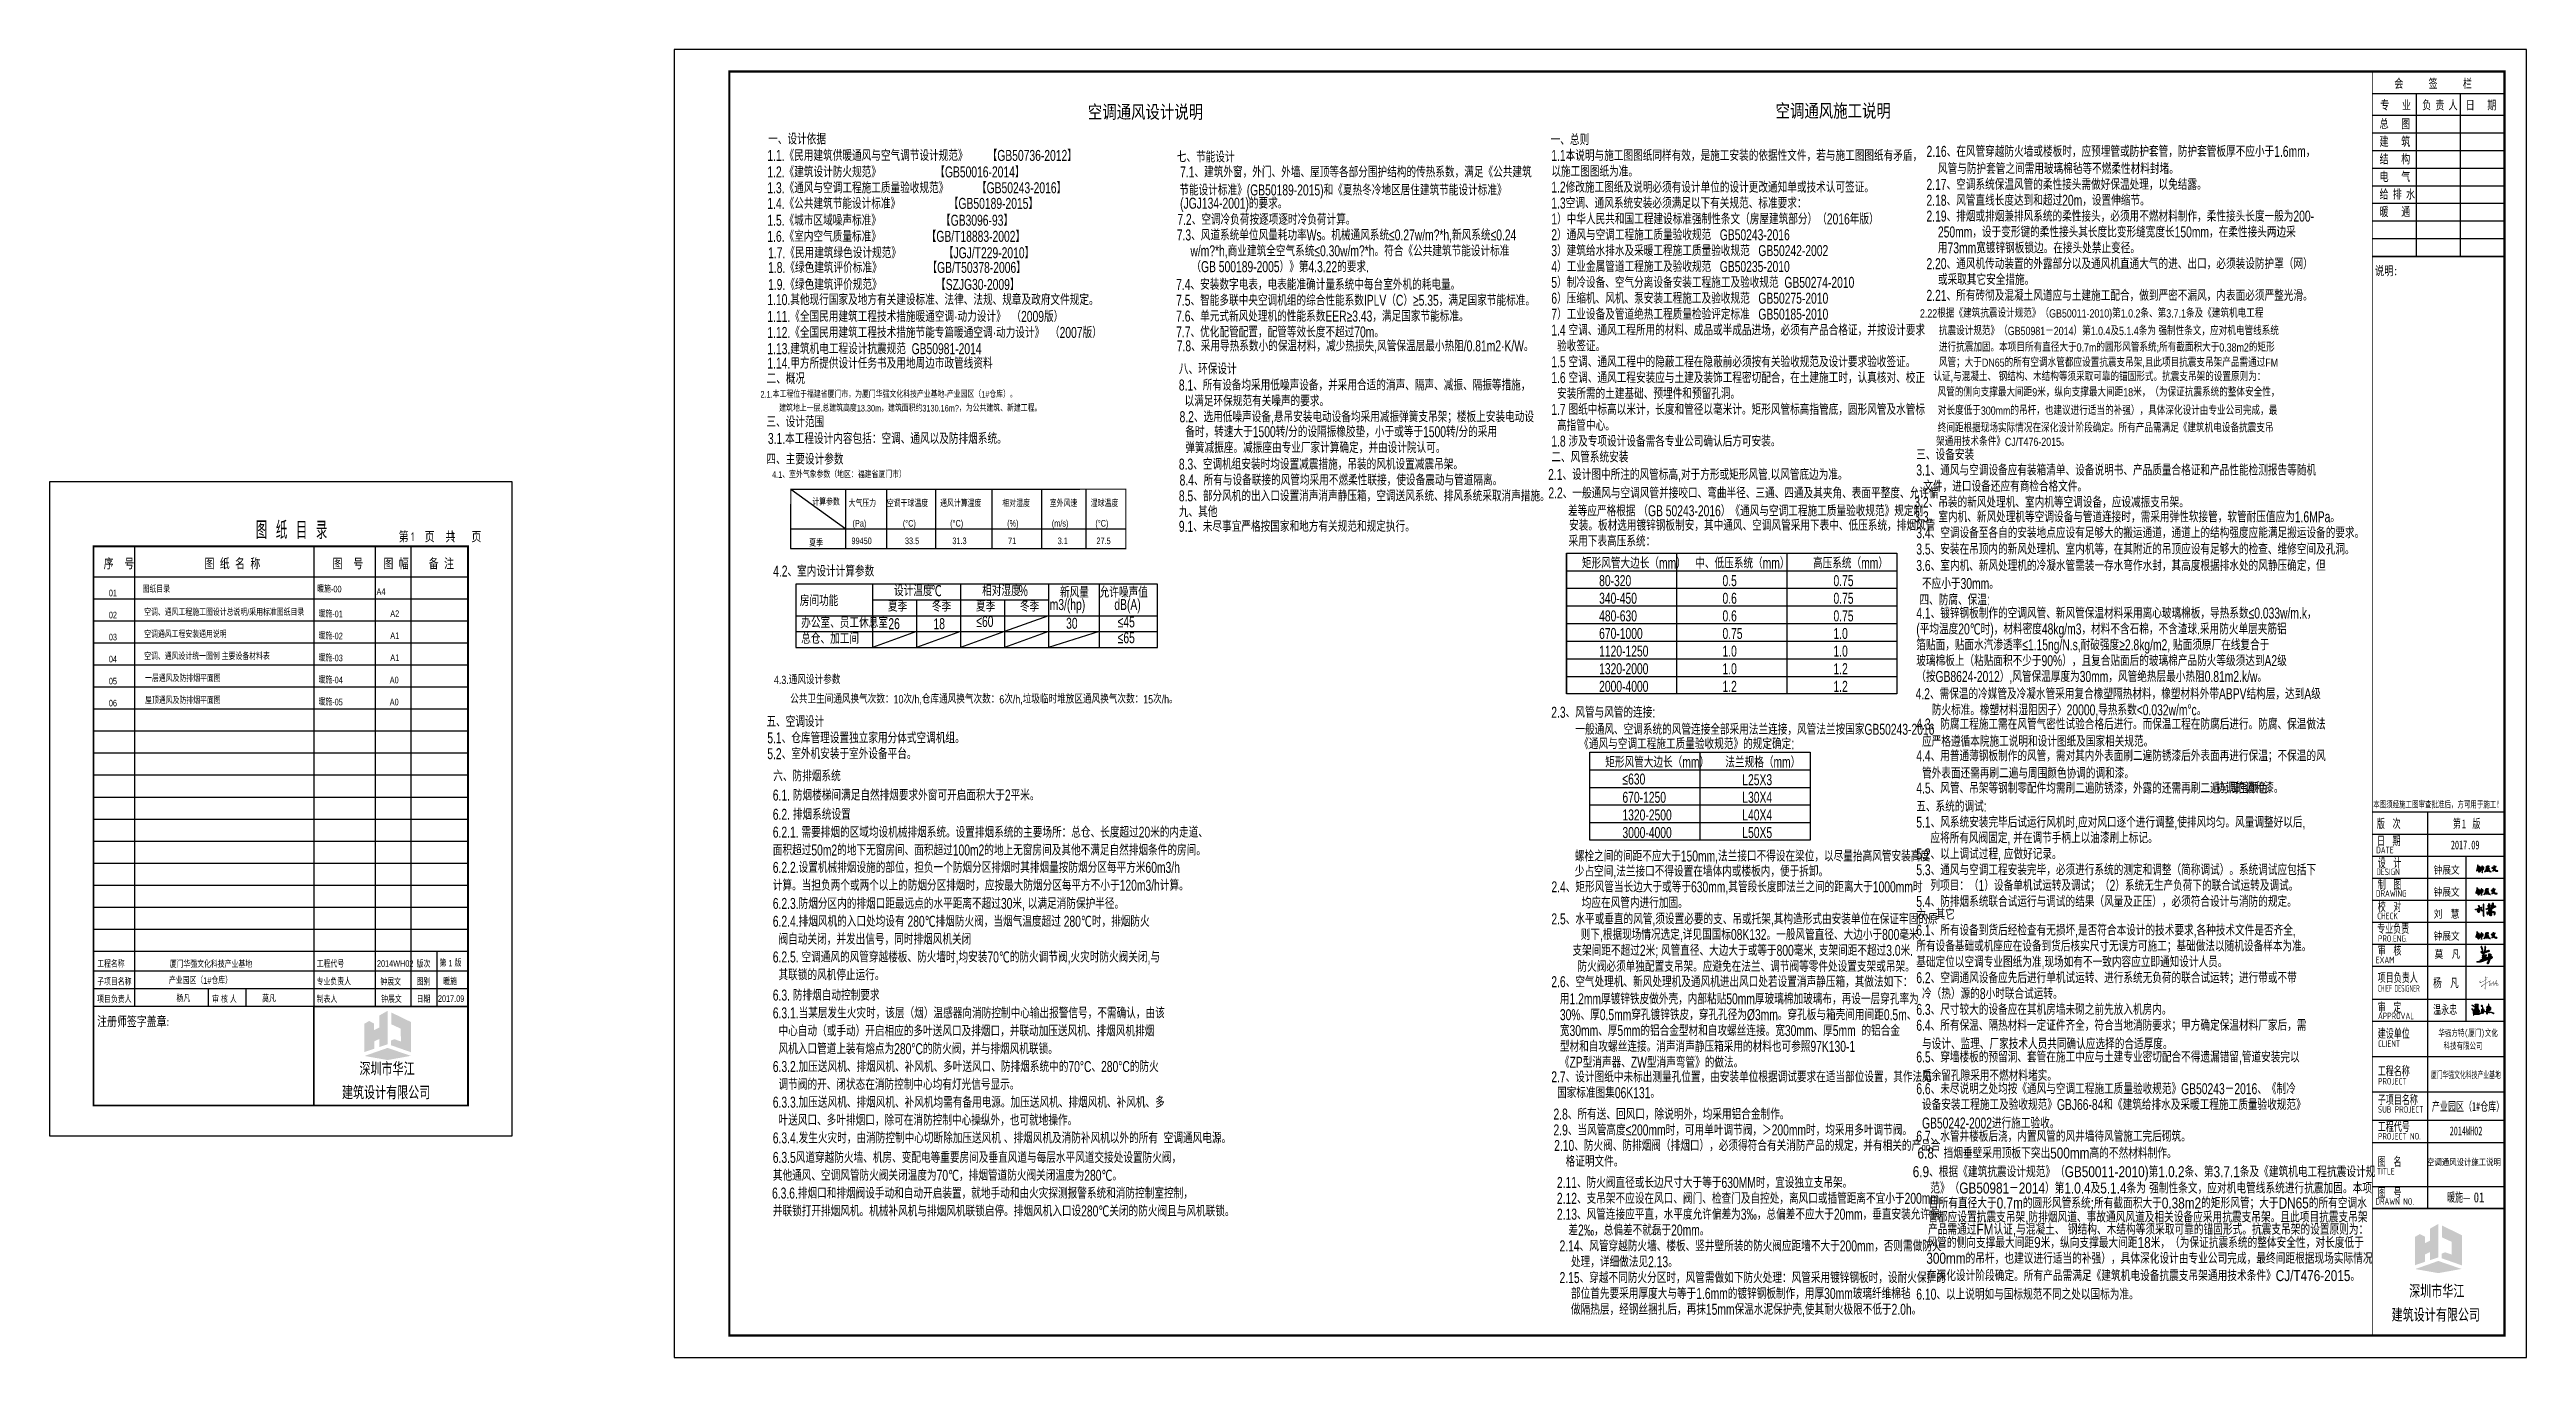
# Model space of a CAD drawing. Extents: x 2246048 to 2442613, y -66234 to 220766.
# Drawn here: x 2246048 to 2358513, y 161366 to 220766 of the extents above; entities that cross this region are included whole.
import ezdxf
from ezdxf.enums import TextEntityAlignment as Align

# ---------------------------------------------------------------- set-up
doc = ezdxf.new("R2010")
doc.units = 0
doc.header["$LTSCALE"] = 1000
doc.header["$MEASUREMENT"] = 0
doc.layers.get('0').update_dxf_attribs({"color": 8})
doc.layers.add('ACS_COM', color=53, linetype='Continuous', lineweight=30)
doc.layers.add('ACS_TEXT', color=53, linetype='Continuous', lineweight=25)
for name, color, linetype in [('J-图框线', 4, 'Continuous'), ('J-姓名', 2, 'Continuous'), ('审核', 7, 'Continuous')]:
    doc.layers.add(name, color=color, linetype=linetype)
doc.styles.add('-黑体', font='simhei.ttf', dxfattribs={"width": 0.8})
doc.styles.add('AC', font='hj.shx', dxfattribs={"width": 0.8, "bigfont": 'dhzftxt.shx'})
doc.styles.add('chc-图签黑体', font='simhei.ttf', dxfattribs={"width": 0.8})
doc.styles.add('HT', font='simhei.ttf', dxfattribs={"width": 0.7})
doc.styles.add('LHR1', font='tssdeng.shx', dxfattribs={"width": 0.7, "bigfont": 'tssdchn.shx'})
doc.styles.add('LHT3', font='')
doc.styles.add('WZ', font='hj.shx', dxfattribs={"width": 0.8, "bigfont": '1hztxt.shx'})
doc.styles.add('等高', font='gbenor.shx', dxfattribs={"bigfont": 'gbcbig.shx'})
doc.styles.get('LHT3').set_extended_font_data('宋体')

msp = doc.modelspace()

# ---------------------------------------------------------------- texts
at = {"layer": 'ACS_TEXT', "style": 'chc-图签黑体', "width": 0.8}
for s, p in [('空调通风设计说明', (2293190.565, 217634.192, 0)), ('空调通风施工说明', (2324415.857, 217683.501))]:
    msp.add_text(s, height=600, rotation=359.99984344, dxfattribs=at).set_placement(p)
at = {"layer": 'ACS_TEXT'}
for s, height, style, width, p in [('1.1.《民用建筑供暖通风与空气调节设计规范》       【GB50736-2012】', 500, 'WZ', 0.7, (2278641.022, 215705.213)), ('一、设计依据', 500, 'WZ', 0.7, (2278677.166, 216452.857)), ('七、节能设计', 500, 'WZ', 0.7, (2297231.252, 215643.989)), ('一、总则', 500, 'WZ', 0.7, (2314204.81, 216424.506)), ('1.1本说明与施工图图纸同样有效，是施工安装的依据性文件，若与施工图图纸有矛盾，', 500, 'WZ', 0.7, (2314236.306, 215704.506)), ('2.16、在风管穿越防火墙或楼板时，应预埋管或防护套管，防护套管板厚不应小于1.6mm，', 500, 'WZ', 0.7, (2331274.211, 215891.344)), ('1.2.《建筑设计防火规范》                   【GB50016-2014】', 500, 'WZ', 0.7, (2278641.022, 214958.431)), ('7.1、建筑外窗，外门、外墙、屋顶等各部分围护结构的传热系数，满足《公共建筑', 500, 'WZ', 0.7, (2297381.848, 214956.547)), ('以施工图图纸为准。', 500, 'WZ', 0.7, (2314236.306, 214984.506)), ('1.2修改施工图纸及说明必须有设计单位的设计更改通知单或技术认可签证。', 500, 'WZ', 0.7, (2314236.306, 214264.506)), ('2.17、空调系统保温风管的柔性接头需做好保温处理，以免结露。', 500, 'WZ', 0.7, (2331270.477, 214390.79)), ('    风管与防护套管之间需用玻璃棉毡等不燃柔性材料封堵。', 500, 'WZ', 0.7, (2331270.477, 215110.538)), ('1.3.《通风与空调工程施工质量验收规范》          【GB50243-2016】', 500, 'WZ', 0.7, (2278641.022, 214238.311)), ('1.4.《公共建筑节能设计标准》                 【GB50189-2015】', 500, 'WZ', 0.7, (2278641.022, 213527.161)), ('节能设计标准》(GB50189-2015)和《夏热冬冷地区居住建筑节能设计标准》', 500, 'WZ', 0.7, (2297346.415, 214138.893)), ('(JGJ134-2001)的要求。', 500, 'WZ', 0.7, (2297381.848, 213537.151)), ('1.3空调、通风系统安装必须满足以下有关规范、标准要求：', 500, 'WZ', 0.7, (2314236.306, 213544.506)), ('2.18、风管直线长度达到和超过20m，设置伸缩节。', 500, 'WZ', 0.7, (2331270.477, 213670.538)), ('1.5.《城市区域噪声标准》                     【GB3096-93】', 500, 'WZ', 0.7, (2278641.022, 212763.348)), ('1.6.《室内空气质量标准》                【GB/T18883-2002】', 500, 'WZ', 0.7, (2278641.022, 212031.804)), ('7.3、风道系统单位风量耗功率Ws。机械通风系统≤0.27w/m\x8b*h,新风系统≤0.24', 500, 'WZ', 0.7, (2297231.252, 212094.309)), ('7.2、空调冷负荷按逐项逐时冷负荷计算。', 500, 'WZ', 0.7, (2297255.702, 212800.701)), ('2）通风与空调工程施工质量验收规范   GB50243-2016', 500, 'WZ', 0.7, (2314236.306, 212104.506)), ('1）中华人民共和国工程建设标准强制性条文（房屋建筑部分）（2016年版）', 500, 'WZ', 0.7, (2314236.306, 212824.506)), ('2.19、排烟或排烟兼排风系统的柔性接头，必须用不燃材料制作，柔性接头长度一般为200-', 500, 'WZ', 0.7, (2331270.477, 212950.538)), ('    250mm，设于变形键的柔性接头其长度比变形缝宽度长150mm，在柔性接头两边采', 500, 'WZ', 0.7, (2331270.477, 212230.538)), ('1.7.《民用建筑绿色设计规范》               【JGJ/T229-2010】', 500, 'WZ', 0.7, (2278675.1, 211286.804)), ('w/m\x8b*h,商业建筑全空气系统≤0.30w/m\x8b*h。符合《公共建筑节能设计标准', 500, 'WZ', 0.7, (2297850.826, 211374.309)), ('3）建筑给水排水及采暖工程施工质量验收规范   GB50242-2002', 500, 'WZ', 0.7, (2314236.306, 211384.506)), ('    用73mm宽镀锌钢板锁边。在接头处禁止变径。', 500, 'WZ', 0.7, (2331270.477, 211510.538)), ('1.8.《绿色建筑评价标准》                【GB/T50378-2006】', 500, 'WZ', 0.7, (2278675.1, 210617.573)), ('1.9.《绿色建筑评价规范》                   【SZJG30-2009】', 500, 'WZ', 0.7, (2278675.1, 209846.39)), ('7.4、安装数字电表，电表能准确计量系统中每台室外机的耗电量。', 500, 'WZ', 0.7, (2297202.17, 209848.704)), ('（GB 500189-2005）》第4.3.22的要求.', 500, 'WZ', 0.7, (2297894.565, 210654.309)), ('4）工业金属管道工程施工及验收规范   GB50235-2010', 500, 'WZ', 0.7, (2314236.306, 210661.357)), ('5）制冷设备、空气分离设备安装工程施工及验收规范  GB50274-2010', 500, 'WZ', 0.7, (2314236.306, 209941.105)), ('2.20、通风机传动装置的外露部分以及通风机直通大气的进、出口，必须装设防护罩（网）', 500, 'WZ', 0.7, (2331270.477, 210790.538)), ('    或采取其它安全措施。', 500, 'WZ', 0.7, (2331270.477, 210070.538)), ('1.10.其他现行国家及地方有关建设标准、法律、法规、规章及政府文件规定。', 500, 'WZ', 0.7, (2278641.022, 209158.39)), ('7.5、智能多联中央空调机组的综合性能系数IPLV（C）≥5.35，满足国家节能标准。', 500, 'WZ', 0.7, (2297202.17, 209128.704)), ('6）压缩机、风机、泵安装工程施工及验收规范   GB50275-2010', 500, 'WZ', 0.7, (2314236.306, 209221.105)), ('2.21、所有砖彻及混凝土风道应与土建施工配合，做到严密不漏风，内表面必须严整光滑。', 500, 'WZ', 0.7, (2331270.477, 209350.538)), ('1.11.《全国民用建筑工程技术措施暖通空调·动力设计》  （2009版）', 500, 'WZ', 0.7, (2278641.022, 208395.488)), ('1.12.《全国民用建筑工程技术措施节能专篇暖通空调·动力设计》  （2007版）', 500, 'WZ', 0.7, (2278641.022, 207666.098)), ('7.6、单元式新风处理机的性能系数EER≥3.43，满足国家节能标准。', 500, 'WZ', 0.7, (2297202.17, 208408.704)), ('7.7、优化配管配置，配管等效长度不超过70m。', 500, 'WZ', 0.7, (2297202.17, 207688.704)), ('7）工业设备及管道绝热工程质量检验评定标准   GB50185-2010', 500, 'WZ', 0.7, (2314236.306, 208497.955)), ('1.4 空调、通风工程所用的材料、成品或半成品进场，必须有产品合格证，并按设计要求', 500, 'WZ', 0.7, (2314236.306, 207777.703)), ('1.13.建筑机电工程设计抗震规范  GB50981-2014', 500, 'WZ', 0.7, (2278641.022, 206930.32)), ('7.8、采用导热系数小的保温材料，减少热损失,风管保温层最小热阻/0.81m2·K/W。', 500, 'WZ', 0.7, (2297231.252, 207056.986)), ('  验收签证。', 500, 'WZ', 0.7, (2314236.306, 207054.554)), ('二、概况', 500, 'WZ', 0.7, (2278607.027, 205577.221)), ('1.14.甲方所提供设计任务书及用地周边市政管线资料', 500, 'WZ', 0.7, (2278641.022, 206273.052)), ('八、环保设计', 500, 'WZ', 0.7, (2297325.314, 206014.273)), ('8.1、所有设备均采用低噪声设备，并采用合适的消声、隔声、减振、隔振等措施，', 500, 'WZ', 0.7, (2297325.314, 205279.43)), ('1.5 空调、通风工程中的隐蔽工程在隐蔽前必须按有关验收规范及设计要求验收签证。', 500, 'WZ', 0.7, (2314236.306, 206334.554)), ('1.6 空调、通风工程安装应与土建及装饰工程密切配合，在土建施工时，认真核对、校正', 500, 'WZ', 0.7, (2314236.306, 205614.302)), ('    2.1.本工程位于福建省厦门市，为厦门华强文化科技产业基地-产业园区（1#仓库）。', 300, 'AC', 0.8, (2277960.074, 204956.572)), ('  以满足环保规范有关噪声的要求。', 500, 'WZ', 0.7, (2297325.314, 204559.43)), ('1.7 图纸中标高以米计，长度和管径以毫米计。矩形风管标高指管底，圆形风管及水管标', 500, 'WZ', 0.7, (2314236.306, 204171.152)), ('  安装所需的土建基础、预埋件和预留孔洞。', 500, 'WZ', 0.7, (2314236.306, 204894.302)), ('三、设计范围', 500, 'WZ', 0.7, (2278597.579, 203612.432)), ('建筑地上一层.总建筑高度13.30m，建筑面积约3130.16m\x8a，为公共建筑、新建工程。', 300, 'AC', 0.8, (2279177.853, 204326.807)), ('8.2、选用低噪声设备,悬吊安装电动设备均采用减振弹簧支吊架；楼板上安装电动设', 500, 'WZ', 0.7, (2297356.81, 203840.397)), ('  备时，转速大于1500转/分的设隔振橡胶垫，小于或等于1500转/分的采用', 500, 'WZ', 0.7, (2297356.81, 203158.188)), ('  高指管中心。', 500, 'WZ', 0.7, (2314236.306, 203450.9)), ('四、主要设计参数', 500, 'WZ', 0.7, (2278597.579, 201915.333)), ('3.1.本工程设计内容包括：空调、通风以及防排烟系统。', 500, 'WZ', 0.7, (2278666.243, 202850.822)), ('  弹簧减振座。减振座由专业厂家计算确定，并由设计院认可。', 500, 'WZ', 0.7, (2297356.81, 202438.188)), ('二、风管系统安装', 500, 'WZ', 0.7, (2314236.306, 202010.9)), ('1.8 涉及专项设计设备需各专业公司确认后方可安装。', 500, 'WZ', 0.7, (2314236.306, 202730.9)), ('三、设备安装', 500, 'WZ', 0.7, (2330808.158, 202122.34)), ('4.1、室外气象参数（地区：福建省厦门市）', 300, 'AC', 0.8, (2278854.592, 201313.944)), ('8.3、空调机组安装时均设置减震措施，吊装的风机设置减震吊架。', 500, 'WZ', 0.7, (2297325.314, 201687.47)), ('8.4、所有与设备联接的风管均采用不燃柔性联接，使设备震动与管道隔离。', 500, 'WZ', 0.7, (2297359.308, 200966.245)), (' 2.1、设计图中所注的风管标高,对于方形或矩形风管.以风管底边为准。', 500, 'WZ', 0.7, (2313961.752, 201217.426)), ('3.1、通风与空调设备应有装箱清单、设备说明书、产品质量合格证和产品性能检测报告等随机', 500, 'WZ', 0.7, (2330808.158, 201419.568)), ('计算参数', 300, 'AC', 0.8, (2280683.369, 200060.925, -34372.128)), ('大气压力', 300, 'AC', 0.8, (2282329.425, 199999.388, -34372.128)), ('空调干球温度', 300, 'AC', 0.8, (2284067.89, 199999.388, -34372.128)), ('通风计算温度', 300, 'AC', 0.8, (2286484.716, 199999.388, -34372.128)), ('相对湿度', 300, 'AC', 0.8, (2289313.746, 199999.388, -34372.128)), ('室外风速', 300, 'AC', 0.8, (2291461.518, 199999.388, -34372.128)), ('湿球温度', 300, 'AC', 0.8, (2293323.647, 199999.388, -34372.128)), ('8.5、部分风机的出入口设置消声消声静压箱，空调送风系统、排风系统采取消声措施。', 500, 'WZ', 0.7, (2297325.314, 200247.47)), (' 2.2、一般通风与空调风管并接咬口、弯曲半径、三通、四通及其夹角、表面平整度、允许偏', 500, 'WZ', 0.7, (2313973.038, 200377.625)), ('3.2、吊装的新风处理机、室内机等空调设备，应设减振支吊架。', 500, 'WZ', 0.7, (2330719.397, 199961.423)), ('文件，进口设备还应有商检合格文件。', 500, 'WZ', 0.7, (2331128.096, 200681.425)), ('(Pa)', 300, 'AC', 0.8, (2282507.58, 199099.388, -34372.128)), ('(%%DC)', 300, 'AC', 0.8, (2284792.592, 199099.388, -34372.128)), ('(%%DC)', 300, 'AC', 0.8, (2286940.871, 199099.388, -34372.128)), ('(%)', 300, 'AC', 0.8, (2289529.042, 199099.388, -34372.128)), ('(m/s)', 300, 'AC', 0.8, (2291556.039, 199099.388, -34372.128)), ('(%%DC)', 300, 'AC', 0.8, (2293533.924, 199099.388, -34372.128)), ('九、其他', 500, 'WZ', 0.7, (2297325.314, 199527.47)), ('9.1、未尽事宜严格按国家和地方有关规范和规定执行。', 500, 'WZ', 0.7, (2297325.314, 198861.439)), ('差等应严格根据 （GB 50243-2016）《通风与空调工程施工质量验收规范》规定制', 500, 'WZ', 0.7, (2314996.873, 199567.994)), ('安装。板材选用镀锌钢板制安，其中通风、空调风管采用下表中、低压系统，排烟风管', 500, 'WZ', 0.7, (2315043.064, 198910.475)), ('3.3、室内机、新风处理机等空调设备与管道连接时，需采用弹性软接管，软管耐压值应为1.6MPa。', 500, 'WZ', 0.7, (2330719.397, 199296.105)), ('3.4、空调设备至各自的安装地点应设有足够大的搬运通道，通道上的结构强度应能满足搬运设备的要求。', 500, 'WZ', 0.7, (2330808.158, 198572.956)), ('夏季', 300, 'AC', 0.8, (2280545.134, 198199.388, -25779.096)), ('99450', 300, 'AC', 0.8, (2282460.351, 198303.349, -25779.096)), ('33.5', 300, 'AC', 0.8, (2284887.992, 198303.349, -25779.096)), ('31.3', 300, 'AC', 0.8, (2287041.64, 198303.349, -25779.096)), ('71', 300, 'AC', 0.8, (2289572.177, 198303.349, -25779.096)), ('3.1', 300, 'AC', 0.8, (2291823.982, 198303.349, -25779.096)), ('27.5', 300, 'AC', 0.8, (2293583.554, 198303.349, -25779.096)), ('采用下表高压系统：', 500, 'WZ', 0.7, (2315017.605, 198193.614)), ('3.5、安装在吊顶内的新风处理机、室内机等，在其附近的吊顶应设有足够大的检查、维修空间及孔洞。', 500, 'WZ', 0.7, (2330808.158, 197830.234)), ('4.2、室内设计计算参数', 500, 'WZ', 0.7, (2278904.633, 196828.833)), ('矩形风管大边长（mm）', 500, 'WZ', 0.7, (2315626.215, 197195.422)), ('80-320', 500, 'WZ', 0.7, (2316407.253, 196395.422)), ('中、低压系统（mm）', 500, 'WZ', 0.7, (2320771.44, 197195.422)), ('0.5', 500, 'WZ', 0.7, (2322008.97, 196395.422)), ('高压系统（mm）', 500, 'WZ', 0.7, (2326117.946, 197195.422)), ('0.75', 500, 'WZ', 0.7, (2327048.317, 196395.422)), ('3.6、室内机、新风处理机的冷凝水管需装一存水弯作水封，其高度根据排水处的风静压确定，但', 500, 'WZ', 0.7, (2330808.158, 197082.805)), ('  不应小于30mm。', 500, 'WZ', 0.7, (2330808.158, 196265.708)), ('房间功能', 500, 'WZ', 0.7, (2280114.81, 195489.681)), ('夏季', 500, 'WZ', 0.7, (2284117.403, 195241.051)), ('设计温度', 500, 'WZ', 0.7, (2284392.123, 195941.051)), ('℃', 500, 'WZ', 0.7, (2286065.733, 195941.051)), ('冬季', 500, 'WZ', 0.7, (2286108.584, 195241.051)), ('夏季', 500, 'WZ', 0.7, (2288117.403, 195241.051)), ('相对湿度', 500, 'WZ', 0.7, (2288392.123, 195941.051)), ('%', 500, 'WZ', 0.7, (2290053.548, 195941.051)), ('冬季', 500, 'WZ', 0.7, (2290108.584, 195241.051)), ('m3/(hp)', 500, 'WZ', 0.7, (2291461.153, 195311.051)), ('新风量', 500, 'WZ', 0.7, (2291928.046, 195871.051)), ('允许噪声值', 500, 'WZ', 0.7, (2293727.629, 195871.051)), ('dB(A)', 500, 'WZ', 0.7, (2294396.726, 195311.051)), ('340-450', 500, 'WZ', 0.7, (2316407.253, 195595.422)), ('0.6', 500, 'WZ', 0.7, (2322008.97, 195595.422)), ('0.75', 500, 'WZ', 0.7, (2327048.317, 195595.422)), ('四、防腐、保温:', 500, 'WZ', 0.7, (2330951.15, 195528.187)), ('办公室、员工休息室', 500, 'WZ', 0.7, (2280179.468, 194492.52)), ('26', 500, 'WZ', 0.7, (2284133.151, 194441.145)), ('18', 500, 'WZ', 0.7, (2286184.355, 194441.145)), ('≤60', 500, 'WZ', 0.7, (2288129.154, 194541.051)), ('30', 500, 'WZ', 0.7, (2292205.163, 194460.391)), ('≤45', 500, 'WZ', 0.7, (2294548.46, 194522.836)), ('480-630', 500, 'WZ', 0.7, (2316407.253, 194795.422)), ('0.6', 500, 'WZ', 0.7, (2322008.97, 194795.422)), ('0.75', 500, 'WZ', 0.7, (2327048.317, 194795.422)), ('4.1、镀锌钢板制作的空调风管、新风管保温材料采用离心玻璃棉板，导热系数≤0.033w/m.k，', 500, 'WZ', 0.7, (2330808.158, 194922.805)), ('(平均温度20℃时)，材料密度48kg/m3，材料不含石棉，不含渣球.采用防火单层夹筋铝', 500, 'WZ', 0.7, (2330808.158, 194202.805)), ('总仓、加工间', 500, 'WZ', 0.7, (2280179.468, 193772.52)), ('≤65', 500, 'WZ', 0.7, (2294548.46, 193802.836)), ('670-1000', 500, 'WZ', 0.7, (2316407.253, 193995.422)), ('1120-1250', 500, 'WZ', 0.7, (2316407.253, 193195.422)), ('0.75', 500, 'WZ', 0.7, (2322008.97, 193995.422)), ('1.0', 500, 'WZ', 0.7, (2322008.97, 193195.422)), ('1.0', 500, 'WZ', 0.7, (2327048.317, 193995.422)), ('1.0', 500, 'WZ', 0.7, (2327048.317, 193195.422)), ('箔贴面，贴面水汽渗透率≤1.15ng/N.s,耐破强度≥2.8kg/m2, 贴面须原厂在线复合于', 500, 'WZ', 0.7, (2330808.158, 193482.805)), ('1320-2000', 500, 'WZ', 0.7, (2316407.253, 192395.422)), ('1.0', 500, 'WZ', 0.7, (2322008.97, 192395.422)), ('1.2', 500, 'WZ', 0.7, (2327048.317, 192395.422)), ('玻璃棉板上（粘贴面积不少于90%%%），且复合贴面后的玻璃棉产品防火等级须达到A2级', 500, 'WZ', 0.7, (2330808.158, 192762.805)), ('（按GB8624-2012）,风管保温厚度为30mm，风管绝热层最小热阻0.81m2.k/w。', 500, 'WZ', 0.7, (2330808.158, 192042.805)), ('2000-4000', 500, 'WZ', 0.7, (2316407.253, 191595.422)), ('1.2 ', 500, 'WZ', 0.7, (2322008.97, 191595.422)), ('1.2', 500, 'WZ', 0.7, (2327048.317, 191595.422)), ('4.2、需保温的冷媒管及冷凝水管采用复合橡塑隔热材料，橡塑材料外带ABPV结构层，达到A级', 500, 'WZ', 0.7, (2330776.72, 191259.221)), ('五、空调设计', 500, 'WZ', 0.7, (2278597.579, 189999.954)), ('2.3、风管与风管的连接:', 500, 'WZ', 0.7, (2314234.658, 190417.5)), ('一般通风、空调系统的风管连接全部采用法兰连接，风管法兰按国家GB50243-2016', 500, 'WZ', 0.7, (2315330.049, 189645.456)), ('4.3、防腐工程施工需在风管气密性试验合格后进行。而保温工程在防腐后进行。防腐、保温做法', 500, 'WZ', 0.7, (2330808.158, 189882.805)), ('防火标准。橡塑材料湿阻因子〉20000,导热系数<0.032w/m%%Dc。', 500, 'WZ', 0.7, (2331510.903, 190526.24)), ('5.1、仓库管理设置独立家用分体式空调机组。', 500, 'WZ', 0.7, (2278638.524, 189257.233)), ('5.2、室外机安装于室外设备平台。 ', 500, 'WZ', 0.7, (2278638.524, 188537.233)), (' 《通风与空调工程施工质量验收规范》的规定确定:', 500, 'WZ', 0.7, (2315375.447, 188989.916)), ('4.4、用普通薄钢板制作的风管，需对其内外表面刷二遍防锈漆后外表面再进行保温；不保温的风', 500, 'WZ', 0.7, (2330808.158, 188442.805)), ('  应严格遵循本院施工说明和设计图纸及国家相关规范。', 500, 'WZ', 0.7, (2330808.158, 189099.489)), ('六、防排烟系统', 500, 'WZ', 0.7, (2278907.674, 187529.241)), ('矩形风管大边长（mm）', 500, 'WZ', 0.7, (2316684.821, 188155.422)), ('≤630', 500, 'WZ', 0.7, (2317465.858, 187384.64)), ('法兰规格（mm）', 500, 'WZ', 0.7, (2322136.272, 188155.422)), ('L25X3', 500, 'WZ', 0.7, (2322908.386, 187355.422)), ('  管外表面还需再刷二遍与周围颜色协调的调和漆。', 500, 'WZ', 0.7, (2330808.158, 187656.211)), ('6.1. 防烟楼梯间满足自然排烟要求外窗可开启面积大于2平米。', 500, 'WZ', 0.7, (2278888.562, 186656.874)), ('670-1250', 500, 'WZ', 0.7, (2317465.858, 186555.422)), ('L30X4', 500, 'WZ', 0.7, (2322908.386, 186555.422)), ('4.5、风管、吊架等钢制零配件均需刷二遍防锈漆，外露的还需再刷二遍与周围颜色', 500, 'WZ', 0.7, (2330808.158, 186976.922)), ('五、系统的调试:', 500, 'WZ', 0.7, (2330808.158, 186145.942)), ('  协调的调和漆。', 500, 'WZ', 0.7, (2344155.805, 186996.611)), ('6.2. 排烟系统设置', 500, 'WZ', 0.7, (2278888.562, 185782.589)), ('1320-2500', 500, 'WZ', 0.7, (2317465.858, 185755.422)), ('L40X4', 500, 'WZ', 0.7, (2322908.386, 185755.422)), ('5.1、风系统安装完毕后试运行风机时,应对风口逐个进行调整,使排风均匀。风量调整好以后, ', 500, 'WZ', 0.7, (2330808.158, 185425.942)), ('面积超过50m2的地下无窗房间、面积超过100m2的地上无窗房间及其他不满足自然排烟条件的房间。', 500, 'WZ', 0.7, (2278888.562, 184162.589)), ('6.2.1. 需要排烟的区域均设机械排烟系统。设置排烟系统的主要场所：总仓、长度超过20米的内走道、', 500, 'WZ', 0.7, (2278888.562, 184972.589)), ('螺栓之间的间距不应大于150mm,法兰接口不得设在梁位，以尽量抬高风管安装高度', 500, 'WZ', 0.7, (2315302.863, 183888.807)), ('3000-4000', 500, 'WZ', 0.7, (2317465.858, 184955.422)), ('L50X5', 500, 'WZ', 0.7, (2322908.386, 184955.422)), ('5.2、以上调试过程, 应做好记录。', 500, 'WZ', 0.7, (2330808.158, 183985.942)), ('应将所有风阀固定, 并在调节手柄上以油漆刷上标记。', 500, 'WZ', 0.7, (2331448.14, 184715.889)), ('6.2.2.设置机械排烟设施的部位，担负一个防烟分区排烟时其排烟量按防烟分区每平方米60m3/h', 500, 'WZ', 0.7, (2278888.562, 183372.797)), ('少占空间,法兰接口不得设置在墙体内或楼板内，便于拆卸。', 500, 'WZ', 0.7, (2315302.863, 183201.864)), ('5.3、通风与空调工程安装完毕，必须进行系统的测定和调整（简称调试）。系统调试应包括下', 500, 'WZ', 0.7, (2330808.158, 183265.942)), ('计算。当担负两个或两个以上的防烟分区排烟时，应按最大防烟分区每平方不小于120m3/h计算。', 500, 'WZ', 0.7, (2278888.562, 182562.797)), ('6.2.3.防烟分区内的排烟口距最远点的水平距离不超过30米, 以满足消防保护半径。', 500, 'WZ', 0.7, (2278888.562, 181735.115)), ('2.4、矩形风管当长边大于或等于630mm,其管段长度即法兰之间的距离大于1000mm时', 500, 'WZ', 0.7, (2314241.878, 182489.15)), ('均应在风管内进行加固。', 500, 'WZ', 0.7, (2315617.234, 181769.15)), ('5.4、防排烟系统联合试运行与调试的结果（风量及正压），必须符合设计与消防的规定。', 500, 'WZ', 0.7, (2330808.158, 181825.942)), ('列项目：（1）设备单机试运转及调试；（2）系统无生产负荷下的联合试运转及调试。', 500, 'WZ', 0.7, (2331448.14, 182555.889)), ('6.2.4.排烟风机的入口处均设有 280℃排烟防火阀，当烟气温度超过 280℃时，排烟防火', 500, 'WZ', 0.7, (2278888.562, 180925.115)), ('2.5、水平或垂直的风管,须设置必要的支、吊或托架,其构造形式由安装单位在保证牢固的原', 500, 'WZ', 0.7, (2314239.861, 181033.776)), ('六、其它', 500, 'WZ', 0.7, (2330808.158, 181242.805)), ('6.1、所有设备到货后经检查有无损坏,是否符合本设计的技术要求,各种技术文件是否齐全,', 500, 'WZ', 0.7, (2330808.158, 180522.805)), ('  阀自动关闭，并发出信号，同时排烟风机关闭', 500, 'WZ', 0.7, (2278888.562, 180115.115)), (' 支架间距不超过2米; 风管直径、大边大于或等于800毫米, 支架间距不超过3.0米.', 500, 'WZ', 0.7, (2315064.721, 179604.782)), ('则下,根据现场情况选定,详见国国标08K132。一般风管直径、大边小于800毫米,', 500, 'WZ', 0.7, (2315569.992, 180324.782)), ('所有设备基础或机座应在设备到货后核实尺寸无误方可施工；基础做法以随机设备样本为准。', 500, 'WZ', 0.7, (2330808.158, 179802.805)), ('6.2.5. 空调通风的风管穿越楼板、防火墙时,均安装70℃的防火调节阀,火灾时防火阀关闭,与', 500, 'WZ', 0.7, (2278888.562, 179305.115)), ('  其联锁的风机停止运行。', 500, 'WZ', 0.7, (2278888.562, 178495.115)), (' 防火阀必须单独配置支吊架。应避免在法兰、调节阀等零件处设置支架或吊架。', 500, 'WZ', 0.7, (2315294.589, 178877.739)), ('基础定位以空调专业图纸为准,现场如有不一致内容应立即通知设计人员。', 500, 'WZ', 0.7, (2330808.158, 179082.805)), ('6.2、空调通风设备应先后进行单机试运转、进行系统无负荷的联合试运转；进行带或不带', 500, 'WZ', 0.7, (2330808.158, 178362.805)), ('6.3. 防排烟自动控制要求', 500, 'WZ', 0.7, (2278888.562, 177573.038)), ('2.6、空气处理机、新风处理机及通风机进出风口处若设置消声静压箱，其做法如下：', 500, 'WZ', 0.7, (2314236.306, 178181.805)), ('   用1.2mm厚镀锌铁皮做外壳，内部粘贴50mm厚玻璃棉加玻璃布，再设一层穿孔率为', 500, 'WZ', 0.7, (2314236.306, 177404.242)), ('  冷（热）源的8小时联合试运转。', 500, 'WZ', 0.7, (2330808.158, 177642.805)), ('6.3.1.当某层发生火灾时，该层（烟）温感器向消防控制中心输出报警信号，不需确认，由该', 500, 'WZ', 0.7, (2278888.562, 176763.038)), ('   30%%%、厚0.5mm穿孔镀锌铁皮，穿孔孔径为%%C3mm。穿孔板与箱壳间用间距0.5m、', 500, 'WZ', 0.7, (2314236.306, 176684.242)), ('6.3、尺寸较大的设备应在其机房墙未砌之前先放入机房内。', 500, 'WZ', 0.7, (2330808.158, 176922.805)), ('6.4、所有保温、隔热材料一定证件齐全，符合当地消防要求；甲方确定保温材料厂家后，需', 500, 'WZ', 0.7, (2330808.158, 176202.805)), ('  风机入口管道上装有熔点为280%%DC的防火阀，并与排烟风机联锁。', 500, 'WZ', 0.7, (2278888.562, 175139.211)), ('  中心自动（或手动）开启相应的多叶送风口及排烟口，并联动加压送风机、排烟风机排烟', 500, 'WZ', 0.7, (2278888.562, 175949.494)), ('   宽30mm、厚5mm的铝合金型材和自攻螺丝连接。宽30mm、厚5mm  的铝合金', 500, 'WZ', 0.7, (2314236.306, 175964.242)), ('   型材和自攻螺丝连接。消声消声静压箱采用的材料也可参照97K130-1', 500, 'WZ', 0.7, (2314236.306, 175244.242)), ('  与设计、监理、厂家技术人员共同确认应选择的合适厚度。', 500, 'WZ', 0.7, (2330808.158, 175362.805)), ('6.3.2.加压送风机、排烟风机、补风机、多叶送风口、防排烟系统中的70%%DC、280%%DC的防火', 500, 'WZ', 0.7, (2278888.562, 174329.211)), ('2.7、设计图纸中未标出测量孔位置，由安装单位根据调试要求在适当部位设置，其作法见', 500, 'WZ', 0.7, (2314236.306, 173861.805)), ('   《ZP型消声器、ZW型消声弯管》的做法。', 500, 'WZ', 0.7, (2314236.306, 174524.242)), ('6.5、穿墙楼板的预留洞、套管在施工中应与土建专业密切配合不得遗漏错留,管道安装完以', 500, 'WZ', 0.7, (2330808.158, 174762.805)), ('  后余留孔隙采用不燃材料堵实。', 500, 'WZ', 0.7, (2330808.158, 173922.805)), ('6.3.3.加压送风机、排烟风机、补风机均需有备用电源。加压送风机、排烟风机、补风机、多', 500, 'WZ', 0.7, (2278888.562, 172709.211)), ('  调节阀的开、闭状态在消防控制中心均有灯光信号显示。', 500, 'WZ', 0.7, (2278888.562, 173519.211)), ('  国家标准图集06K131。', 500, 'WZ', 0.7, (2314236.306, 173141.805)), ('6.6、未尽说明之处均按《通风与空调工程施工质量验收规范》GB50243－2016、《制冷', 500, 'WZ', 0.7, (2330808.158, 173322.805)), ('  叶送风口、多叶排烟口，除可在消防控制中心操纵外，也可就地操作。', 500, 'WZ', 0.7, (2278888.562, 171899.211)), ('2.8、所有送、回风口，除说明外，均采用铝合金制作。', 500, 'WZ', 0.7, (2314334.864, 172169.681)), ('  设备安装工程施工及验收规范》GBJ66-84和《建筑给排水及采暖工程施工质量验收规范》', 500, 'WZ', 0.7, (2330808.158, 172602.805)), ('  GB50242-2002进行施工验收。', 500, 'WZ', 0.7, (2330808.158, 171762.805)), ('6.3.4.发生火灾时，由消防控制中心切断除加压送风机 、排烟风机及消防补风机以外的所有  空调通风电源。', 500, 'WZ', 0.7, (2278888.562, 171089.211)), ('2.9、当风管高度≤200mm时，可用单叶调节阀，＞200mm时，均采用多叶调节阀。', 500, 'WZ', 0.7, (2314334.864, 171449.681)), ('2.10、防火阀、防排烟阀（排烟口），必须得符合有关消防产品的规定，并有相关的产品合', 500, 'WZ', 0.7, (2314366.36, 170743.287)), ('6.7、水管井楼板后浇，内置风管的风井墙待风管施工完后砌筑。', 500, 'WZ', 0.7, (2330808.158, 171162.805)), ('其他通风、空调风管防火阀关闭温度为70℃，排烟管道防火阀关闭温度为280℃。', 500, 'WZ', 0.7, (2278888.562, 169390.484)), ('6.3.5风道穿越防火墙、机房、变配电等重要房间及垂直风道与每层水平风道交接处设置防火阀，', 500, 'WZ', 0.7, (2278888.562, 170200.484)), ('    格证明文件。', 500, 'WZ', 0.7, (2314366.36, 170023.287)), ('   6.9、根据《建筑抗震设计规范》（GB50011-2010)第1.0.2条、第3.7.1条及《建筑机电工程抗震设计规', 500, 'WZ', 0.8, (2330200.213, 169552.358)), ('6.3.6.排烟口和排烟阀设手动和自动开启装置，就地手动和由火灾探测报警系统和消防控制室控制，', 500, 'WZ', 0.7, (2278853.129, 168580.996)), ('2.11、防火阀直径或长边尺寸大于等于630MM时，宜设独立支吊架。', 500, 'WZ', 0.7, (2314490.778, 169062.659)), ('2.12、支吊架不应设在风口、阀门、检查门及自控处，离风口或插管距离不宜小于200mm。', 500, 'WZ', 0.7, (2314490.778, 168342.659)), ('范》（GB50981－2014）第1.0.4及5.1.4条为 强制性条文，应对机电管线系统进行抗震加固。本项', 500, 'WZ', 0.8, (2331442.37, 168810.271)), ('并联锁打开排烟风机。机械补风机与排烟风机联锁启停。排烟风机入口设280℃关闭的防火阀且与风机联锁。', 500, 'WZ', 0.7, (2278888.562, 167770.996)), ('2.13、风管连接应平直，水平度允许偏差为3‰，总偏差不应大于20mm，垂直安装允许偏', 500, 'WZ', 0.7, (2314490.778, 167622.659)), ('管都应设置抗震支吊架,防排烟风道、事故通风风道及相关设备应采用抗震支吊架。且此项目抗震支吊架', 500, 'WZ', 0.8, (2331350.628, 167497.795)), ('目所有直径大于0.7m的圆形风管系统;所有截面积大于0.38m2的矩形风管；大于DN65的所有空调水', 500, 'WZ', 0.8, (2331378.147, 168131.116)), ('2.14、风管穿越防火墙、楼板、竖井壁所装的防火阀应距墙不大于200mm，否则需做防火', 500, 'WZ', 0.7, (2314610.238, 166183.861)), ('    差2‰，总偏差不就磊于20mm。', 500, 'WZ', 0.7, (2314490.778, 166902.659)), ('风管的侧向支撑最大间距9米，纵向支撑最大间距18米，（为保证抗震系统的整体安全性，对长度低于', 500, 'WZ', 0.8, (2331316.817, 166336.142)), ('产品需通过FM认证,与混凝土、 钢结构、木结构等须采取可靠的锚固形式。抗震支吊架的设置原则为：', 500, 'WZ', 0.8, (2331339.592, 166935.614)), ('    处理，详细做法见2.13。', 500, 'WZ', 0.7, (2314610.238, 165463.861)), ('300mm的吊杆，也建议进行适当的补强），具体深化设计由专业公司完成，最终间距根据现场实际情况', 500, 'WZ', 0.8, (2331263.571, 165621.058)), ('在深化设计阶段确定。所有产品需满足《建筑机电设备抗震支吊架通用技术条件》CJ/T476-2015。', 500, 'WZ', 0.8, (2331288.963, 164834.173)), ('2.15、穿越不同防火分区时，风管需做如下防火处理：风管采用镀锌钢板时，设耐火保护的', 500, 'WZ', 0.7, (2314610.238, 164743.609)), ('    部位首先要采用厚度大与等于1.6mm的镀锌钢板制作，用厚30mm玻璃纤维棉毡', 500, 'WZ', 0.7, (2314610.238, 164023.609)), ('6.10、以上说明如与国标规范不同之处以国标为准。', 500, 'WZ', 0.7, (2330808.158, 163989.564)), ('    做隔热层，经钢丝捆扎后，再抹15mm保温水泥保护壳,使其耐火极限不低于2.0h。', 500, 'WZ', 0.7, (2314610.238, 163303.861))]:
    msp.add_text(s, height=height, dxfattribs=dict(at, style=style, width=width)).set_placement(p)
at = {"layer": 'ACS_TEXT', "lineweight": 0, "style": 'AC', "width": 0.8}
for s, p in [('   2.22根据《建筑抗震设计规范》（GB50011-2010)第1.0.2条、第3.7.1条及《建筑机电工程', (2330639.989, 208594.933)), ('抗震设计规范》（GB50981－2014）第1.0.4及5.1.4条为 强制性条文，应对机电管线系统', (2331834.346, 207796.592)), ('进行抗震加固。本项目所有直径大于0.7m的圆形风管系统;所有截面积大于0.38m2的矩形', (2331834.346, 207048.803)), ('认证,与混凝土、 钢结构、木结构等须采取可靠的锚固形式。抗震支吊架的设置原则为：', (2331584.831, 205712.928)), ('风管；大于DN65的所有空调水管都应设置抗震支吊架,且此项目抗震支吊架产品需通过FM', (2331834.346, 206357.762)), ('风管的侧向支撑最大间距9米，纵向支撑最大间距18米，（为保证抗震系统的整体安全性，', (2331774.141, 205012.379)), ('终间距根据现场实际情况在深化设计阶段确定。所有产品需满足《建筑机电设备抗震支吊', (2331782.033, 203386.698)), ('对长度低于300mm的吊杆，也建议进行适当的补强），具体深化设计由专业公司完成，最', (2331785.976, 204177.868)), ('架通用技术条件》CJ/T476-2015。', (2331703.946, 202764.634)), ('4.3.通风设计参数', (2278940.376, 191951.036)), ('公共卫生间通风换气次数：10次/h,仓库通风换气次数：6次/h,垃圾临时堆放区通风换气次数：15次/h。', (2279680.283, 191069.365))]:
    msp.add_text(s, height=375.84, dxfattribs=at).set_placement(p)
at = {"layer": 'ACS_TEXT', "insert": (2330863.861, 170900.457), "char_height": 500, "width": 14460.42105, "attachment_point": 1, "style": 'WZ'}
msp.add_mtext('6.8、挡烟垂壁采用顶板下突出500mm高的不然材料制作。', dxfattribs=at)
at = {"layer": 'J-图框线'}
for s, height, style, width, p in [('图 纸 目 录', 800, '等高', 0.9, (2255416.172, 198535.815)), ('第   页  共   页', 500, '等高', 0.9, (2261903.097, 198383.256)), ('1', 400, '等高', 0.85, (2262461.983, 198445.364)), ('1', 400, '等高', 0.85, (2264290.021, 198445.364)), ('序  号', 500, '等高', 0.9, (2248507.064, 197160.941)), ('图 纸 名 称', 500, '等高', 0.9, (2253083.822, 197160.941)), ('图  号', 500, '等高', 0.9, (2258901.341, 197160.941)), ('图 幅', 500, '等高', 0.9, (2261209.351, 197160.941)), ('备 注', 500, '等高', 0.9, (2263265.371, 197160.941)), ('01', 300, 'AC', 0.8, (2248740.574, 195932.738)), ('图纸目录', 300, 'AC', 0.8, (2250274.597, 196099.803)), ('暖施-00', 300, 'AC', 0.8, (2258203.754, 196112.728, 415.584)), ('A4', 300, 'AC', 0.8, (2260894.979, 195996.495, 415.584)), ('02', 300, 'AC', 0.8, (2248740.574, 194932.738)), ('空调、通风工程施工图设计总说明/采用标准图纸目录', 300, 'AC', 0.8, (2250343.751, 195053.605, 415.584)), ('暖施-01', 300, 'AC', 0.8, (2258260.507, 194982.569, 415.584)), ('A2', 300, 'AC', 0.8, (2261519.548, 194996.495, 415.584)), ('03', 300, 'AC', 0.8, (2248740.574, 193932.738)), ('空调通风工程安装通用说明', 300, 'AC', 0.8, (2250343.751, 194053.605, 415.584)), ('暖施-02', 300, 'AC', 0.8, (2258260.507, 193982.569, 415.584)), ('A1', 300, 'AC', 0.8, (2261519.548, 193996.495, 415.584)), ('04', 300, 'AC', 0.8, (2248740.574, 192932.738)), ('空调、通风设计统一图例 主要设备材料表', 300, 'AC', 0.8, (2250343.751, 193053.605, 415.584)), ('一层通风及防排烟平面图', 300, 'AC', 0.8, (2250386.29, 192053.605)), ('暖施-', 300, 'AC', 0.8, (2258260.507, 192982.569, 415.584)), ('暖施-03', 300, 'AC', 0.8, (2258260.507, 192982.569, 415.584)), ('暖施-04', 300, 'AC', 0.8, (2258260.507, 191982.569, 415.584)), ('A1', 300, 'AC', 0.8, (2261519.548, 192996.495, 415.584)), ('05', 300, 'AC', 0.8, (2248740.574, 191932.738)), ('06', 300, 'AC', 0.8, (2248740.574, 190932.738)), ('屋顶通风及防排烟平面图', 300, 'AC', 0.8, (2250386.29, 191053.605)), ('暖施-05', 300, 'AC', 0.8, (2258260.507, 190982.569, 415.584)), ('A0', 300, 'AC', 0.8, (2261494.625, 191982.569, 415.584)), ('A0', 300, 'AC', 0.8, (2261494.625, 190982.569, 415.584)), ('工程名称', 300, 'AC', 0.8, (2248210.176, 179079.437)), ('厦门华强文化科技产业基地', 300, 'AC', 0.8, (2251504.411, 179072.044)), ('工程代号', 300, 'AC', 0.8, (2258178.046, 179079.437)), ('2014WH02', 300, 'AC', 0.8, (2260914.892, 179106.937)), ('版次', 300, 'AC', 0.8, (2262717.039, 179079.437)), ('第 1 版', 300, 'AC', 0.8, (2263756.599, 179122.967)), ('项目负责人', 300, 'AC', 0.8, (2248210.176, 177474.91)), ('子项目名称', 300, 'AC', 0.8, (2248210.176, 178272.146)), ('产业园区（1#仓库）', 300, 'AC', 0.8, (2251467.923, 178334.512)), ('杨凡', 300, 'AC', 0.8, (2251813.963, 177518.373)), ('审 核 人', 300, 'AC', 0.8, (2253429.586, 177474.91)), ('莫凡', 300, 'AC', 0.8, (2255699.405, 177499.472)), ('制表人 ', 300, 'AC', 0.8, (2258178.046, 177474.91)), ('专业负责人', 300, 'AC', 0.8, (2258178.046, 178272.146)), ('钟展文', 300, 'AC', 0.8, (2261071.572, 178262.162)), ('钟展文', 300, 'AC', 0.8, (2261103.035, 177476.409)), ('图别', 300, 'AC', 0.8, (2262717.039, 178272.146)), ('日期', 300, 'AC', 0.8, (2262717.039, 177474.91)), ('2017.09', 300, 'AC', 0.8, (2263682.742, 177515.41)), ('暖施', 300, 'AC', 0.8, (2263925.925, 178284.728)), ('注册师签字盖章:', 500, '等高', 0.9, (2248210.176, 176364.89)), ('深圳市华江', 525, '-黑体', 0.7, (2260120.381, 174222.055)), ('建筑设计有限公司', 525, '-黑体', 0.7, (2259325.294, 173147.586))]:
    msp.add_text(s, height=height, dxfattribs=dict(at, style=style, width=width)).set_placement(p)
at = {"layer": 'J-图框线', "style": 'chc-图签黑体', "width": 0.8}
for s, height, p in [('空调通风设计施工说明', 300, (2353994.32, 170087.443, 0)), ('01', 450, (2356114.952, 168411.791))]:
    msp.add_text(s, height=height, rotation=359.99984344, dxfattribs=at).set_placement(p)

# ---------------------------------------------------------------- blocks, each defined once
blk = doc.blocks.new('1326481')
at = {"layer": 'J-图框线'}
for p, q in [((-4000, -8400), (-4000, -1000)), ((-2000, -8400), (-2000, -1000)), ((0, -2000), (-6000, -2000)), ((0, -2800), (-6000, -2800)), ((0, -3600), (-6000, -3600)), ((0, -4400), (-6000, -4400)), ((0, -5200), (-6000, -5200)), ((0, -6000), (-6000, -6000)), ((0, -6800), (-6000, -6800)), ((0, -7600), (-6000, -7600))]:
    blk.add_line(p, q, dxfattribs=at)
blk.add_lwpolyline([(-6000, -1000), (0, -1000)], dxfattribs=at)
at = {"layer": 'J-图框线', "const_width": 70}
blk.add_lwpolyline([(0, -8400), (-6000, -8400)], dxfattribs=at)
at = {"layer": 'J-图框线'}
for s, height, style, width, p in [('会      签      栏', 450, 'LHR1', 0.7, (-4999, -789)), ('总   图', 450, 'LHR1', 0.7, (-5670, -2618)), ('专   业', 450, 'LHR1', 0.7, (-5636, -1765)), ('负 责 人', 450, 'LHR1', 0.7, (-3737, -1765)), ('日   期', 450, 'LHR1', 0.7, (-1759, -1765)), ('建   筑', 450, 'LHR1', 0.7, (-5670, -3418)), ('结   构', 450, 'LHR1', 0.7, (-5670, -4218)), ('给 排 水', 450, 'LHR1', 0.7, (-5670, -5814)), ('电   气', 450, 'LHR1', 0.7, (-5670, -5018)), ('暖   通 ', 450, 'LHR1', 0.7, (-5670, -6604)), ('说明:', 400, 'LHT3', 0.75, (-5881, -9250))]:
    blk.add_text(s, height=height, dxfattribs=dict(at, style=style, width=width)).set_placement(p)
blk = doc.blocks.new('A$C5C102EA9')
for points in [[(101, 343), (77, 387), (45, 410), (24, 431), (16, 431), (2, 427), (0, 411), (19, 390), (55, 358), (66, 332), (77, 276), (82, 185), (103, 36), (111, 0), (132, 7), (158, 185), (191, 382), (219, 458), (266, 459), (266, 487), (225, 487), (204, 487), (173, 346), (147, 211), (139, 132), (123, 127), (114, 154), (114, 248)], [(236, 336), (229, 208), (232, 140), (232, 110), (205, 111), (182, 109), (163, 94), (163, 85), (205, 71), (230, 76), (271, 82), (357, 80), (437, 76), (485, 81), (549, 104), (631, 131), (643, 144), (619, 146), (513, 123), (441, 111), (393, 111), (384, 100), (373, 103), (374, 111), (371, 111), (271, 108), (257, 112), (260, 286), (275, 324), (307, 334), (335, 330), (408, 328), (460, 308), (492, 294), (490, 269), (447, 222), (414, 172), (386, 148), (376, 128), (374, 111), (393, 111), (407, 127), (428, 158), (469, 195), (505, 248), (519, 286), (506, 320), (476, 339), (394, 357), (335, 364), (296, 362), (266, 353), (248, 351)], [(505, 248), (519, 286), (506, 320), (476, 339), (394, 357), (335, 364), (296, 362), (266, 353), (248, 351), (236, 336), (229, 208), (232, 140), (232, 110), (205, 111), (182, 109), (163, 94), (163, 85), (205, 71), (230, 76), (271, 82), (357, 80), (437, 76), (485, 81), (549, 104), (631, 131), (643, 144), (619, 146), (513, 123), (441, 111), (393, 111), (384, 100), (373, 103), (374, 111), (371, 111), (271, 108), (257, 112), (260, 286), (275, 324), (307, 334), (335, 330), (408, 328), (460, 308), (492, 294), (490, 269), (447, 222), (414, 172), (386, 148), (376, 128), (374, 111), (393, 111), (407, 127), (428, 158), (469, 195)], [(414, 172), (386, 148), (376, 128), (374, 111), (393, 111), (407, 127), (428, 158), (469, 195), (505, 248), (519, 286), (506, 320), (476, 339), (394, 357), (335, 364), (296, 362), (266, 353), (248, 351), (236, 336), (229, 208), (232, 140), (232, 110), (205, 111), (182, 109), (163, 94), (163, 85), (205, 71), (230, 76), (271, 82), (357, 80), (437, 76), (485, 81), (549, 104), (631, 131), (643, 144), (619, 146), (513, 123), (441, 111), (393, 111), (384, 100), (373, 103), (374, 111), (371, 111), (271, 108), (257, 112), (260, 286), (275, 324), (307, 334), (335, 330), (408, 328), (460, 308), (492, 294), (490, 269), (447, 222)], [(323, 611), (347, 605), (365, 592), (383, 581), (391, 589), (388, 605), (379, 610), (359, 623), (332, 631), (303, 635), (280, 632), (256, 612), (225, 566), (211, 512), (217, 480), (225, 479), (228, 483), (230, 502), (231, 521), (245, 546), (265, 574), (290, 599), (303, 611)], [(261, 499), (261, 371), (257, 347), (310, 357), (285, 371), (281, 436), (303, 460), (329, 476), (336, 497), (362, 510), (377, 532), (345, 518), (318, 503), (300, 505), (296, 545), (292, 654), (290, 671), (266, 672), (250, 663)], [(680, 621), (701, 616), (700, 598), (700, 578), (709, 569), (718, 594), (724, 616), (723, 632), (710, 649), (692, 660), (664, 660), (655, 659), (647, 655), (640, 652), (630, 644), (630, 621), (646, 621), (668, 621)], [(770, 380), (763, 430), (750, 467), (743, 508), (739, 527), (737, 537), (734, 541), (722, 550), (714, 498), (727, 440), (744, 398), (754, 352), (757, 283), (757, 233), (755, 190), (754, 173), (740, 165), (721, 166), (710, 178), (698, 195), (699, 185), (710, 151), (718, 143), (744, 139), (766, 147), (784, 172), (787, 232), (785, 286)], [(1160, 655), (1160, 705), (1160, 740), (1156, 749), (1126, 751), (1128, 642), (1128, 561), (1112, 442), (1104, 381), (1091, 303), (1091, 246), (1079, 206), (1055, 156), (1038, 114), (1027, 119), (1023, 139), (1023, 185), (1023, 230), (1027, 243), (1058, 239), (1069, 241), (1069, 257), (1058, 259), (1031, 261), (1014, 261), (1005, 257), (1005, 256), (1009, 255), (1010, 236), (1003, 235), (1001, 215), (1003, 130), (1016, 91), (1042, 84), (1056, 101), (1088, 184), (1117, 267), (1117, 314), (1136, 408), (1147, 488), (1154, 580)], [(1003, 235), (1010, 236), (1009, 255), (1005, 256)], [(1060, 528), (1060, 566), (1035, 568), (1011, 567), (1006, 555), (1015, 534), (1026, 522), (1027, 494), (1024, 357), (1016, 337), (1026, 303), (1051, 303), (1057, 309), (1059, 323), (1057, 351), (1055, 378), (1055, 423), (1058, 470)], [(1221, 572), (1171, 611), (1142, 623), (1114, 624), (1087, 617), (1064, 595), (1033, 565), (1040, 554), (1049, 554), (1058, 562), (1068, 575), (1080, 588), (1090, 599), (1104, 604), (1123, 600), (1144, 588), (1164, 576), (1188, 569), (1217, 543), (1234, 505), (1235, 448), (1234, 412), (1210, 351), (1199, 333), (1183, 329), (1176, 336), (1169, 352), (1158, 390), (1155, 433), (1144, 469), (1134, 455), (1134, 420), (1145, 397), (1152, 355), (1158, 325), (1171, 309), (1194, 309), (1219, 323), (1236, 349), (1254, 401), (1262, 435), (1261, 484), (1254, 527)], [(1099, 205), (1117, 196), (1134, 188), (1152, 176), (1159, 170), (1172, 162), (1186, 163), (1194, 173), (1202, 183), (1218, 189), (1239, 190), (1290, 184), (1327, 178), (1363, 171), (1402, 158), (1433, 148), (1450, 139), (1450, 117), (1453, 100), (1463, 99), (1473, 104), (1473, 122), (1473, 143), (1466, 158), (1442, 167), (1372, 197), (1309, 210), (1274, 215), (1233, 221), (1190, 209), (1167, 195), (1154, 201), (1132, 216), (1103, 239), (1079, 260), (1060, 263), (1050, 263), (1050, 252), (1051, 242), (1069, 228), (1082, 218)]]:
    blk.add_hatch(color=256).paths.add_polyline_path(points)
h = blk.add_hatch(color=256)
h.paths.add_polyline_path([(73, 644, -0.1868515), (138, 611, -0.0499124), (141, 573, 0.3048969), (151, 589, -0.0277764), (150, 618, 0.1357508), (119, 650, 0.0008546), (70, 672, -0.0519103), (11, 691, 0.5182725), (3, 686, 0.2872511), (27, 647, 0.0622113)])
h.paths.add_polyline_path([(412, 698), (414, 741), (402, 747), (360, 746), (324, 749), (295, 750), (278, 758), (246, 765), (214, 764), (224, 725), (224, 712), (233, 699), (245, 696), (237, 708), (238, 726), (241, 742), (253, 736), (295, 731), (324, 722), (382, 717), (386, 684), (387, 602), (391, 399), (366, 399), (345, 418), (333, 441), (316, 464), (315, 451), (315, 435), (338, 404), (378, 381), (421, 374), (424, 381), (419, 416), (413, 481), (413, 571), (409, 636)])
h = blk.add_hatch(color=256)
h.paths.add_polyline_path([(290, 246), (305, 198), (323, 154), (330, 164), (341, 185), (340, 187), (330, 227), (329, 273), (314, 323), (312, 337), (301, 342), (288, 331), (288, 317), (288, 304), (288, 278)])
h.paths.add_polyline_path([(403, 248), (419, 274), (435, 287), (421, 302), (388, 264), (362, 225), (341, 185), (353, 153), (356, 157), (380, 203)])
h.paths.add_polyline_path([(341, 140), (353, 153), (341, 185), (330, 164), (323, 154), (323, 153)])
h.paths.add_polyline_path([(303, 123), (303, 105), (328, 126), (341, 140), (323, 154)])
h.paths.add_polyline_path([(356, 145), (353, 153), (341, 140), (348, 135), (373, 132)])
h = blk.add_hatch(color=256)
h.paths.add_polyline_path([(685, 338), (685, 367), (685, 382), (672, 395), (664, 402), (660, 404), (651, 403), (648, 380), (653, 358), (653, 333), (651, 311), (648, 290), (643, 262), (640, 234), (640, 212), (638, 175), (641, 156), (647, 140), (659, 144), (673, 156), (673, 192), (672, 215), (669, 243), (669, 262), (694, 249), (703, 241), (713, 252), (718, 285), (728, 335), (728, 370), (742, 370), (752, 362), (755, 373), (750, 402), (739, 417), (733, 406), (721, 392), (719, 348), (716, 321), (706, 300), (700, 284), (690, 275), (685, 293), (685, 318)])
h.paths.add_polyline_path([(803, 373), (794, 404), (778, 421), (772, 431), (758, 437), (756, 427), (756, 418), (762, 401), (766, 373), (781, 359), (791, 345), (800, 317), (824, 277), (844, 257), (865, 245), (889, 234), (936, 232), (973, 233), (997, 235), (1003, 235), (1005, 256), (984, 260), (920, 258), (888, 262), (852, 284), (833, 302), (815, 334)])
for points in [[(2, 427), (0, 411), (19, 390), (55, 358), (66, 332), (77, 276), (82, 185), (103, 36), (111, 0), (132, 7), (158, 185), (191, 382), (219, 458), (266, 459), (266, 487), (225, 487), (204, 487), (173, 346), (147, 211), (139, 132), (123, 127), (114, 154), (114, 248), (101, 343), (77, 387), (45, 410), (24, 431), (16, 431)], [(236, 336), (229, 208), (232, 140), (232, 110), (205, 111), (182, 109), (163, 94), (163, 85), (205, 71), (230, 76), (271, 82), (357, 80), (437, 76), (485, 81), (549, 104), (631, 131), (643, 144), (619, 146), (513, 123), (441, 111), (371, 111), (271, 108), (257, 112), (260, 286), (275, 324), (307, 334), (335, 330), (408, 328), (460, 308), (492, 294), (490, 269), (447, 222), (414, 172), (386, 148), (376, 128), (373, 103), (384, 100), (407, 127), (428, 158), (469, 195), (505, 248), (519, 286), (506, 320), (476, 339), (394, 357), (335, 364), (296, 362), (266, 353), (248, 351)], [(217, 480), (211, 512), (225, 566), (256, 612), (280, 632), (303, 635), (332, 631), (359, 623), (379, 610), (388, 605), (391, 589), (383, 581), (365, 592), (347, 605), (323, 611), (303, 611), (290, 599), (265, 574), (245, 546), (231, 521), (230, 502), (228, 483), (225, 479)], [(224, 725), (214, 764), (246, 765), (278, 758), (295, 750), (324, 749), (360, 746), (402, 747), (414, 741), (412, 698), (409, 636), (413, 571), (413, 481), (419, 416), (424, 381), (421, 374), (378, 381), (338, 404), (315, 435), (315, 451), (316, 464), (333, 441), (345, 418), (366, 399), (391, 399), (387, 602), (386, 684), (382, 717), (324, 722), (295, 731), (253, 736), (241, 742), (238, 726), (237, 708), (245, 696), (233, 699), (224, 712)], [(250, 663), (261, 499), (261, 371), (257, 347), (310, 357), (285, 371), (281, 436), (303, 460), (329, 476), (336, 497), (362, 510), (377, 532), (345, 518), (318, 503), (300, 505), (296, 545), (292, 654), (290, 671), (266, 672)], [(314, 323), (329, 273), (330, 227), (340, 187), (356, 145), (373, 132), (348, 135), (323, 153), (305, 198), (290, 246), (288, 278), (288, 304), (288, 317), (288, 331), (301, 342), (312, 337)], [(421, 302), (388, 264), (362, 225), (330, 164), (303, 123), (303, 105), (328, 126), (356, 157), (380, 203), (403, 248), (419, 274), (435, 287)], [(630, 644), (630, 621), (646, 621), (668, 621), (680, 621), (701, 616), (700, 598), (700, 578), (709, 569), (718, 594), (724, 616), (723, 632), (710, 649), (692, 660), (664, 660), (655, 659), (647, 655), (640, 652)], [(651, 403), (648, 380), (653, 358), (653, 333), (651, 311), (648, 290), (643, 262), (640, 234), (640, 212), (638, 175), (641, 156), (647, 140), (659, 144), (673, 156), (673, 192), (672, 215), (669, 243), (669, 262), (694, 249), (703, 241), (713, 252), (718, 285), (728, 335), (728, 370), (742, 370), (752, 362), (755, 373), (750, 402), (739, 417), (733, 406), (721, 392), (719, 348), (716, 321), (706, 300), (700, 284), (690, 275), (685, 293), (685, 318), (685, 338), (685, 367), (685, 382), (672, 395), (664, 402), (660, 404)], [(722, 550), (714, 498), (727, 440), (744, 398), (754, 352), (757, 283), (757, 233), (755, 190), (754, 173), (740, 165), (721, 166), (710, 178), (698, 195), (699, 185), (710, 151), (718, 143), (744, 139), (766, 147), (784, 172), (787, 232), (785, 286), (770, 380), (763, 430), (750, 467), (743, 508), (739, 527), (737, 537), (734, 541)], [(758, 437), (772, 431), (778, 421), (794, 404), (803, 373), (815, 334), (833, 302), (852, 284), (888, 262), (920, 258), (984, 260), (1009, 255), (1010, 236), (997, 235), (973, 233), (936, 232), (889, 234), (865, 245), (844, 257), (824, 277), (800, 317), (791, 345), (781, 359), (766, 373), (762, 401), (756, 418), (756, 427)], [(1126, 751), (1128, 642), (1128, 561), (1112, 442), (1104, 381), (1091, 303), (1091, 246), (1079, 206), (1055, 156), (1038, 114), (1027, 119), (1023, 139), (1023, 185), (1023, 230), (1027, 243), (1058, 239), (1069, 241), (1069, 257), (1058, 259), (1031, 261), (1014, 261), (1005, 257), (1001, 215), (1003, 130), (1016, 91), (1042, 84), (1056, 101), (1088, 184), (1117, 267), (1117, 314), (1136, 408), (1147, 488), (1154, 580), (1160, 655), (1160, 705), (1160, 740), (1156, 749)], [(1026, 303), (1016, 337), (1024, 357), (1027, 494), (1026, 522), (1015, 534), (1006, 555), (1011, 567), (1035, 568), (1060, 566), (1060, 528), (1058, 470), (1055, 423), (1055, 378), (1057, 351), (1059, 323), (1057, 309), (1051, 303)], [(1033, 565), (1064, 595), (1087, 617), (1114, 624), (1142, 623), (1171, 611), (1221, 572), (1254, 527), (1261, 484), (1262, 435), (1254, 401), (1236, 349), (1219, 323), (1194, 309), (1171, 309), (1158, 325), (1152, 355), (1145, 397), (1134, 420), (1134, 455), (1144, 469), (1155, 433), (1158, 390), (1169, 352), (1176, 336), (1183, 329), (1199, 333), (1210, 351), (1234, 412), (1235, 448), (1234, 505), (1217, 543), (1188, 569), (1164, 576), (1144, 588), (1123, 600), (1104, 604), (1090, 599), (1080, 588), (1068, 575), (1058, 562), (1049, 554), (1040, 554)], [(1060, 263), (1079, 260), (1103, 239), (1132, 216), (1154, 201), (1167, 195), (1190, 209), (1233, 221), (1274, 215), (1309, 210), (1372, 197), (1442, 167), (1466, 158), (1473, 143), (1473, 122), (1473, 104), (1463, 99), (1453, 100), (1450, 117), (1450, 139), (1433, 148), (1402, 158), (1363, 171), (1327, 178), (1290, 184), (1239, 190), (1218, 189), (1202, 183), (1194, 173), (1186, 163), (1172, 162), (1159, 170), (1152, 176), (1134, 188), (1117, 196), (1099, 205), (1082, 218), (1069, 228), (1051, 242), (1050, 252), (1050, 263)]]:
    blk.add_lwpolyline(points, close=True)
blk.add_lwpolyline([(11, 691, 0.0519103), (70, 672, -0.0008546), (119, 650, -0.1357508), (150, 618, 0.0277764), (151, 589, -0.3048969), (141, 573, 0.0499124), (138, 611, 0.1868515), (73, 644, -0.0622113), (27, 647, -0.2872511), (3, 686, -0.5182725)], format="xyb", close=True)
blk = doc.blocks.new('A$C2D00115A')
for points in [[(1.08, 1.78), (1.08, 1.79), (1.08, 1.8), (1.08, 1.81), (1.08, 1.82), (1.09, 1.84), (1.09, 1.85), (1.09, 1.86), (1.09, 1.87), (1.09, 1.89), (1.08, 1.9), (1.08, 1.91), (1.08, 1.92), (1.08, 1.93), (1.07, 1.94), (1.07, 1.95), (1.06, 1.96), (1.06, 1.96), (1.05, 1.97), (1.04, 1.98), (1.02, 1.98), (1.01, 1.99), (1, 1.99), (0.98, 2), (0.96, 2), (0.95, 2.01), (0.93, 2.01), (0.91, 2.01), (0.89, 2.01), (0.87, 2.01), (0.86, 2.01), (0.84, 2.01), (0.82, 2.01), (0.81, 2.01), (0.79, 2.01), (0.77, 2.01), (0.75, 2.01), (0.73, 2), (0.7, 2), (0.68, 2), (0.66, 1.99), (0.63, 1.99), (0.61, 1.98), (0.59, 1.98), (0.57, 1.97), (0.54, 1.97), (0.52, 1.96), (0.5, 1.96), (0.48, 1.95), (0.46, 1.94), (0.44, 1.94), (0.42, 1.93), (0.4, 1.93), (0.38, 1.92), (0.36, 1.91), (0.34, 1.91), (0.32, 1.9), (0.3, 1.89), (0.28, 1.89), (0.26, 1.88), (0.24, 1.87), (0.23, 1.64), (0.24, 1.64), (0.26, 1.65), (0.28, 1.65), (0.31, 1.66), (0.33, 1.66), (0.35, 1.67), (0.37, 1.67), (0.39, 1.68), (0.42, 1.69), (0.44, 1.69), (0.47, 1.7), (0.49, 1.71), (0.51, 1.71), (0.54, 1.72), (0.56, 1.73), (0.58, 1.73), (0.59, 1.74), (0.61, 1.74), (0.62, 1.75), (0.63, 1.75), (0.64, 1.75), (0.65, 1.76), (0.65, 1.76), (0.66, 1.76), (0.67, 1.76), (0.68, 1.76), (0.69, 1.76), (0.69, 1.76), (0.7, 1.76), (0.71, 1.75), (0.71, 1.75), (0.71, 1.74), (0.72, 1.74), (0.72, 1.73), (0.72, 1.72), (0.71, 1.71), (0.71, 1.71), (0.71, 1.7), (0.7, 1.69), (0.7, 1.68), (0.69, 1.68), (0.69, 1.67), (0.68, 1.67), (0.67, 1.66), (0.66, 1.65), (0.65, 1.64), (0.64, 1.63), (0.62, 1.62), (0.61, 1.61), (0.59, 1.6), (0.57, 1.58), (0.55, 1.57), (0.53, 1.55), (0.5, 1.54), (0.47, 1.52), (0.44, 1.5), (0.41, 1.48), (0.38, 1.46), (0.35, 1.44), (0.31, 1.42), (0.27, 1.4), (0.23, 1.38), (0.18, 1.36), (0.13, 1.33), (0.08, 1.31), (0.03, 1.29), (-0.02, 1.26), (-0.08, 1.24), (-0.14, 1.21), (-0.19, 1.19), (-0.25, 1.16), (-0.31, 1.14), (-0.36, 1.11), (-0.42, 1.09), (-0.48, 1.07), (-0.53, 1.05), (-0.59, 1.02), (-0.65, 1), (-0.71, 0.98), (-0.77, 0.96), (-0.83, 0.94), (-0.9, 0.92), (-0.96, 0.9), (-1.03, 0.88), (-1.09, 0.86), (-1.15, 0.85), (-1.21, 0.83), (-1.27, 0.81), (-1.33, 0.8), (-1.39, 0.78), (-1.44, 0.77), (-1.49, 0.75), (-1.54, 0.74), (-1.59, 0.73), (-1.64, 0.72), (-1.69, 0.7), (-1.73, 0.69), (-1.78, 0.68), (-1.83, 0.67), (-1.88, 0.66), (-1.92, 0.65), (-1.97, 0.64), (-2.01, 0.63), (-2.05, 0.62), (-2.1, 0.61), (-2.14, 0.61), (-2.18, 0.6), (-2.22, 0.59), (-2.26, 0.59), (-2.3, 0.58), (-2.34, 0.58), (-2.39, 0.57), (-2.43, 0.57), (-2.48, 0.57), (-2.52, 0.57), (-2.57, 0.56), (-2.61, 0.56), (-2.66, 0.56), (-2.7, 0.56), (-2.74, 0.56), (-2.77, 0.55), (-2.81, 0.55), (-2.84, 0.55), (-2.87, 0.55), (-2.89, 0.55), (-2.91, 0.54), (-2.93, 0.54), (-2.95, 0.54), (-2.97, 0.53), (-2.98, 0.53), (-2.99, 0.52), (-3, 0.52), (-3.01, 0.51), (-3.02, 0.51), (-3.03, 0.5), (-3.04, 0.49), (-3.04, 0.48), (-3.05, 0.47), (-3.05, 0.46), (-3.06, 0.45), (-3.06, 0.44), (-3.06, 0.43), (-3.07, 0.42), (-3.07, 0.41), (-3.07, 0.4), (-3.07, 0.39), (-3.07, 0.38), (-3.06, 0.38), (-3.06, 0.37), (-3.06, 0.36), (-3.05, 0.35), (-3.04, 0.35), (-3.04, 0.34), (-3.03, 0.34), (-3.02, 0.33), (-3.01, 0.33), (-3, 0.33), (-2.99, 0.32), (-2.98, 0.32), (-2.97, 0.32), (-2.95, 0.31), (-2.94, 0.31), (-2.93, 0.31), (-2.92, 0.3), (-2.9, 0.3), (-2.89, 0.29), (-2.88, 0.29), (-2.86, 0.29), (-2.85, 0.28), (-2.83, 0.28), (-2.82, 0.28), (-2.81, 0.27), (-2.79, 0.27), (-2.78, 0.27), (-2.76, 0.27), (-2.75, 0.26), (-2.73, 0.26), (-2.71, 0.26), (-2.69, 0.26), (-2.68, 0.26), (-2.65, 0.25), (-2.63, 0.25), (-2.6, 0.25), (-2.58, 0.25), (-2.55, 0.25), (-2.51, 0.25), (-2.48, 0.25), (-2.44, 0.25), (-2.41, 0.25), (-2.38, 0.25), (-2.35, 0.24), (-2.32, 0.24), (-2.29, 0.24), (-2.27, 0.24), (-2.25, 0.24), (-2.23, 0.24), (-2.22, 0.24), (-2.2, 0.23), (-2.19, 0.23), (-2.17, 0.23), (-2.15, 0.23), (-2.13, 0.23), (-2.11, 0.23), (-2.1, 0.24), (-2.08, 0.24), (-2.06, 0.24), (-2.04, 0.24), (-2.02, 0.24), (-2, 0.25), (-1.98, 0.25), (-1.96, 0.25), (-1.94, 0.26), (-1.93, 0.26), (-1.91, 0.27), (-1.89, 0.27), (-1.87, 0.28), (-1.85, 0.28), (-1.84, 0.29), (-1.82, 0.29), (-1.8, 0.3), (-1.78, 0.3), (-1.76, 0.31), (-1.75, 0.31), (-1.73, 0.31), (-1.71, 0.32), (-1.7, 0.32), (-1.68, 0.32), (-1.67, 0.33), (-1.65, 0.33), (-1.64, 0.34), (-1.62, 0.34), (-1.6, 0.35), (-1.58, 0.36), (-1.55, 0.37), (-1.53, 0.38), (-1.5, 0.39), (-1.48, 0.4), (-1.46, 0.41), (-1.43, 0.42), (-1.41, 0.43), (-1.4, 0.43), (-1.38, 0.43), (-1.36, 0.44), (-1.35, 0.44), (-1.34, 0.44), (-1.33, 0.44), (-1.31, 0.44), (-1.3, 0.44), (-1.29, 0.44), (-1.27, 0.44), (-1.25, 0.44), (-1.24, 0.45), (-1.22, 0.45), (-1.21, 0.45), (-1.19, 0.46), (-1.18, 0.46), (-1.16, 0.47), (-1.15, 0.47), (-1.14, 0.48), (-1.13, 0.49), (-1.12, 0.49), (-1.11, 0.5), (-1.1, 0.51), (-1.09, 0.51), (-1.08, 0.52), (-1.07, 0.52), (-1.06, 0.53), (-1.05, 0.54), (-1.04, 0.54), (-1.02, 0.55), (-1.01, 0.55), (-0.99, 0.55), (-0.98, 0.56), (-0.97, 0.56), (-0.95, 0.56), (-0.94, 0.56), (-0.92, 0.56), (-0.91, 0.56), (-0.9, 0.56), (-0.89, 0.56), (-0.87, 0.57), (-0.86, 0.57), (-0.85, 0.57), (-0.84, 0.57), (-0.83, 0.57), (-0.83, 0.58), (-0.82, 0.58), (-0.81, 0.59), (-0.8, 0.59), (-0.79, 0.59), (-0.77, 0.6), (-0.76, 0.61), (-0.74, 0.62), (-0.71, 0.63), (-0.68, 0.64), (-0.63, 0.66), (-0.58, 0.68), (-0.53, 0.7), (-0.46, 0.72), (-0.39, 0.75), (-0.32, 0.77), (-0.25, 0.8), (-0.17, 0.83), (-0.1, 0.86), (-0.03, 0.88), (0.04, 0.91), (0.11, 0.94), (0.18, 0.96), (0.24, 0.98), (0.3, 1.01), (0.36, 1.03), (0.42, 1.05), (0.48, 1.07), (0.53, 1.09), (0.58, 1.11), (0.64, 1.12), (0.69, 1.14), (0.74, 1.15), (0.78, 1.17), (0.83, 1.18), (0.88, 1.2), (0.92, 1.21), (0.93, 1.46), (0.91, 1.46), (0.9, 1.45), (0.89, 1.45), (0.87, 1.45), (0.86, 1.44), (0.85, 1.44), (0.84, 1.44), (0.83, 1.44), (0.82, 1.44), (0.81, 1.44), (0.8, 1.44), (0.79, 1.44), (0.78, 1.44), (0.78, 1.44), (0.77, 1.45), (0.77, 1.45), (0.77, 1.46), (0.77, 1.46), (0.78, 1.47), (0.78, 1.48), (0.79, 1.48), (0.79, 1.48), (0.79, 1.49), (0.8, 1.49), (0.8, 1.5), (0.8, 1.5), (0.81, 1.5), (0.81, 1.51), (0.82, 1.51), (0.82, 1.52), (0.83, 1.52), (0.83, 1.52), (0.84, 1.53), (0.84, 1.53), (0.85, 1.53), (0.86, 1.54), (0.86, 1.54), (0.87, 1.55), (0.88, 1.55), (0.89, 1.56), (0.89, 1.57), (0.9, 1.57), (0.91, 1.58), (0.92, 1.59), (0.92, 1.6), (0.93, 1.6), (0.94, 1.61), (0.95, 1.62), (0.96, 1.62), (0.96, 1.63), (0.97, 1.64), (0.98, 1.65), (0.99, 1.65), (1, 1.66), (1.01, 1.67), (1.02, 1.68), (1.03, 1.69), (1.03, 1.7), (1.04, 1.71), (1.05, 1.72), (1.06, 1.73), (1.06, 1.74), (1.07, 1.75), (1.07, 1.76), (1.08, 1.77)], [(-0.88, 1.52), (-0.88, 1.51), (-0.89, 1.5), (-0.9, 1.5), (-0.9, 1.5), (-0.9, 1.5), (-0.91, 1.5), (-0.92, 1.49), (-0.92, 1.49), (-0.93, 1.49), (-0.94, 1.49), (-0.95, 1.48), (-0.96, 1.48), (-0.97, 1.47), (-0.98, 1.47), (-0.99, 1.46), (-1.01, 1.45), (-1.02, 1.45), (-1.04, 1.44), (-1.06, 1.43), (-1.08, 1.42), (-1.1, 1.41), (-1.12, 1.4), (-1.14, 1.39), (-1.16, 1.37), (-1.18, 1.36), (-1.2, 1.35), (-1.23, 1.34), (-1.25, 1.32), (-1.28, 1.31), (-1.3, 1.29), (-1.33, 1.28), (-1.36, 1.27), (-1.38, 1.25), (-1.41, 1.24), (-1.44, 1.22), (-1.46, 1.21), (-1.49, 1.19), (-1.52, 1.18), (-1.54, 1.16), (-1.57, 1.15), (-1.59, 1.14), (-1.61, 1.13), (-1.63, 1.11), (-1.65, 1.1), (-1.67, 1.09), (-1.68, 1.08), (-1.69, 1.08), (-1.7, 1.07), (-1.71, 1.06), (-1.72, 1.06), (-1.72, 1.05), (-1.73, 1.04), (-1.73, 1.04), (-1.74, 1.03), (-1.74, 1.02), (-1.74, 1.02), (-1.75, 1.01), (-1.75, 1.01), (-1.75, 1), (-1.75, 0.99), (-1.74, 0.98), (-1.74, 0.98), (-1.74, 0.97), (-1.73, 0.96), (-1.73, 0.95), (-1.72, 0.94), (-1.71, 0.94), (-1.7, 0.93), (-1.7, 0.92), (-1.69, 0.92), (-1.68, 0.91), (-1.67, 0.9), (-1.66, 0.9), (-1.64, 0.89), (-1.63, 0.89), (-1.62, 0.89), (-1.61, 0.89), (-1.6, 0.88), (-1.59, 0.88), (-1.58, 0.88), (-1.57, 0.89), (-1.56, 0.89), (-1.55, 0.89), (-1.54, 0.89), (-1.53, 0.9), (-1.52, 0.9), (-1.51, 0.91), (-1.5, 0.91), (-1.49, 0.92), (-1.47, 0.92), (-1.46, 0.93), (-1.45, 0.93), (-1.44, 0.94), (-1.43, 0.94), (-1.42, 0.95), (-1.41, 0.95), (-1.4, 0.96), (-1.39, 0.96), (-1.38, 0.97), (-1.37, 0.97), (-1.36, 0.98), (-1.35, 0.98), (-1.35, 0.99), (-1.34, 1), (-1.33, 1), (-1.32, 1.01), (-1.31, 1.01), (-1.31, 1.02), (-1.3, 1.02), (-1.29, 1.03), (-1.28, 1.04), (-1.28, 1.05), (-1.27, 1.05), (-1.26, 1.06), (-1.25, 1.07), (-1.24, 1.07), (-1.23, 1.08), (-1.22, 1.08), (-1.21, 1.09), (-1.19, 1.09), (-1.18, 1.1), (-1.17, 1.1), (-1.16, 1.11), (-1.14, 1.11), (-1.13, 1.12), (-1.12, 1.12), (-1.11, 1.13), (-1.11, 1.14), (-1.1, 1.14), (-1.09, 1.15), (-1.08, 1.16), (-1.07, 1.16), (-1.06, 1.17), (-1.05, 1.18), (-1.04, 1.19), (-1.02, 1.2), (-1.01, 1.21), (-1, 1.22), (-0.98, 1.23), (-0.97, 1.24), (-0.95, 1.25), (-0.94, 1.25), (-0.93, 1.26), (-0.92, 1.27), (-0.9, 1.27), (-0.89, 1.28), (-0.88, 1.28), (-0.87, 1.29), (-0.86, 1.29), (-0.85, 1.29), (-0.84, 1.29), (-0.83, 1.29), (-0.82, 1.29), (-0.81, 1.29), (-0.8, 1.29), (-0.78, 1.29), (-0.77, 1.3), (-0.76, 1.3), (-0.75, 1.3), (-0.73, 1.31), (-0.72, 1.32), (-0.71, 1.32), (-0.7, 1.33)], [(-0.67, 3.84), (-0.68, 3.86), (-0.68, 3.88), (-0.69, 3.91), (-0.7, 3.94), (-0.71, 3.97), (-0.71, 4), (-0.72, 4.04), (-0.73, 4.07), (-0.74, 4.1), (-0.74, 4.14), (-0.75, 4.16), (-0.76, 4.19), (-0.77, 4.22), (-0.77, 4.25), (-0.78, 4.27), (-0.79, 4.3), (-0.79, 4.33), (-0.8, 4.35), (-0.8, 4.38), (-0.8, 4.41), (-0.81, 4.43), (-0.81, 4.46), (-0.82, 4.49), (-0.82, 4.52), (-0.83, 4.55), (-0.83, 4.58), (-0.84, 4.61), (-0.84, 4.64), (-0.85, 4.67), (-0.85, 4.7), (-0.86, 4.73), (-0.87, 4.76), (-0.87, 4.79), (-0.88, 4.81), (-0.89, 4.84), (-0.89, 4.87), (-0.9, 4.89), (-0.9, 4.92), (-0.91, 4.95), (-0.92, 4.97), (-0.92, 4.99), (-0.93, 5.02), (-0.93, 5.04), (-0.94, 5.07), (-0.95, 5.09), (-0.95, 5.11), (-0.96, 5.13), (-0.96, 5.15), (-0.97, 5.18), (-0.97, 5.2), (-0.98, 5.22), (-0.98, 5.24), (-0.99, 5.26), (-0.99, 5.27), (-0.99, 5.29), (-1, 5.31), (-1, 5.33), (-1, 5.34), (-1.01, 5.36), (-1.01, 5.38), (-1.01, 5.39), (-1.01, 5.41), (-1.01, 5.42), (-1.01, 5.44), (-1.02, 5.45), (-1.02, 5.47), (-1.02, 5.48), (-1.02, 5.49), (-1.03, 5.51), (-1.03, 5.53), (-1.04, 5.54), (-1.05, 5.56), (-1.05, 5.59), (-1.06, 5.61), (-1.07, 5.64), (-1.08, 5.66), (-1.09, 5.69), (-1.1, 5.72), (-1.11, 5.75), (-1.12, 5.78), (-1.14, 5.81), (-1.15, 5.84), (-1.16, 5.87), (-1.17, 5.9), (-1.18, 5.92), (-1.19, 5.95), (-1.2, 5.97), (-1.21, 5.99), (-1.22, 6.01), (-1.23, 6.03), (-1.24, 6.05), (-1.25, 6.07), (-1.26, 6.08), (-1.27, 6.1), (-1.28, 6.11), (-1.29, 6.12), (-1.29, 6.14), (-1.3, 6.15), (-1.31, 6.15), (-1.32, 6.16), (-1.33, 6.17), (-1.34, 6.17), (-1.35, 6.17), (-1.36, 6.18), (-1.38, 6.18), (-1.39, 6.18), (-1.41, 6.18), (-1.42, 6.18), (-1.44, 6.18), (-1.45, 6.18), (-1.47, 6.18), (-1.48, 6.18), (-1.5, 6.18), (-1.51, 6.18), (-1.52, 6.17), (-1.53, 6.17), (-1.53, 6.16), (-1.54, 6.16), (-1.54, 6.15), (-1.55, 6.14), (-1.55, 6.13), (-1.55, 6.11), (-1.55, 6.1), (-1.56, 6.08), (-1.56, 6.06), (-1.56, 6.04), (-1.56, 6.02), (-1.56, 6.01), (-1.56, 5.99), (-1.56, 5.98), (-1.56, 5.96), (-1.56, 5.95), (-1.55, 5.94), (-1.55, 5.93), (-1.55, 5.93), (-1.55, 5.92), (-1.54, 5.92), (-1.54, 5.91), (-1.54, 5.91), (-1.53, 5.9), (-1.53, 5.9), (-1.52, 5.89), (-1.5, 5.88), (-1.49, 5.87), (-1.48, 5.86), (-1.48, 5.84), (-1.47, 5.83), (-1.46, 5.81), (-1.45, 5.79), (-1.44, 5.77), (-1.43, 5.75), (-1.42, 5.72), (-1.41, 5.69), (-1.39, 5.65), (-1.38, 5.62), (-1.36, 5.58), (-1.35, 5.54), (-1.34, 5.5), (-1.32, 5.46), (-1.31, 5.42), (-1.3, 5.38), (-1.28, 5.34), (-1.27, 5.29), (-1.26, 5.25), (-1.25, 5.2), (-1.24, 5.16), (-1.23, 5.11), (-1.21, 5.06), (-1.2, 5.02), (-1.19, 4.97), (-1.18, 4.92), (-1.17, 4.88), (-1.16, 4.83), (-1.15, 4.79), (-1.14, 4.74), (-1.13, 4.7), (-1.12, 4.65), (-1.11, 4.61), (-1.1, 4.57), (-1.09, 4.53), (-1.08, 4.49), (-1.07, 4.45), (-1.06, 4.42), (-1.05, 4.38), (-1.04, 4.35), (-1.03, 4.32), (-1.02, 4.29), (-1.02, 4.27), (-1.01, 4.24), (-1, 4.22), (-1, 4.19), (-0.99, 4.17), (-0.98, 4.15), (-0.98, 4.13), (-0.97, 4.11), (-0.97, 4.09), (-0.96, 4.08), (-0.96, 4.06), (-0.96, 4.05), (-0.96, 4.04), (-0.96, 4.02), (-0.96, 4.01), (-0.98, 4), (-0.99, 4), (-1, 4), (-1.01, 4.01), (-1.03, 4.01), (-1.04, 4.02), (-1.06, 4.03), (-1.08, 4.04), (-1.11, 4.05), (-1.13, 4.06), (-1.16, 4.08), (-1.19, 4.09), (-1.22, 4.11), (-1.25, 4.12), (-1.28, 4.13), (-1.31, 4.14), (-1.34, 4.16), (-1.36, 4.17), (-1.39, 4.17), (-1.41, 4.18), (-1.43, 4.19), (-1.45, 4.19), (-1.46, 4.19), (-1.48, 4.19), (-1.49, 4.19), (-1.5, 4.19), (-1.51, 4.18), (-1.52, 4.18), (-1.53, 4.17), (-1.53, 4.16), (-1.54, 4.15), (-1.55, 4.14), (-1.55, 4.13), (-1.55, 4.12), (-1.56, 4.11), (-1.56, 4.1), (-1.56, 4.09), (-1.56, 4.07), (-1.56, 4.06), (-1.57, 4.05), (-1.56, 4.04), (-1.56, 4.03), (-1.56, 4.03), (-1.56, 4.02), (-1.56, 4.01), (-1.55, 4), (-1.55, 3.99), (-1.55, 3.98), (-1.55, 3.97), (-1.54, 3.96), (-1.54, 3.95), (-1.54, 3.95), (-1.53, 3.94), (-1.53, 3.93), (-1.52, 3.91), (-1.51, 3.9), (-1.49, 3.89), (-1.47, 3.88), (-1.45, 3.87), (-1.42, 3.85), (-1.4, 3.84), (-1.36, 3.83), (-1.33, 3.81), (-1.29, 3.79), (-1.26, 3.78), (-1.22, 3.76), (-1.18, 3.74), (-1.14, 3.72), (-1.1, 3.7), (-1.06, 3.68), (-1.02, 3.67), (-0.99, 3.65), (-0.97, 3.64), (-0.94, 3.63), (-0.93, 3.62), (-0.91, 3.61), (-0.9, 3.6), (-0.88, 3.59), (-0.87, 3.57), (-0.86, 3.56), (-0.85, 3.54), (-0.84, 3.52), (-0.83, 3.49), (-0.82, 3.47), (-0.81, 3.44), (-0.8, 3.41), (-0.79, 3.39), (-0.78, 3.36), (-0.77, 3.33), (-0.75, 3.3), (-0.74, 3.28), (-0.72, 3.25), (-0.71, 3.22), (-0.69, 3.2), (-0.68, 3.18), (-0.67, 3.16), (-0.66, 3.14), (-0.65, 3.12), (-0.64, 3.11), (-0.63, 3.09), (-0.62, 3.08), (-0.62, 3.07), (-0.61, 3.06), (-0.61, 3.05), (-0.6, 3.04), (-0.59, 3.03), (-0.59, 3.02), (-0.59, 3.02), (-0.58, 3.01), (-0.57, 3), (-0.57, 2.99), (-0.56, 2.98), (-0.56, 2.97), (-0.55, 2.97), (-0.55, 2.96), (-0.54, 2.96), (-0.54, 2.95), (-0.54, 2.95), (-0.53, 2.94), (-0.53, 2.94), (-0.52, 2.94), (-0.52, 2.94), (-0.51, 2.94), (-0.51, 2.94), (-0.5, 2.94), (-0.5, 2.94), (-0.49, 2.95), (-0.48, 2.95), (-0.48, 2.95), (-0.47, 2.95), (-0.47, 2.96), (-0.46, 2.96), (-0.45, 2.96), (-0.45, 2.97), (-0.44, 2.97), (-0.44, 2.98), (-0.44, 2.98), (-0.43, 2.99), (-0.43, 2.99), (-0.43, 3), (-0.42, 3), (-0.42, 3.01), (-0.42, 3.01), (-0.42, 3.02), (-0.42, 3.03), (-0.42, 3.03), (-0.41, 3.04), (-0.41, 3.05), (-0.41, 3.06), (-0.41, 3.06), (-0.41, 3.07), (-0.42, 3.08), (-0.42, 3.09), (-0.42, 3.11), (-0.43, 3.12), (-0.43, 3.14), (-0.44, 3.16), (-0.45, 3.18), (-0.46, 3.2), (-0.47, 3.23), (-0.48, 3.26), (-0.49, 3.29), (-0.51, 3.32), (-0.52, 3.35), (-0.53, 3.38), (-0.54, 3.4), (-0.55, 3.43), (-0.55, 3.45), (-0.56, 3.47), (-0.56, 3.48), (-0.56, 3.5), (-0.57, 3.51), (-0.57, 3.52), (-0.57, 3.54), (-0.56, 3.56), (-0.56, 3.58), (-0.56, 3.59), (-0.56, 3.6), (-0.55, 3.61), (-0.55, 3.62), (-0.55, 3.62), (-0.55, 3.63), (-0.55, 3.64), (-0.55, 3.65), (-0.55, 3.66), (-0.55, 3.66), (-0.54, 3.67), (-0.54, 3.68), (-0.55, 3.69), (-0.55, 3.7), (-0.55, 3.7), (-0.55, 3.71), (-0.55, 3.72), (-0.56, 3.73), (-0.57, 3.73), (-0.57, 3.74), (-0.58, 3.75), (-0.59, 3.75), (-0.59, 3.76), (-0.6, 3.76), (-0.61, 3.77), (-0.62, 3.78), (-0.63, 3.78), (-0.64, 3.79), (-0.64, 3.8), (-0.65, 3.81), (-0.66, 3.82)], [(0.41, 2.74), (0.42, 2.75), (0.42, 2.76), (0.42, 2.77), (0.42, 2.78), (0.43, 2.79), (0.43, 2.81), (0.43, 2.82), (0.43, 2.83), (0.44, 2.85), (0.44, 2.86), (0.45, 2.87), (0.45, 2.88), (0.46, 2.9), (0.46, 2.91), (0.47, 2.92), (0.48, 2.93), (0.48, 2.94), (0.49, 2.95), (0.49, 2.96), (0.5, 2.98), (0.5, 2.99), (0.5, 3), (0.5, 3.02), (0.5, 3.03), (0.5, 3.04), (0.5, 3.05), (0.5, 3.06), (0.5, 3.07), (0.49, 3.07), (0.49, 3.08), (0.49, 3.08), (0.48, 3.09), (0.47, 3.09), (0.46, 3.09), (0.45, 3.09), (0.44, 3.09), (0.42, 3.09), (0.4, 3.09), (0.39, 3.09), (0.37, 3.09), (0.35, 3.09), (0.33, 3.09), (0.32, 3.09), (0.3, 3.09), (0.29, 3.09), (0.28, 3.09), (0.27, 3.09), (0.26, 3.09), (0.25, 3.08), (0.25, 3.08), (0.24, 3.08), (0.23, 3.08), (0.22, 3.07), (0.21, 3.07), (0.2, 3.06), (0.19, 3.06), (0.17, 3.05), (0.16, 3.05), (0.14, 3.04), (0.12, 3.03), (0.1, 3.03), (0.07, 3.02), (0.05, 3.01), (0.02, 3), (0, 2.99), (-0.03, 2.98), (-0.06, 2.97), (-0.09, 2.97), (-0.11, 2.96), (-0.14, 2.95), (-0.17, 2.94), (-0.2, 2.94), (-0.23, 2.93), (-0.25, 2.93), (-0.28, 2.92), (-0.31, 2.92), (-0.34, 2.91), (-0.37, 2.91), (-0.4, 2.9), (-0.43, 2.9), (-0.45, 2.9), (-0.47, 2.9), (-0.49, 2.9), (-0.51, 2.9), (-0.52, 2.9), (-0.53, 2.9), (-0.54, 2.9), (-0.54, 2.9), (-0.55, 2.9), (-0.55, 2.91), (-0.55, 2.91), (-0.55, 2.91), (-0.55, 2.92), (-0.55, 2.92), (-0.55, 2.93), (-0.55, 2.93), (-0.55, 2.94), (-0.55, 2.94), (-0.56, 2.95), (-0.56, 2.95), (-0.56, 2.96), (-0.56, 2.97), (-0.56, 2.97), (-0.57, 2.98), (-0.57, 2.99), (-0.58, 2.99), (-0.58, 3), (-0.59, 3), (-0.6, 3.01), (-0.6, 3.01), (-0.61, 3.01), (-0.62, 3.02), (-0.63, 3.02), (-0.65, 3.02), (-0.66, 3.02), (-0.67, 3.02), (-0.69, 3.02), (-0.7, 3.02), (-0.71, 3.02), (-0.73, 3.02), (-0.74, 3.02), (-0.75, 3.02), (-0.76, 3.02), (-0.77, 3.02), (-0.78, 3.02), (-0.79, 3.01), (-0.79, 3.01), (-0.8, 3.01), (-0.8, 3), (-0.8, 3), (-0.81, 2.99), (-0.81, 2.98), (-0.81, 2.97), (-0.81, 2.96), (-0.81, 2.95), (-0.81, 2.94), (-0.82, 2.93), (-0.82, 2.93), (-0.82, 2.92), (-0.82, 2.91), (-0.82, 2.91), (-0.83, 2.91), (-0.83, 2.9), (-0.84, 2.9), (-0.84, 2.89), (-0.85, 2.89), (-0.86, 2.88), (-0.87, 2.88), (-0.88, 2.87), (-0.89, 2.86), (-0.9, 2.85), (-0.91, 2.84), (-0.91, 2.82), (-0.92, 2.81), (-0.93, 2.79), (-0.93, 2.77), (-0.93, 2.76), (-0.93, 2.74), (-0.93, 2.72), (-0.93, 2.7), (-0.93, 2.69), (-0.93, 2.67), (-0.92, 2.66), (-0.92, 2.65), (-0.92, 2.64), (-0.91, 2.63), (-0.91, 2.63), (-0.91, 2.62), (-0.9, 2.61), (-0.9, 2.6), (-0.9, 2.59), (-0.9, 2.58), (-0.89, 2.57), (-0.89, 2.55), (-0.89, 2.54), (-0.89, 2.53), (-0.61, 2.54), (-0.61, 2.55), (-0.61, 2.55), (-0.61, 2.56), (-0.61, 2.57), (-0.61, 2.57), (-0.61, 2.58), (-0.6, 2.58), (-0.6, 2.58), (-0.6, 2.59), (-0.59, 2.59), (-0.58, 2.59), (-0.58, 2.59), (-0.57, 2.6), (-0.56, 2.6), (-0.55, 2.6), (-0.54, 2.6), (-0.53, 2.61), (-0.51, 2.61), (-0.5, 2.61), (-0.49, 2.62), (-0.47, 2.62), (-0.46, 2.62), (-0.44, 2.63), (-0.42, 2.63), (-0.4, 2.64), (-0.39, 2.64), (-0.37, 2.64), (-0.35, 2.65), (-0.33, 2.65), (-0.31, 2.66), (-0.3, 2.66), (-0.28, 2.67), (-0.27, 2.67), (-0.25, 2.68), (-0.23, 2.68), (-0.22, 2.69), (-0.2, 2.7), (-0.18, 2.7), (-0.17, 2.7), (-0.15, 2.71), (-0.13, 2.71), (-0.11, 2.72), (-0.1, 2.72), (-0.08, 2.72), (-0.06, 2.73), (-0.05, 2.73), (-0.03, 2.73), (-0.02, 2.74), (-0.01, 2.74), (0, 2.75), (0.01, 2.75), (0.02, 2.75), (0.03, 2.75), (0.04, 2.75), (0.04, 2.75), (0.05, 2.75), (0.05, 2.75), (0.06, 2.75), (0.06, 2.75), (0.07, 2.74), (0.07, 2.74), (0.07, 2.73), (0.08, 2.73), (0.08, 2.72), (0.08, 2.71), (0.08, 2.71), (0.08, 2.7), (0.08, 2.7), (0.07, 2.69), (0.07, 2.69), (0.07, 2.68), (0.07, 2.68), (0.06, 2.68), (0.06, 2.67), (0.06, 2.67), (0.05, 2.67), (0.05, 2.66), (0.05, 2.66), (0.04, 2.66), (0.04, 2.66), (0.04, 2.65), (0.03, 2.65), (0.03, 2.65), (0.03, 2.64), (0.03, 2.64), (0.03, 2.63), (0.02, 2.63), (0.02, 2.62), (0.02, 2.62), (0.02, 2.61), (0.02, 2.6), (0.01, 2.59), (0.01, 2.58), (0.01, 2.58), (0.01, 2.57), (0.01, 2.56), (0.01, 2.55), (0, 2.54), (0.26, 2.42), (0.26, 2.43), (0.29, 2.5), (0.32, 2.56), (0.34, 2.6), (0.36, 2.64), (0.37, 2.66), (0.38, 2.68), (0.39, 2.69), (0.4, 2.7), (0.4, 2.7), (0.4, 2.71), (0.41, 2.71), (0.41, 2.72), (0.41, 2.72), (0.41, 2.73)], [(0.07, 1.59), (0.09, 1.6), (0.12, 1.6), (0.14, 1.61), (0.17, 1.62), (0.19, 1.63), (0.22, 1.63), (0.23, 1.64), (0.24, 1.87), (0.22, 1.87), (0.2, 1.86), (0.17, 1.86), (0.15, 1.85), (0.13, 1.85), (0.11, 1.85), (0.09, 1.84), (0.08, 1.84), (0.06, 1.84), (0.05, 1.84), (0.04, 1.84), (0.03, 1.84), (0.03, 1.84), (0.02, 1.84), (0.01, 1.84), (0.01, 1.85), (0.01, 1.86), (0.02, 1.88), (0.02, 1.9), (0.03, 1.91), (-0.34, 1.82), (-0.33, 1.81), (-0.33, 1.8), (-0.33, 1.79), (-0.33, 1.79), (-0.33, 1.78), (-0.33, 1.77), (-0.33, 1.76), (-0.33, 1.75), (-0.33, 1.74), (-0.33, 1.73), (-0.33, 1.72), (-0.33, 1.72), (-0.34, 1.71), (-0.34, 1.7), (-0.34, 1.7), (-0.35, 1.69), (-0.36, 1.69), (-0.36, 1.69), (-0.37, 1.68), (-0.38, 1.68), (-0.39, 1.68), (-0.4, 1.68), (-0.41, 1.68), (-0.42, 1.67), (-0.43, 1.67), (-0.44, 1.67), (-0.45, 1.67), (-0.46, 1.67), (-0.47, 1.66), (-0.48, 1.66), (-0.49, 1.66), (-0.5, 1.65), (-0.51, 1.65), (-0.52, 1.65), (-0.53, 1.64), (-0.54, 1.64), (-0.54, 1.63), (-0.55, 1.63), (-0.56, 1.62), (-0.56, 1.61), (-0.57, 1.61), (-0.57, 1.6), (-0.58, 1.6), (-0.58, 1.59), (-0.59, 1.59), (-0.59, 1.59), (-0.59, 1.59), (-0.59, 1.6), (-0.59, 1.61), (-0.59, 1.61), (-0.59, 1.62), (-0.59, 1.63), (-0.59, 1.64), (-0.59, 1.65), (-0.58, 1.65), (-0.58, 1.66), (-0.58, 1.67), (-0.58, 1.68), (-0.58, 1.7), (-0.58, 1.71), (-0.57, 1.72), (-0.57, 1.73), (-0.57, 1.74), (-0.57, 1.75), (-0.57, 1.76), (-0.56, 1.77), (-0.56, 1.78), (-0.56, 1.79), (-0.56, 1.8), (-0.91, 1.87), (-0.91, 1.86), (-0.91, 1.86), (-0.91, 1.85), (-0.91, 1.84), (-0.91, 1.84), (-0.91, 1.83), (-0.91, 1.82), (-0.91, 1.82), (-0.91, 1.81), (-0.91, 1.81), (-0.91, 1.8), (-0.91, 1.8), (-0.91, 1.79), (-0.92, 1.78), (-0.92, 1.77), (-0.91, 1.76), (-0.91, 1.75), (-0.91, 1.74), (-0.91, 1.73), (-0.91, 1.72), (-0.91, 1.71), (-0.9, 1.71), (-0.9, 1.7), (-0.9, 1.69), (-0.89, 1.69), (-0.89, 1.68), (-0.89, 1.68), (-0.89, 1.67), (-0.88, 1.66), (-0.88, 1.64), (-0.88, 1.63), (-0.88, 1.61), (-0.88, 1.6), (-0.88, 1.58), (-0.88, 1.56), (-0.88, 1.55), (-0.88, 1.53), (-0.88, 1.52), (-0.88, 1.52), (-0.7, 1.33), (-0.69, 1.33), (-0.67, 1.34), (-0.66, 1.35), (-0.64, 1.36), (-0.62, 1.37), (-0.6, 1.38), (-0.58, 1.39), (-0.56, 1.4), (-0.55, 1.41), (-0.53, 1.42), (-0.51, 1.42), (-0.5, 1.42), (-0.49, 1.43), (-0.48, 1.43), (-0.47, 1.43), (-0.46, 1.43), (-0.45, 1.43), (-0.44, 1.43), (-0.42, 1.43), (-0.41, 1.44), (-0.4, 1.44), (-0.39, 1.44), (-0.37, 1.45), (-0.36, 1.45), (-0.34, 1.46), (-0.33, 1.46), (-0.31, 1.47), (-0.29, 1.47), (-0.27, 1.48), (-0.25, 1.48), (-0.23, 1.49), (-0.21, 1.49), (-0.19, 1.5), (-0.17, 1.5), (-0.15, 1.51), (-0.13, 1.51), (-0.11, 1.52), (-0.09, 1.53), (-0.07, 1.54), (-0.05, 1.55), (-0.03, 1.55), (-0.01, 1.56), (0.02, 1.57), (0.04, 1.58)], [(0.35, 4.04), (0.39, 4.06), (0.43, 4.08), (0.48, 4.09), (0.52, 4.11), (0.55, 4.12), (0.59, 4.14), (0.62, 4.15), (0.65, 4.16), (0.68, 4.18), (0.7, 4.18), (0.72, 4.19), (0.74, 4.2), (0.76, 4.21), (0.78, 4.22), (0.8, 4.22), (0.82, 4.23), (0.84, 4.24), (0.86, 4.25), (0.89, 4.25), (0.91, 4.26), (0.93, 4.27), (0.95, 4.28), (0.97, 4.28), (1, 4.29), (1.02, 4.3), (1.04, 4.3), (1.07, 4.31), (1.09, 4.31), (1.11, 4.32), (1.14, 4.32), (1.16, 4.33), (1.18, 4.33), (1.2, 4.33), (1.22, 4.34), (1.24, 4.34), (1.26, 4.34), (1.28, 4.34), (1.3, 4.35), (1.32, 4.35), (1.34, 4.35), (1.35, 4.36), (1.37, 4.36), (1.38, 4.36), (1.39, 4.37), (1.4, 4.37), (1.41, 4.37), (1.42, 4.38), (1.43, 4.38), (1.44, 4.38), (1.45, 4.38), (1.46, 4.38), (1.47, 4.38), (1.48, 4.38), (1.49, 4.38), (1.5, 4.38), (1.51, 4.37), (1.52, 4.37), (1.53, 4.37), (1.54, 4.37), (1.55, 4.37), (1.56, 4.37), (1.57, 4.38), (1.59, 4.38), (1.6, 4.39), (1.61, 4.4), (1.62, 4.41), (1.63, 4.42), (1.64, 4.43), (1.65, 4.44), (1.66, 4.46), (1.66, 4.47), (1.67, 4.48), (1.67, 4.49), (1.67, 4.5), (1.67, 4.51), (1.67, 4.52), (1.67, 4.53), (1.67, 4.54), (1.66, 4.55), (1.65, 4.56), (1.64, 4.57), (1.63, 4.58), (1.62, 4.58), (1.61, 4.59), (1.6, 4.6), (1.58, 4.6), (1.57, 4.61), (1.56, 4.61), (1.55, 4.61), (1.54, 4.62), (1.53, 4.62), (1.52, 4.62), (1.5, 4.63), (1.49, 4.63), (1.48, 4.63), (1.46, 4.63), (1.45, 4.63), (1.43, 4.63), (1.41, 4.63), (1.4, 4.62), (1.38, 4.62), (1.36, 4.62), (1.35, 4.62), (1.34, 4.62), (1.32, 4.61), (1.31, 4.61), (1.29, 4.61), (1.28, 4.6), (1.26, 4.6), (1.24, 4.59), (1.22, 4.58), (1.19, 4.57), (1.15, 4.56), (1.12, 4.55), (1.08, 4.54), (1.04, 4.53), (1, 4.51), (0.96, 4.5), (0.91, 4.49), (0.87, 4.47), (0.82, 4.46), (0.78, 4.45), (0.74, 4.43), (0.69, 4.42), (0.65, 4.41), (0.6, 4.39), (0.56, 4.38), (0.52, 4.37), (0.48, 4.35), (0.44, 4.34), (0.4, 4.33), (0.36, 4.31), (0.33, 4.3), (0.29, 4.29), (0.26, 4.27), (0.23, 4.26), (0.2, 4.25), (0.17, 4.24), (0.15, 4.23), (0.12, 4.23), (0.1, 4.22), (0.08, 4.21), (0.06, 4.21), (0.04, 4.2), (0.02, 4.2), (0.01, 4.19), (0, 4.19), (-0.01, 4.19), (-0.02, 4.19), (-0.03, 4.19), (-0.04, 4.19), (-0.05, 4.19), (-0.06, 4.2), (-0.06, 4.2), (-0.06, 4.21), (-0.06, 4.22), (-0.05, 4.23), (-0.05, 4.25), (-0.05, 4.26), (-0.04, 4.28), (-0.03, 4.3), (-0.03, 4.32), (-0.02, 4.34), (-0.02, 4.36), (-0.01, 4.38), (0, 4.41), (0, 4.43), (0.01, 4.46), (0.01, 4.48), (0.02, 4.51), (0.02, 4.54), (0.03, 4.57), (0.03, 4.59), (0.04, 4.62), (0.05, 4.65), (0.05, 4.68), (0.06, 4.71), (0.07, 4.74), (0.07, 4.78), (0.08, 4.81), (0.09, 4.84), (0.09, 4.87), (0.1, 4.91), (0.11, 4.94), (0.11, 4.98), (0.12, 5.01), (0.13, 5.05), (0.13, 5.09), (0.14, 5.12), (0.15, 5.16), (0.15, 5.19), (0.16, 5.23), (0.16, 5.26), (0.17, 5.3), (0.17, 5.33), (0.18, 5.36), (0.18, 5.4), (0.19, 5.43), (0.19, 5.46), (0.19, 5.5), (0.2, 5.53), (0.2, 5.56), (0.2, 5.59), (0.21, 5.62), (0.21, 5.64), (0.21, 5.67), (0.21, 5.7), (0.21, 5.72), (0.21, 5.75), (0.22, 5.77), (0.22, 5.79), (0.22, 5.81), (0.22, 5.83), (0.22, 5.85), (0.22, 5.87), (0.22, 5.89), (0.22, 5.91), (0.22, 5.93), (0.21, 5.95), (0.21, 5.96), (0.21, 5.98), (0.21, 5.99), (0.21, 6.01), (0.21, 6.02), (0.21, 6.03), (0.21, 6.04), (0.21, 6.05), (0.21, 6.06), (0.2, 6.08), (0.2, 6.09), (0.19, 6.1), (0.19, 6.11), (0.18, 6.12), (0.18, 6.13), (0.17, 6.14), (0.16, 6.15), (0.15, 6.16), (0.14, 6.17), (0.13, 6.18), (0.12, 6.19), (0.1, 6.19), (0.09, 6.2), (0.08, 6.21), (0.06, 6.21), (0.05, 6.22), (0.04, 6.22), (0.02, 6.22), (0.01, 6.23), (0, 6.23), (-0.01, 6.23), (-0.02, 6.23), (-0.03, 6.23), (-0.04, 6.23), (-0.05, 6.23), (-0.05, 6.23), (-0.06, 6.23), (-0.07, 6.23), (-0.07, 6.23), (-0.08, 6.23), (-0.08, 6.22), (-0.09, 6.22), (-0.09, 6.21), (-0.1, 6.21), (-0.1, 6.2), (-0.1, 6.19), (-0.11, 6.18), (-0.11, 6.17), (-0.11, 6.16), (-0.11, 6.16), (-0.11, 6.15), (-0.11, 6.14), (-0.11, 6.13), (-0.1, 6.12), (-0.1, 6.12), (-0.1, 6.11), (-0.09, 6.11), (-0.09, 6.1), (-0.08, 6.1), (-0.08, 6.09), (-0.07, 6.09), (-0.07, 6.08), (-0.06, 6.08), (-0.06, 6.07), (-0.06, 6.06), (-0.05, 6.05), (-0.05, 6.04), (-0.05, 6.02), (-0.04, 6.01), (-0.04, 5.99), (-0.04, 5.97), (-0.04, 5.96), (-0.04, 5.94), (-0.04, 5.92), (-0.04, 5.91), (-0.04, 5.89), (-0.04, 5.88), (-0.04, 5.86), (-0.04, 5.85), (-0.04, 5.84), (-0.04, 5.82), (-0.04, 5.81), (-0.04, 5.79), (-0.04, 5.78), (-0.04, 5.76), (-0.05, 5.75), (-0.05, 5.73), (-0.05, 5.71), (-0.05, 5.7), (-0.05, 5.68), (-0.06, 5.66), (-0.06, 5.64), (-0.06, 5.62), (-0.06, 5.6), (-0.06, 5.58), (-0.07, 5.55), (-0.07, 5.53), (-0.07, 5.5), (-0.07, 5.48), (-0.08, 5.45), (-0.08, 5.42), (-0.08, 5.39), (-0.09, 5.35), (-0.09, 5.32), (-0.09, 5.29), (-0.1, 5.25), (-0.1, 5.22), (-0.11, 5.18), (-0.12, 5.14), (-0.12, 5.1), (-0.13, 5.06), (-0.14, 5.02), (-0.14, 4.98), (-0.15, 4.93), (-0.16, 4.89), (-0.17, 4.84), (-0.17, 4.8), (-0.18, 4.75), (-0.19, 4.7), (-0.2, 4.66), (-0.2, 4.62), (-0.21, 4.58), (-0.21, 4.54), (-0.22, 4.51), (-0.22, 4.48), (-0.23, 4.45), (-0.23, 4.43), (-0.24, 4.41), (-0.24, 4.38), (-0.25, 4.36), (-0.25, 4.34), (-0.26, 4.32), (-0.26, 4.3), (-0.27, 4.28), (-0.28, 4.26), (-0.28, 4.24), (-0.29, 4.23), (-0.29, 4.21), (-0.3, 4.2), (-0.3, 4.19), (-0.3, 4.18), (-0.31, 4.17), (-0.31, 4.16), (-0.31, 4.15), (-0.31, 4.14), (-0.32, 4.13), (-0.32, 4.12), (-0.33, 4.12), (-0.34, 4.11), (-0.35, 4.11), (-0.36, 4.1), (-0.36, 4.1), (-0.37, 4.1), (-0.38, 4.1), (-0.39, 4.09), (-0.4, 4.09), (-0.41, 4.09), (-0.42, 4.09), (-0.43, 4.09), (-0.44, 4.09), (-0.45, 4.09), (-0.45, 4.09), (-0.46, 4.09), (-0.47, 4.09), (-0.48, 4.09), (-0.49, 4.09), (-0.49, 4.09), (-0.5, 4.09), (-0.5, 4.09), (-0.51, 4.09), (-0.52, 4.09), (-0.52, 4.08), (-0.53, 4.08), (-0.53, 4.07), (-0.54, 4.07), (-0.55, 4.06), (-0.55, 4.05), (-0.56, 4.04), (-0.57, 4.04), (-0.57, 4.03), (-0.58, 4.02), (-0.58, 4.01), (-0.59, 4), (-0.59, 3.99), (-0.6, 3.99), (-0.6, 3.98), (-0.6, 3.97), (-0.6, 3.97), (-0.6, 3.96), (-0.6, 3.95), (-0.6, 3.95), (-0.6, 3.94), (-0.6, 3.94), (-0.59, 3.93), (-0.59, 3.93), (-0.58, 3.92), (-0.58, 3.92), (-0.58, 3.91), (-0.57, 3.91), (-0.57, 3.9), (-0.56, 3.9), (-0.56, 3.89), (-0.55, 3.88), (-0.55, 3.88), (-0.55, 3.87), (-0.55, 3.86), (-0.54, 3.85), (-0.54, 3.85), (-0.54, 3.84), (-0.54, 3.83), (-0.54, 3.82), (-0.54, 3.81), (-0.54, 3.8), (-0.54, 3.79), (-0.54, 3.78), (-0.54, 3.77), (-0.54, 3.76), (-0.54, 3.75), (-0.54, 3.74), (-0.54, 3.74), (-0.54, 3.73), (-0.54, 3.72), (-0.54, 3.71), (-0.54, 3.7), (-0.54, 3.69), (-0.54, 3.67), (-0.54, 3.66), (-0.54, 3.65), (-0.54, 3.64), (-0.53, 3.63), (-0.53, 3.62), (-0.52, 3.61), (-0.52, 3.6), (-0.51, 3.6), (-0.51, 3.59), (-0.5, 3.58), (-0.49, 3.57), (-0.49, 3.57), (-0.48, 3.56), (-0.48, 3.55), (-0.47, 3.54), (-0.47, 3.53), (-0.46, 3.53), (-0.46, 3.52), (-0.45, 3.51), (-0.45, 3.51), (-0.45, 3.5), (-0.45, 3.49), (-0.44, 3.49), (-0.44, 3.48), (-0.44, 3.48), (-0.43, 3.47), (-0.43, 3.47), (-0.43, 3.47), (-0.42, 3.47), (-0.42, 3.47), (-0.41, 3.47), (-0.4, 3.48), (-0.4, 3.48), (-0.39, 3.48), (-0.38, 3.49), (-0.37, 3.49), (-0.35, 3.5), (-0.34, 3.51), (-0.33, 3.51), (-0.32, 3.52), (-0.31, 3.53), (-0.3, 3.54), (-0.29, 3.55), (-0.28, 3.56), (-0.27, 3.57), (-0.26, 3.58), (-0.26, 3.59), (-0.25, 3.6), (-0.25, 3.61), (-0.25, 3.62), (-0.25, 3.63), (-0.24, 3.65), (-0.24, 3.66), (-0.23, 3.67), (-0.23, 3.69), (-0.23, 3.7), (-0.22, 3.71), (-0.22, 3.73), (-0.22, 3.74), (-0.21, 3.75), (-0.21, 3.77), (-0.21, 3.78), (-0.21, 3.79), (-0.21, 3.8), (-0.21, 3.81), (-0.21, 3.81), (-0.21, 3.82), (-0.21, 3.83), (-0.21, 3.84), (-0.2, 3.85), (-0.19, 3.86), (-0.18, 3.86), (-0.17, 3.86), (-0.16, 3.87), (-0.15, 3.87), (-0.14, 3.87), (-0.12, 3.88), (-0.11, 3.88), (-0.08, 3.89), (-0.06, 3.89), (-0.04, 3.9), (-0.01, 3.91), (0.02, 3.92), (0.06, 3.93), (0.1, 3.94), (0.13, 3.96), (0.17, 3.97), (0.22, 3.99), (0.26, 4), (0.3, 4.02)], [(1.72, 1.56), (1.72, 1.56), (1.71, 1.57), (1.71, 1.57), (1.7, 1.58), (1.7, 1.59), (1.69, 1.59), (1.69, 1.59), (1.68, 1.6), (1.68, 1.6), (1.67, 1.6), (1.66, 1.6), (1.66, 1.6), (1.65, 1.61), (1.65, 1.61), (1.64, 1.61), (1.63, 1.61), (1.62, 1.61), (1.62, 1.61), (1.61, 1.61), (1.6, 1.61), (1.59, 1.61), (1.59, 1.61), (1.58, 1.61), (1.57, 1.62), (1.57, 1.62), (1.56, 1.63), (1.56, 1.63), (1.56, 1.64), (1.55, 1.65), (1.55, 1.66), (1.55, 1.68), (1.55, 1.69), (1.55, 1.71), (1.55, 1.73), (1.55, 1.76), (1.55, 1.79), (1.54, 1.81), (1.54, 1.84), (1.54, 1.87), (1.54, 1.9), (1.54, 1.93), (1.54, 1.95), (1.54, 1.97), (1.54, 1.99), (1.54, 2), (1.54, 2.02), (1.54, 2.03), (1.55, 2.04), (1.55, 2.04), (1.55, 2.05), (1.56, 2.06), (1.56, 2.06), (1.57, 2.07), (1.57, 2.07), (1.58, 2.07), (1.59, 2.08), (1.6, 2.08), (1.61, 2.08), (1.61, 2.09), (1.62, 2.09), (1.63, 2.09), (1.64, 2.09), (1.65, 2.09), (1.66, 2.09), (1.67, 2.1), (1.68, 2.1), (1.69, 2.1), (1.7, 2.1), (1.68, 2.4), (1.67, 2.4), (1.66, 2.39), (1.65, 2.39), (1.64, 2.39), (1.63, 2.38), (1.63, 2.38), (1.62, 2.38), (1.61, 2.38), (1.6, 2.38), (1.6, 2.39), (1.6, 2.4), (1.6, 2.4), (1.6, 2.41), (1.6, 2.42), (1.6, 2.43), (1.6, 2.44), (1.6, 2.45), (1.6, 2.46), (1.6, 2.47), (1.6, 2.48), (1.6, 2.49), (1.6, 2.51), (1.6, 2.52), (1.6, 2.53), (1.6, 2.54), (1.61, 2.54), (1.61, 2.55), (1.61, 2.56), (1.61, 2.57), (1.62, 2.58), (1.62, 2.59), (1.62, 2.6), (1.62, 2.62), (1.62, 2.64), (1.62, 2.66), (1.62, 2.68), (1.63, 2.7), (1.63, 2.72), (1.63, 2.74), (1.63, 2.76), (1.63, 2.78), (1.63, 2.8), (1.63, 2.82), (1.64, 2.83), (1.64, 2.85), (1.64, 2.86), (1.64, 2.88), (1.64, 2.89), (1.64, 2.9), (1.65, 2.91), (1.65, 2.93), (1.65, 2.94), (1.65, 2.95), (1.65, 2.96), (1.65, 2.97), (1.66, 2.98), (1.66, 2.99), (1.66, 3.01), (1.66, 3.02), (1.66, 3.03), (1.66, 3.05), (1.67, 3.06), (1.67, 3.07), (1.67, 3.09), (1.67, 3.1), (1.67, 3.12), (1.67, 3.13), (1.67, 3.14), (1.67, 3.16), (1.67, 3.17), (1.67, 3.18), (1.67, 3.19), (1.67, 3.2), (1.67, 3.21), (1.66, 3.22), (1.66, 3.23), (1.66, 3.24), (1.66, 3.25), (1.66, 3.26), (1.66, 3.26), (1.66, 3.27), (1.66, 3.28), (1.65, 3.29), (1.65, 3.29), (1.65, 3.3), (1.65, 3.31), (1.65, 3.31), (1.65, 3.32), (1.65, 3.33), (1.65, 3.33), (1.64, 3.34), (1.64, 3.35), (1.64, 3.35), (1.64, 3.36), (1.64, 3.36), (1.63, 3.36), (1.63, 3.37), (1.62, 3.37), (1.62, 3.37), (1.61, 3.37), (1.6, 3.37), (1.6, 3.37), (1.59, 3.37), (1.58, 3.37), (1.57, 3.37), (1.57, 3.37), (1.56, 3.38), (1.55, 3.38), (1.55, 3.38), (1.54, 3.38), (1.53, 3.38), (1.53, 3.38), (1.52, 3.39), (1.52, 3.39), (1.52, 3.39), (1.51, 3.4), (1.51, 3.4), (1.5, 3.4), (1.5, 3.4), (1.49, 3.4), (1.49, 3.41), (1.48, 3.41), (1.47, 3.41), (1.47, 3.4), (1.46, 3.4), (1.45, 3.4), (1.45, 3.4), (1.44, 3.39), (1.44, 3.39), (1.43, 3.38), (1.43, 3.38), (1.42, 3.37), (1.42, 3.37), (1.41, 3.36), (1.41, 3.35), (1.41, 3.35), (1.41, 3.34), (1.4, 3.33), (1.4, 3.32), (1.4, 3.31), (1.4, 3.29), (1.4, 3.28), (1.39, 3.26), (1.39, 3.23), (1.39, 3.2), (1.39, 3.17), (1.39, 3.13), (1.39, 3.1), (1.39, 3.06), (1.38, 3.02), (1.38, 2.98), (1.38, 2.95), (1.38, 2.91), (1.38, 2.87), (1.38, 2.84), (1.38, 2.81), (1.38, 2.77), (1.38, 2.75), (1.37, 2.72), (1.37, 2.7), (1.37, 2.68), (1.37, 2.66), (1.37, 2.64), (1.37, 2.62), (1.37, 2.6), (1.36, 2.59), (1.36, 2.57), (1.36, 2.55), (1.36, 2.53), (1.36, 2.51), (1.36, 2.49), (1.36, 2.46), (1.36, 2.44), (1.36, 2.43), (1.36, 2.41), (1.35, 2.39), (1.35, 2.38), (1.35, 2.37), (1.35, 2.36), (1.34, 2.35), (1.34, 2.35), (1.34, 2.34), (1.33, 2.33), (1.33, 2.33), (1.33, 2.32), (1.33, 2.32), (1.32, 2.31), (1.31, 2.3), (1.31, 2.29), (1.3, 2.29), (1.3, 2.29), (1.3, 2.28), (1.29, 2.28), (1.29, 2.27), (1.28, 2.27), (1.28, 2.26), (1.27, 2.26), (1.27, 2.25), (1.26, 2.25), (1.26, 2.25), (1.25, 2.24), (1.25, 2.24), (1.25, 2.23), (1.24, 2.23), (1.24, 2.22), (1.24, 2.22), (1.24, 2.21), (1.24, 2.21), (1.24, 2.2), (1.24, 2.2), (1.24, 2.2), (1.24, 2.19), (1.24, 2.19), (1.24, 2.19), (1.25, 2.18), (1.25, 2.18), (1.25, 2.18), (1.25, 2.17), (1.26, 2.17), (1.26, 2.17), (1.26, 2.16), (1.26, 2.16), (1.27, 2.16), (1.27, 2.15), (1.28, 2.15), (1.28, 2.14), (1.28, 2.14), (1.28, 2.13), (1.28, 2.12), (1.28, 2.11), (1.28, 2.1), (1.28, 2.09), (1.28, 2.08), (1.28, 2.06), (1.28, 2.05), (1.28, 2.03), (1.28, 2.01), (1.27, 1.99), (1.27, 1.97), (1.27, 1.95), (1.27, 1.93), (1.27, 1.91), (1.27, 1.89), (1.27, 1.87), (1.27, 1.85), (1.27, 1.82), (1.27, 1.8), (1.27, 1.78), (1.27, 1.75), (1.27, 1.73), (1.27, 1.71), (1.27, 1.68), (1.27, 1.66), (1.27, 1.64), (1.26, 1.62), (1.25, 1.6), (1.24, 1.59), (1.23, 1.57), (1.21, 1.56), (1.2, 1.56), (1.18, 1.55), (1.16, 1.54), (1.14, 1.54), (1.12, 1.53), (1.1, 1.52), (1.08, 1.52), (1.06, 1.51), (1.05, 1.5), (1.03, 1.5), (1.01, 1.49), (0.99, 1.48), (0.98, 1.48), (0.96, 1.47), (0.94, 1.47), (0.93, 1.46), (0.92, 1.21), (0.97, 1.22), (1.01, 1.23), (1.05, 1.24), (1.08, 1.25), (1.11, 1.26), (1.14, 1.26), (1.17, 1.27), (1.18, 1.27), (1.2, 1.27), (1.21, 1.27), (1.22, 1.28), (1.23, 1.28), (1.23, 1.28), (1.24, 1.28), (1.24, 1.28), (1.24, 1.29), (1.25, 1.29), (1.25, 1.29), (1.25, 1.3), (1.25, 1.31), (1.26, 1.31), (1.26, 1.31), (1.27, 1.31), (1.28, 1.31), (1.28, 1.3), (1.28, 1.3), (1.29, 1.29), (1.29, 1.28), (1.29, 1.28), (1.3, 1.27), (1.3, 1.26), (1.3, 1.25), (1.31, 1.24), (1.31, 1.23), (1.31, 1.22), (1.31, 1.21), (1.31, 1.21), (1.32, 1.2), (1.32, 1.19), (1.32, 1.18), (1.33, 1.18), (1.33, 1.17), (1.34, 1.17), (1.34, 1.16), (1.35, 1.16), (1.36, 1.16), (1.36, 1.16), (1.37, 1.16), (1.38, 1.16), (1.38, 1.16), (1.39, 1.16), (1.39, 1.16), (1.4, 1.16), (1.41, 1.17), (1.41, 1.17), (1.41, 1.17), (1.42, 1.18), (1.42, 1.18), (1.43, 1.19), (1.43, 1.19), (1.44, 1.2), (1.44, 1.2), (1.44, 1.21), (1.45, 1.21), (1.45, 1.22), (1.46, 1.22), (1.46, 1.22), (1.46, 1.21), (1.47, 1.21), (1.47, 1.2), (1.47, 1.19), (1.47, 1.19), (1.47, 1.18), (1.47, 1.17), (1.47, 1.16), (1.47, 1.15), (1.47, 1.14), (1.47, 1.14), (1.47, 1.13), (1.46, 1.12), (1.46, 1.12), (1.46, 1.11), (1.45, 1.11), (1.45, 1.11), (1.45, 1.1), (1.44, 1.1), (1.44, 1.09), (1.44, 1.08), (1.44, 1.08), (1.44, 1.07), (1.43, 1.06), (1.43, 1.05), (1.43, 1.04), (1.43, 1.03), (1.42, 1.02), (1.42, 1), (1.42, 0.99), (1.41, 0.98), (1.4, 0.97), (1.4, 0.96), (1.39, 0.94), (1.38, 0.93), (1.38, 0.91), (1.37, 0.89), (1.36, 0.88), (1.35, 0.86), (1.34, 0.84), (1.33, 0.82), (1.33, 0.79), (1.32, 0.77), (1.31, 0.75), (1.31, 0.73), (1.3, 0.71), (1.29, 0.69), (1.29, 0.67), (1.28, 0.65), (1.27, 0.63), (1.27, 0.61), (1.26, 0.6), (1.25, 0.58), (1.25, 0.56), (1.24, 0.54), (1.23, 0.52), (1.23, 0.5), (1.22, 0.48), (1.21, 0.47), (1.21, 0.45), (1.2, 0.44), (1.19, 0.42), (1.18, 0.41), (1.17, 0.4), (1.17, 0.39), (1.16, 0.38), (1.15, 0.37), (1.15, 0.37), (1.14, 0.36), (1.13, 0.36), (1.13, 0.36), (1.12, 0.36), (1.11, 0.36), (1.11, 0.36), (1.1, 0.36), (1.1, 0.36), (1.09, 0.36), (1.09, 0.36), (1.09, 0.36), (1.08, 0.36), (1.08, 0.36), (1.07, 0.36), (1.07, 0.35), (1.06, 0.35), (1.06, 0.34), (1.05, 0.34), (1.05, 0.33), (1.04, 0.32), (1.04, 0.31), (1.03, 0.3), (1.03, 0.29), (1.02, 0.28), (1.02, 0.27), (1.02, 0.26), (1.01, 0.24), (1.01, 0.23), (1.01, 0.21), (1, 0.2), (1, 0.18), (0.99, 0.17), (0.99, 0.15), (0.98, 0.14), (0.98, 0.13), (0.97, 0.11), (0.97, 0.1), (0.96, 0.09), (0.96, 0.07), (0.95, 0.06), (0.95, 0.05), (0.95, 0.04), (0.94, 0.03), (0.94, 0.02), (0.94, 0.01), (0.94, 0.01), (0.94, -0.01), (0.94, -0.02), (0.94, -0.03), (0.94, -0.04), (0.94, -0.05), (0.94, -0.07), (0.94, -0.08), (0.93, -0.09), (0.93, -0.1), (0.93, -0.12), (0.93, -0.13), (0.93, -0.14), (0.93, -0.15), (0.93, -0.16), (0.92, -0.17), (0.92, -0.18), (0.92, -0.19), (0.92, -0.2), (0.92, -0.21), (0.92, -0.22), (0.92, -0.23), (0.92, -0.23), (0.92, -0.24), (0.93, -0.25), (0.93, -0.26), (0.93, -0.26), (0.93, -0.27), (0.94, -0.28), (0.94, -0.28), (0.95, -0.29), (0.95, -0.29), (0.95, -0.3), (0.96, -0.31), (0.96, -0.32), (0.96, -0.32), (0.96, -0.33), (0.97, -0.34), (0.97, -0.35), (0.97, -0.36), (0.97, -0.37), (0.97, -0.37), (0.97, -0.38), (0.98, -0.39), (0.98, -0.39), (0.99, -0.4), (0.99, -0.4), (1, -0.4), (1, -0.41), (1.01, -0.41), (1.01, -0.41), (1.02, -0.41), (1.03, -0.41), (1.04, -0.41), (1.04, -0.4), (1.05, -0.4), (1.06, -0.4), (1.07, -0.39), (1.07, -0.39), (1.08, -0.38), (1.08, -0.37), (1.09, -0.37), (1.09, -0.36), (1.1, -0.35), (1.1, -0.35), (1.11, -0.34), (1.11, -0.33), (1.12, -0.33), (1.13, -0.32), (1.13, -0.32), (1.14, -0.32), (1.15, -0.31), (1.16, -0.3), (1.16, -0.3), (1.17, -0.29), (1.18, -0.28), (1.18, -0.27), (1.19, -0.26), (1.2, -0.24), (1.21, -0.23), (1.21, -0.21), (1.22, -0.19), (1.23, -0.17), (1.24, -0.15), (1.25, -0.12), (1.25, -0.1), (1.26, -0.07), (1.27, -0.05), (1.28, -0.02), (1.29, 0), (1.3, 0.03), (1.31, 0.05), (1.32, 0.08), (1.32, 0.1), (1.33, 0.12), (1.34, 0.15), (1.35, 0.17), (1.36, 0.2), (1.37, 0.23), (1.39, 0.26), (1.4, 0.3), (1.41, 0.33), (1.43, 0.37), (1.45, 0.41), (1.46, 0.45), (1.48, 0.49), (1.5, 0.53), (1.51, 0.57), (1.53, 0.61), (1.55, 0.66), (1.57, 0.7), (1.58, 0.74), (1.6, 0.78), (1.61, 0.81), (1.63, 0.85), (1.64, 0.88), (1.65, 0.91), (1.66, 0.94), (1.67, 0.97), (1.68, 0.99), (1.69, 1.01), (1.69, 1.03), (1.7, 1.05), (1.71, 1.07), (1.72, 1.08), (1.72, 1.1), (1.73, 1.11), (1.74, 1.13), (1.74, 1.14), (1.75, 1.16), (1.75, 1.17), (1.76, 1.19), (1.76, 1.2), (1.76, 1.22), (1.77, 1.24), (1.77, 1.26), (1.77, 1.28), (1.77, 1.29), (1.77, 1.31), (1.77, 1.33), (1.77, 1.34), (1.77, 1.36), (1.77, 1.37), (1.76, 1.38), (1.76, 1.39), (1.76, 1.41), (1.76, 1.42), (1.76, 1.43), (1.76, 1.44), (1.76, 1.45), (1.76, 1.46), (1.75, 1.47), (1.75, 1.48), (1.75, 1.49), (1.75, 1.5), (1.75, 1.51), (1.74, 1.52), (1.74, 1.53), (1.73, 1.54), (1.73, 1.55)], [(2.6, 1.88), (2.61, 1.89), (2.61, 1.89), (2.62, 1.9), (2.62, 1.91), (2.63, 1.92), (2.63, 1.93), (2.64, 1.94), (2.64, 1.95), (2.64, 1.96), (2.65, 1.97), (2.65, 1.98), (2.65, 1.99), (2.66, 2), (2.66, 2.01), (2.66, 2.02), (2.66, 2.03), (2.67, 2.03), (2.67, 2.04), (2.67, 2.05), (2.68, 2.05), (2.68, 2.05), (2.68, 2.05), (2.68, 2.06), (2.68, 2.06), (2.68, 2.06), (2.68, 2.07), (2.68, 2.07), (2.68, 2.08), (2.68, 2.09), (2.68, 2.09), (2.68, 2.1), (2.68, 2.11), (2.68, 2.12), (2.68, 2.13), (2.68, 2.14), (2.68, 2.14), (2.69, 2.15), (2.69, 2.16), (2.69, 2.17), (2.69, 2.17), (2.69, 2.18), (2.69, 2.18), (2.7, 2.18), (2.7, 2.19), (2.7, 2.19), (2.7, 2.2), (2.7, 2.21), (2.7, 2.21), (2.7, 2.22), (2.7, 2.23), (2.7, 2.24), (2.7, 2.24), (2.69, 2.25), (2.69, 2.26), (2.69, 2.26), (2.69, 2.27), (2.68, 2.27), (2.68, 2.27), (2.68, 2.28), (2.67, 2.28), (2.67, 2.28), (2.66, 2.28), (2.65, 2.28), (2.64, 2.28), (2.63, 2.28), (2.62, 2.28), (2.61, 2.29), (2.6, 2.29), (2.59, 2.29), (2.58, 2.29), (2.58, 2.29), (2.57, 2.29), (2.56, 2.29), (2.56, 2.3), (2.55, 2.3), (2.55, 2.3), (2.54, 2.31), (2.54, 2.31), (2.54, 2.31), (2.53, 2.32), (2.53, 2.32), (2.52, 2.33), (2.52, 2.33), (2.51, 2.33), (2.51, 2.33), (2.5, 2.34), (2.49, 2.34), (2.49, 2.34), (2.48, 2.34), (2.48, 2.34), (2.47, 2.34), (2.46, 2.34), (2.46, 2.34), (2.45, 2.34), (2.45, 2.34), (2.45, 2.33), (2.44, 2.33), (2.44, 2.33), (2.44, 2.33), (2.43, 2.32), (2.43, 2.32), (2.43, 2.31), (2.43, 2.31), (2.43, 2.3), (2.43, 2.3), (2.42, 2.29), (2.42, 2.28), (2.42, 2.28), (2.42, 2.27), (2.42, 2.27), (2.42, 2.26), (2.42, 2.26), (2.42, 2.25), (2.42, 2.24), (2.42, 2.23), (2.42, 2.23), (2.41, 2.22), (2.41, 2.22), (2.4, 2.22), (2.4, 2.22), (2.39, 2.21), (2.38, 2.21), (2.38, 2.21), (2.37, 2.21), (2.37, 2.2), (2.36, 2.2), (2.35, 2.19), (2.35, 2.19), (2.34, 2.18), (2.34, 2.17), (2.33, 2.17), (2.33, 2.16), (2.33, 2.16), (2.32, 2.15), (2.32, 2.15), (2.32, 2.14), (2.31, 2.14), (2.31, 2.13), (2.31, 2.13), (2.31, 2.12), (2.3, 2.11), (2.3, 2.11), (2.3, 2.1), (2.3, 2.09), (2.29, 2.08), (2.29, 2.08), (2.29, 2.07), (2.29, 2.06), (2.28, 2.05), (2.28, 2.04), (2.27, 2.03), (2.27, 2.02), (2.27, 2.01), (2.26, 2.01), (2.26, 2), (2.25, 1.99), (2.25, 1.98), (2.25, 1.98), (2.24, 1.97), (2.24, 1.97), (2.23, 1.96), (2.23, 1.96), (2.22, 1.96), (2.21, 1.96), (2.21, 1.97), (2.21, 1.98), (2.21, 1.99), (2.21, 1.99), (2.21, 2), (2.21, 2.01), (2.21, 2.03), (2.2, 2.04), (2.2, 2.05), (2.2, 2.06), (2.21, 2.08), (2.21, 2.09), (2.21, 2.1), (2.21, 2.12), (2.21, 2.13), (2.21, 2.15), (2.21, 2.16), (2.21, 2.17), (2.21, 2.18), (2.21, 2.2), (2.21, 2.21), (2.21, 2.22), (2.21, 2.23), (2.21, 2.24), (2.21, 2.25), (2.21, 2.26), (2.21, 2.26), (2.21, 2.27), (2.21, 2.28), (2.21, 2.29), (2.21, 2.29), (2.21, 2.3), (2.21, 2.31), (2.22, 2.31), (2.22, 2.32), (2.23, 2.33), (2.23, 2.34), (2.24, 2.34), (2.24, 2.35), (2.25, 2.35), (2.26, 2.35), (2.26, 2.35), (2.26, 2.35), (2.27, 2.36), (2.27, 2.36), (2.27, 2.36), (2.28, 2.36), (2.28, 2.37), (2.28, 2.37), (2.29, 2.37), (2.29, 2.38), (2.29, 2.38), (2.29, 2.39), (2.29, 2.39), (2.29, 2.4), (2.29, 2.4), (2.29, 2.41), (2.29, 2.42), (2.3, 2.42), (2.3, 2.43), (2.3, 2.44), (2.3, 2.44), (2.3, 2.45), (2.3, 2.46), (2.3, 2.46), (2.3, 2.46), (2.29, 2.47), (2.29, 2.47), (2.29, 2.47), (2.29, 2.48), (2.29, 2.48), (2.28, 2.48), (2.28, 2.48), (2.28, 2.48), (2.27, 2.48), (2.27, 2.49), (2.26, 2.49), (2.25, 2.49), (2.25, 2.49), (2.24, 2.49), (2.24, 2.49), (2.23, 2.5), (2.23, 2.5), (2.22, 2.51), (2.22, 2.52), (2.22, 2.54), (2.22, 2.55), (2.22, 2.57), (2.22, 2.59), (2.22, 2.62), (2.22, 2.64), (2.22, 2.67), (2.21, 2.7), (2.21, 2.73), (2.21, 2.76), (2.21, 2.79), (2.21, 2.82), (2.21, 2.86), (2.21, 2.89), (2.2, 2.91), (2.2, 2.94), (2.2, 2.96), (2.2, 2.99), (2.2, 3.01), (2.19, 3.02), (2.19, 3.04), (2.19, 3.06), (2.18, 3.07), (2.18, 3.09), (2.17, 3.1), (2.16, 3.12), (2.16, 3.14), (2.15, 3.15), (2.14, 3.17), (2.14, 3.18), (2.13, 3.19), (2.13, 3.2), (2.12, 3.21), (2.12, 3.22), (2.12, 3.23), (2.11, 3.24), (2.11, 3.25), (2.11, 3.25), (2.11, 3.26), (2.11, 3.26), (2.11, 3.27), (2.1, 3.27), (2.1, 3.28), (2.1, 3.28), (2.1, 3.29), (2.09, 3.29), (2.09, 3.3), (2.08, 3.3), (2.08, 3.3), (2.07, 3.3), (2.06, 3.3), (2.06, 3.3), (2.05, 3.3), (2.04, 3.3), (2.03, 3.3), (2.03, 3.31), (2.02, 3.31), (2.01, 3.31), (2, 3.31), (2, 3.31), (1.99, 3.32), (1.98, 3.32), (1.97, 3.32), (1.96, 3.32), (1.95, 3.33), (1.94, 3.33), (1.93, 3.33), (1.92, 3.34), (1.91, 3.34), (1.9, 3.34), (1.88, 3.35), (1.87, 3.35), (1.86, 3.35), (1.85, 3.35), (1.84, 3.35), (1.83, 3.35), (1.82, 3.35), (1.82, 3.35), (1.81, 3.35), (1.8, 3.34), (1.8, 3.34), (1.79, 3.34), (1.79, 3.34), (1.78, 3.33), (1.78, 3.33), (1.77, 3.33), (1.77, 3.32), (1.76, 3.32), (1.76, 3.32), (1.75, 3.31), (1.75, 3.31), (1.74, 3.31), (1.74, 3.3), (1.74, 3.3), (1.73, 3.3), (1.73, 3.29), (1.72, 3.29), (1.72, 3.28), (1.72, 3.28), (1.71, 3.28), (1.71, 3.27), (1.71, 3.27), (1.71, 3.27), (1.71, 3.26), (1.7, 3.26), (1.7, 3.25), (1.7, 3.25), (1.7, 3.24), (1.7, 3.24), (1.7, 3.23), (1.7, 3.23), (1.7, 3.22), (1.7, 3.22), (1.7, 3.21), (1.7, 3.2), (1.7, 3.2), (1.7, 3.19), (1.7, 3.18), (1.7, 3.18), (1.7, 3.17), (1.7, 3.17), (1.7, 3.16), (1.7, 3.15), (1.7, 3.15), (1.7, 3.14), (1.7, 3.14), (1.7, 3.13), (1.7, 3.12), (1.7, 3.12), (1.7, 3.12), (1.7, 3.11), (1.7, 3.11), (1.71, 3.11), (1.71, 3.1), (1.71, 3.1), (1.71, 3.1), (1.72, 3.1), (1.72, 3.09), (1.73, 3.09), (1.73, 3.09), (1.74, 3.09), (1.75, 3.09), (1.75, 3.09), (1.76, 3.09), (1.77, 3.08), (1.77, 3.08), (1.78, 3.08), (1.79, 3.08), (1.8, 3.07), (1.8, 3.07), (1.81, 3.06), (1.82, 3.06), (1.83, 3.05), (1.84, 3.05), (1.84, 3.04), (1.85, 3.04), (1.86, 3.03), (1.87, 3.02), (1.87, 3.02), (1.88, 3.01), (1.88, 3), (1.89, 2.99), (1.89, 2.99), (1.9, 2.98), (1.9, 2.97), (1.9, 2.96), (1.91, 2.95), (1.91, 2.95), (1.91, 2.94), (1.92, 2.93), (1.92, 2.92), (1.92, 2.91), (1.92, 2.9), (1.93, 2.89), (1.93, 2.88), (1.93, 2.87), (1.93, 2.86), (1.94, 2.84), (1.94, 2.83), (1.94, 2.82), (1.94, 2.81), (1.94, 2.79), (1.95, 2.78), (1.95, 2.77), (1.95, 2.76), (1.95, 2.75), (1.95, 2.74), (1.95, 2.73), (1.95, 2.71), (1.95, 2.7), (1.95, 2.69), (1.95, 2.68), (1.95, 2.67), (1.95, 2.66), (1.95, 2.65), (1.95, 2.64), (1.95, 2.63), (1.95, 2.62), (1.95, 2.61), (1.95, 2.6), (1.95, 2.59), (1.95, 2.57), (1.95, 2.56), (1.95, 2.55), (1.95, 2.54), (1.95, 2.53), (1.95, 2.52), (1.95, 2.51), (1.95, 2.5), (1.95, 2.49), (1.94, 2.48), (1.94, 2.47), (1.94, 2.47), (1.94, 2.46), (1.93, 2.46), (1.93, 2.45), (1.92, 2.45), (1.91, 2.44), (1.91, 2.44), (1.9, 2.43), (1.89, 2.43), (1.88, 2.43), (1.88, 2.43), (1.87, 2.43), (1.86, 2.43), (1.85, 2.43), (1.85, 2.43), (1.84, 2.43), (1.83, 2.43), (1.82, 2.43), (1.81, 2.43), (1.8, 2.43), (1.79, 2.43), (1.78, 2.43), (1.76, 2.42), (1.75, 2.42), (1.74, 2.42), (1.73, 2.42), (1.71, 2.41), (1.7, 2.41), (1.69, 2.41), (1.68, 2.4), (1.7, 2.1), (1.7, 2.1), (1.71, 2.1), (1.72, 2.11), (1.73, 2.11), (1.74, 2.11), (1.74, 2.11), (1.75, 2.11), (1.76, 2.12), (1.77, 2.12), (1.78, 2.12), (1.78, 2.12), (1.79, 2.13), (1.8, 2.13), (1.81, 2.13), (1.82, 2.14), (1.82, 2.14), (1.83, 2.15), (1.84, 2.15), (1.85, 2.15), (1.86, 2.16), (1.86, 2.16), (1.87, 2.17), (1.88, 2.17), (1.88, 2.18), (1.89, 2.18), (1.89, 2.18), (1.9, 2.18), (1.91, 2.19), (1.91, 2.19), (1.92, 2.18), (1.92, 2.17), (1.92, 2.17), (1.92, 2.16), (1.92, 2.15), (1.92, 2.15), (1.92, 2.14), (1.92, 2.13), (1.91, 2.13), (1.91, 2.12), (1.91, 2.11), (1.91, 2.1), (1.91, 2.09), (1.91, 2.09), (1.91, 2.08), (1.91, 2.07), (1.91, 2.06), (1.91, 2.05), (1.91, 2.04), (1.91, 2.03), (1.91, 2.02), (1.91, 2), (1.91, 1.99), (1.91, 1.98), (1.9, 1.97), (1.9, 1.96), (1.9, 1.95), (1.9, 1.94), (1.9, 1.92), (1.9, 1.91), (1.9, 1.9), (1.9, 1.89), (1.9, 1.88), (1.9, 1.87), (1.9, 1.86), (1.91, 1.85), (1.91, 1.84), (1.91, 1.83), (1.91, 1.82), (1.91, 1.81), (1.91, 1.8), (1.91, 1.79), (1.91, 1.78), (1.91, 1.77), (1.91, 1.76), (1.91, 1.75), (1.91, 1.74), (1.91, 1.74), (1.91, 1.73), (1.91, 1.72), (1.91, 1.71), (1.91, 1.71), (1.91, 1.7), (1.91, 1.69), (1.92, 1.69), (1.92, 1.68), (1.92, 1.68), (1.92, 1.67), (1.92, 1.66), (1.93, 1.66), (1.93, 1.65), (1.93, 1.64), (1.93, 1.64), (1.93, 1.63), (1.94, 1.62), (1.94, 1.62), (1.94, 1.61), (1.95, 1.6), (1.95, 1.59), (1.95, 1.59), (1.95, 1.58), (1.96, 1.57), (1.96, 1.57), (1.97, 1.56), (1.97, 1.56), (1.98, 1.55), (1.99, 1.55), (1.99, 1.55), (2, 1.55), (2.01, 1.54), (2.01, 1.54), (2.02, 1.54), (2.03, 1.54), (2.04, 1.54), (2.05, 1.55), (2.06, 1.55), (2.06, 1.55), (2.07, 1.55), (2.08, 1.55), (2.09, 1.56), (2.1, 1.56), (2.11, 1.56), (2.12, 1.56), (2.13, 1.56), (2.14, 1.57), (2.15, 1.57), (2.16, 1.57), (2.17, 1.57), (2.18, 1.57), (2.2, 1.57), (2.21, 1.57), (2.22, 1.57), (2.23, 1.57), (2.24, 1.57), (2.25, 1.57), (2.26, 1.57), (2.27, 1.58), (2.28, 1.58), (2.29, 1.58), (2.3, 1.58), (2.31, 1.59), (2.32, 1.59), (2.33, 1.6), (2.34, 1.61), (2.35, 1.61), (2.35, 1.62), (2.36, 1.63), (2.37, 1.64), (2.38, 1.65), (2.4, 1.66), (2.41, 1.67), (2.42, 1.68), (2.43, 1.69), (2.44, 1.71), (2.45, 1.72), (2.46, 1.73), (2.47, 1.74), (2.48, 1.75), (2.49, 1.77), (2.5, 1.78), (2.51, 1.79), (2.51, 1.79), (2.52, 1.8), (2.53, 1.8), (2.54, 1.81), (2.54, 1.81), (2.55, 1.81), (2.56, 1.82), (2.56, 1.82), (2.57, 1.83), (2.57, 1.83), (2.58, 1.84), (2.58, 1.84), (2.59, 1.85), (2.59, 1.86), (2.6, 1.87)]]:
    blk.add_hatch(color=256).paths.add_polyline_path(points)
h = blk.add_hatch(color=256)
h.paths.add_polyline_path([(0.16, 2.21), (0.19, 2.28), (0.23, 2.36), (0.26, 2.42), (0, 2.54), (0, 2.53), (0, 2.52), (0, 2.51), (0, 2.49), (-0.01, 2.48), (-0.01, 2.47), (-0.01, 2.46), (-0.01, 2.45), (-0.02, 2.44), (-0.02, 2.43), (-0.02, 2.42), (-0.02, 2.42), (-0.03, 2.41), (-0.03, 2.4), (-0.03, 2.4), (-0.04, 2.39), (-0.04, 2.39), (-0.04, 2.39), (-0.05, 2.39), (-0.05, 2.38), (-0.06, 2.38), (-0.06, 2.38), (-0.07, 2.38), (-0.08, 2.38), (-0.09, 2.38), (-0.09, 2.38), (-0.1, 2.39), (-0.11, 2.39), (-0.12, 2.39), (-0.12, 2.39), (-0.13, 2.39), (-0.14, 2.4), (-0.14, 2.4), (-0.15, 2.4), (-0.16, 2.41), (-0.17, 2.41), (-0.18, 2.42), (-0.19, 2.42), (-0.21, 2.42), (-0.22, 2.43), (-0.23, 2.43), (-0.24, 2.44), (-0.25, 2.44), (-0.27, 2.44), (-0.28, 2.45), (-0.29, 2.45), (-0.3, 2.45), (-0.31, 2.45), (-0.32, 2.46), (-0.33, 2.46), (-0.33, 2.46), (-0.34, 2.46), (-0.35, 2.47), (-0.36, 2.47), (-0.37, 2.47), (-0.38, 2.47), (-0.39, 2.48), (-0.4, 2.48), (-0.41, 2.48), (-0.42, 2.48), (-0.43, 2.49), (-0.44, 2.49), (-0.46, 2.49), (-0.47, 2.49), (-0.48, 2.49), (-0.5, 2.5), (-0.51, 2.5), (-0.52, 2.5), (-0.54, 2.5), (-0.55, 2.51), (-0.56, 2.51), (-0.57, 2.51), (-0.58, 2.52), (-0.59, 2.52), (-0.6, 2.52), (-0.6, 2.53), (-0.61, 2.53), (-0.61, 2.54), (-0.89, 2.53), (-0.9, 2.52), (-0.9, 2.51), (-0.9, 2.5), (-0.9, 2.49), (-0.91, 2.48), (-0.91, 2.47), (-0.91, 2.45), (-0.92, 2.44), (-0.92, 2.42), (-0.92, 2.39), (-0.92, 2.36), (-0.92, 2.32), (-0.92, 2.28), (-0.92, 2.24), (-0.92, 2.2), (-0.93, 2.16), (-0.93, 2.13), (-0.93, 2.1), (-0.93, 2.07), (-0.93, 2.05), (-0.94, 2.04), (-0.94, 2.02), (-0.94, 2.01), (-0.94, 2), (-0.95, 2), (-0.95, 1.99), (-0.95, 1.98), (-0.95, 1.97), (-0.95, 1.96), (-0.95, 1.95), (-0.95, 1.94), (-0.95, 1.93), (-0.94, 1.92), (-0.94, 1.91), (-0.94, 1.9), (-0.93, 1.9), (-0.93, 1.89), (-0.93, 1.89), (-0.92, 1.89), (-0.92, 1.88), (-0.91, 1.88), (-0.91, 1.87), (-0.91, 1.87), (-0.56, 1.8), (-0.55, 1.8), (-0.55, 1.81), (-0.55, 1.81), (-0.54, 1.82), (-0.54, 1.82), (-0.53, 1.83), (-0.52, 1.83), (-0.52, 1.83), (-0.51, 1.83), (-0.5, 1.84), (-0.49, 1.84), (-0.48, 1.84), (-0.47, 1.84), (-0.46, 1.84), (-0.45, 1.84), (-0.44, 1.84), (-0.43, 1.85), (-0.42, 1.85), (-0.41, 1.85), (-0.4, 1.85), (-0.39, 1.85), (-0.38, 1.85), (-0.37, 1.85), (-0.37, 1.85), (-0.36, 1.85), (-0.36, 1.85), (-0.35, 1.84), (-0.35, 1.84), (-0.35, 1.84), (-0.34, 1.83), (-0.34, 1.83), (-0.34, 1.82), (-0.34, 1.82), (0.03, 1.91), (0.03, 1.92), (0.05, 1.96), (0.07, 2.01), (0.1, 2.07), (0.13, 2.13)])
h.paths.add_polyline_path([(-0.17, 2.17), (-0.17, 2.17), (-0.17, 2.16), (-0.18, 2.16), (-0.18, 2.15), (-0.19, 2.15), (-0.19, 2.15), (-0.2, 2.15), (-0.2, 2.14), (-0.21, 2.14), (-0.22, 2.14), (-0.22, 2.13), (-0.23, 2.13), (-0.24, 2.13), (-0.25, 2.12), (-0.26, 2.12), (-0.27, 2.12), (-0.28, 2.11), (-0.3, 2.11), (-0.31, 2.11), (-0.32, 2.1), (-0.33, 2.1), (-0.34, 2.1), (-0.35, 2.09), (-0.36, 2.09), (-0.38, 2.09), (-0.39, 2.08), (-0.4, 2.08), (-0.41, 2.07), (-0.42, 2.07), (-0.43, 2.07), (-0.44, 2.07), (-0.45, 2.07), (-0.46, 2.07), (-0.46, 2.07), (-0.47, 2.07), (-0.48, 2.07), (-0.48, 2.07), (-0.49, 2.07), (-0.49, 2.07), (-0.5, 2.08), (-0.5, 2.08), (-0.51, 2.08), (-0.51, 2.09), (-0.51, 2.09), (-0.51, 2.1), (-0.51, 2.1), (-0.51, 2.1), (-0.51, 2.1), (-0.5, 2.11), (-0.5, 2.11), (-0.5, 2.11), (-0.5, 2.12), (-0.5, 2.12), (-0.49, 2.13), (-0.49, 2.14), (-0.49, 2.14), (-0.49, 2.15), (-0.49, 2.16), (-0.49, 2.17), (-0.49, 2.17), (-0.49, 2.18), (-0.49, 2.19), (-0.49, 2.2), (-0.49, 2.21), (-0.49, 2.22), (-0.48, 2.22), (-0.48, 2.23), (-0.48, 2.24), (-0.48, 2.24), (-0.47, 2.24), (-0.47, 2.25), (-0.46, 2.25), (-0.46, 2.25), (-0.45, 2.25), (-0.45, 2.25), (-0.44, 2.25), (-0.44, 2.25), (-0.43, 2.25), (-0.42, 2.25), (-0.42, 2.25), (-0.41, 2.25), (-0.4, 2.25), (-0.39, 2.25), (-0.38, 2.25), (-0.37, 2.25), (-0.35, 2.25), (-0.34, 2.24), (-0.33, 2.24), (-0.31, 2.24), (-0.3, 2.24), (-0.29, 2.23), (-0.27, 2.23), (-0.26, 2.23), (-0.25, 2.22), (-0.24, 2.22), (-0.23, 2.22), (-0.22, 2.21), (-0.21, 2.21), (-0.2, 2.2), (-0.2, 2.2), (-0.19, 2.2), (-0.18, 2.19), (-0.18, 2.19), (-0.18, 2.18), (-0.18, 2.18)], flags=16)
h.paths.add_polyline_path([(-0.6, 2.26), (-0.61, 2.25), (-0.61, 2.25), (-0.61, 2.24), (-0.61, 2.24), (-0.61, 2.23), (-0.62, 2.23), (-0.62, 2.23), (-0.62, 2.23), (-0.63, 2.22), (-0.63, 2.22), (-0.64, 2.22), (-0.64, 2.22), (-0.65, 2.22), (-0.65, 2.23), (-0.65, 2.23), (-0.66, 2.23), (-0.66, 2.24), (-0.66, 2.24), (-0.66, 2.24), (-0.66, 2.25), (-0.66, 2.25), (-0.66, 2.26), (-0.66, 2.26), (-0.66, 2.27), (-0.66, 2.28), (-0.66, 2.28), (-0.66, 2.29), (-0.66, 2.29), (-0.66, 2.3), (-0.66, 2.3), (-0.65, 2.31), (-0.65, 2.31), (-0.65, 2.31), (-0.65, 2.32), (-0.64, 2.32), (-0.64, 2.32), (-0.63, 2.32), (-0.62, 2.31), (-0.62, 2.31), (-0.61, 2.31), (-0.61, 2.3), (-0.6, 2.3), (-0.6, 2.29), (-0.6, 2.29), (-0.6, 2.28), (-0.6, 2.28), (-0.6, 2.27), (-0.6, 2.27), (-0.6, 2.26)], flags=16)
for p, q in [((-0.56, 1.8), (-0.91, 1.87)), ((-0.61, 2.54), (-0.89, 2.53)), ((-0.88, 1.52), (-0.7, 1.33)), ((-0.34, 1.82), (0.03, 1.91)), ((0, 2.54), (0.26, 2.42)), ((0.24, 1.87), (0.23, 1.64)), ((0.93, 1.46), (0.92, 1.21)), ((1.68, 2.4), (1.7, 2.1))]:
    blk.add_line(p, q)
for points in [[(2.42, 2.23), (2.42, 2.23), (2.42, 2.24), (2.42, 2.24), (2.42, 2.25), (2.42, 2.25), (2.42, 2.26), (2.42, 2.26), (2.42, 2.27), (2.42, 2.27), (2.42, 2.28), (2.42, 2.28), (2.42, 2.29), (2.43, 2.3), (2.43, 2.3), (2.43, 2.31), (2.43, 2.31), (2.43, 2.32), (2.43, 2.32), (2.44, 2.33), (2.44, 2.33), (2.44, 2.33), (2.45, 2.33), (2.45, 2.34), (2.45, 2.34), (2.46, 2.34), (2.46, 2.34), (2.47, 2.34), (2.48, 2.34), (2.48, 2.34), (2.49, 2.34), (2.49, 2.34), (2.5, 2.34), (2.51, 2.33), (2.51, 2.33), (2.52, 2.33), (2.52, 2.33), (2.53, 2.32), (2.53, 2.32), (2.54, 2.31), (2.54, 2.31), (2.54, 2.31), (2.55, 2.3), (2.55, 2.3), (2.56, 2.3), (2.56, 2.29), (2.57, 2.29), (2.58, 2.29), (2.58, 2.29), (2.59, 2.29), (2.6, 2.29), (2.61, 2.29), (2.62, 2.28), (2.63, 2.28), (2.64, 2.28), (2.65, 2.28), (2.66, 2.28), (2.67, 2.28), (2.67, 2.28), (2.68, 2.28), (2.68, 2.27), (2.68, 2.27), (2.69, 2.27), (2.69, 2.26), (2.69, 2.26), (2.69, 2.25), (2.7, 2.24), (2.7, 2.24), (2.7, 2.23), (2.7, 2.22), (2.7, 2.21), (2.7, 2.21), (2.7, 2.2), (2.7, 2.19), (2.7, 2.19), (2.7, 2.18), (2.69, 2.18), (2.69, 2.18), (2.69, 2.17), (2.69, 2.17), (2.69, 2.16), (2.69, 2.15), (2.68, 2.14), (2.68, 2.14), (2.68, 2.13), (2.68, 2.12), (2.68, 2.11), (2.68, 2.1), (2.68, 2.09), (2.68, 2.09), (2.68, 2.08), (2.68, 2.07), (2.68, 2.07), (2.68, 2.06), (2.68, 2.06), (2.68, 2.06), (2.68, 2.05), (2.68, 2.05), (2.68, 2.05), (2.68, 2.05), (2.67, 2.05), (2.67, 2.04), (2.67, 2.04), (2.67, 2.04), (2.67, 2.03), (2.66, 2.03), (2.66, 2.02), (2.66, 2.01), (2.66, 2), (2.65, 1.99), (2.65, 1.98), (2.65, 1.97), (2.64, 1.96), (2.64, 1.95), (2.64, 1.94), (2.63, 1.93), (2.63, 1.92), (2.62, 1.91), (2.62, 1.9), (2.61, 1.89), (2.61, 1.89), (2.6, 1.88), (2.6, 1.87), (2.59, 1.86), (2.59, 1.85), (2.58, 1.84), (2.58, 1.84), (2.57, 1.83), (2.57, 1.83), (2.56, 1.82), (2.56, 1.82), (2.55, 1.81), (2.54, 1.81), (2.54, 1.81), (2.53, 1.8), (2.52, 1.8), (2.51, 1.79), (2.51, 1.79), (2.5, 1.78), (2.49, 1.77), (2.48, 1.75), (2.47, 1.74), (2.46, 1.73), (2.45, 1.72), (2.44, 1.71), (2.43, 1.69), (2.42, 1.68), (2.41, 1.67), (2.4, 1.66), (2.38, 1.65), (2.37, 1.64), (2.36, 1.63), (2.35, 1.62), (2.35, 1.61), (2.34, 1.61), (2.33, 1.6), (2.32, 1.59), (2.31, 1.59), (2.3, 1.58), (2.29, 1.58), (2.28, 1.58), (2.27, 1.58), (2.26, 1.57), (2.25, 1.57), (2.24, 1.57), (2.23, 1.57), (2.22, 1.57), (2.21, 1.57), (2.2, 1.57), (2.18, 1.57), (2.17, 1.57), (2.16, 1.57), (2.15, 1.57), (2.14, 1.57), (2.13, 1.56), (2.12, 1.56), (2.11, 1.56), (2.1, 1.56), (2.09, 1.56), (2.08, 1.55), (2.07, 1.55), (2.06, 1.55), (2.06, 1.55), (2.05, 1.55), (2.04, 1.54), (2.03, 1.54), (2.02, 1.54), (2.01, 1.54), (2.01, 1.54), (2, 1.55), (1.99, 1.55), (1.99, 1.55), (1.98, 1.55), (1.97, 1.56), (1.97, 1.56), (1.96, 1.57), (1.96, 1.57), (1.95, 1.58), (1.95, 1.59), (1.95, 1.59), (1.95, 1.6), (1.94, 1.61), (1.94, 1.62), (1.94, 1.62), (1.93, 1.63), (1.93, 1.64), (1.93, 1.64), (1.93, 1.65), (1.93, 1.66), (1.92, 1.66), (1.92, 1.67), (1.92, 1.68), (1.92, 1.68), (1.92, 1.69), (1.91, 1.69), (1.91, 1.7), (1.91, 1.71), (1.91, 1.71), (1.91, 1.72), (1.91, 1.73), (1.91, 1.74), (1.91, 1.74), (1.91, 1.75), (1.91, 1.76), (1.91, 1.77), (1.91, 1.78), (1.91, 1.79), (1.91, 1.8), (1.91, 1.81), (1.91, 1.82), (1.91, 1.83), (1.91, 1.84), (1.91, 1.85), (1.9, 1.86), (1.9, 1.87), (1.9, 1.88), (1.9, 1.89), (1.9, 1.9), (1.9, 1.91), (1.9, 1.92), (1.9, 1.94), (1.9, 1.95), (1.9, 1.96), (1.9, 1.97), (1.91, 1.98), (1.91, 1.99), (1.91, 2), (1.91, 2.02), (1.91, 2.03), (1.91, 2.04), (1.91, 2.05), (1.91, 2.06), (1.91, 2.07), (1.91, 2.08), (1.91, 2.09), (1.91, 2.09), (1.91, 2.1), (1.91, 2.11), (1.91, 2.12), (1.91, 2.13), (1.92, 2.13), (1.92, 2.14), (1.92, 2.15), (1.92, 2.15), (1.92, 2.16), (1.92, 2.16), (1.92, 2.17), (1.92, 2.17), (1.92, 2.18), (1.92, 2.18), (1.92, 2.18), (1.92, 2.18), (1.91, 2.19), (1.91, 2.19), (1.9, 2.18), (1.9, 2.18), (1.89, 2.18), (1.89, 2.18), (1.88, 2.18), (1.88, 2.17), (1.87, 2.17), (1.86, 2.16), (1.86, 2.16), (1.85, 2.15), (1.84, 2.15), (1.83, 2.15), (1.82, 2.14), (1.82, 2.14), (1.81, 2.13), (1.8, 2.13), (1.79, 2.13), (1.78, 2.12), (1.78, 2.12), (1.77, 2.12), (1.76, 2.12), (1.75, 2.11), (1.74, 2.11), (1.74, 2.11), (1.73, 2.11), (1.72, 2.11), (1.71, 2.1), (1.7, 2.1), (1.7, 2.1), (1.69, 2.1), (1.68, 2.1), (1.67, 2.1), (1.66, 2.09), (1.65, 2.09), (1.64, 2.09), (1.63, 2.09), (1.62, 2.09), (1.61, 2.09), (1.61, 2.08), (1.6, 2.08), (1.59, 2.08), (1.58, 2.07), (1.57, 2.07), (1.57, 2.07), (1.56, 2.06), (1.56, 2.06), (1.55, 2.05), (1.55, 2.04), (1.55, 2.04), (1.54, 2.03), (1.54, 2.02), (1.54, 2), (1.54, 1.99), (1.54, 1.97), (1.54, 1.95), (1.54, 1.93), (1.54, 1.9), (1.54, 1.87), (1.54, 1.84), (1.54, 1.81), (1.55, 1.79), (1.55, 1.76), (1.55, 1.73), (1.55, 1.71), (1.55, 1.69), (1.55, 1.68), (1.55, 1.66), (1.55, 1.65), (1.56, 1.64), (1.56, 1.63), (1.56, 1.63), (1.57, 1.62), (1.57, 1.62), (1.58, 1.61), (1.59, 1.61), (1.59, 1.61), (1.6, 1.61), (1.61, 1.61), (1.62, 1.61), (1.62, 1.61), (1.63, 1.61), (1.64, 1.61), (1.65, 1.61), (1.65, 1.61), (1.66, 1.6), (1.66, 1.6), (1.67, 1.6), (1.68, 1.6), (1.68, 1.6), (1.69, 1.59), (1.69, 1.59), (1.7, 1.59), (1.7, 1.58), (1.71, 1.57), (1.71, 1.57), (1.72, 1.56), (1.72, 1.56), (1.73, 1.55), (1.73, 1.54), (1.74, 1.53), (1.74, 1.52), (1.75, 1.51), (1.75, 1.5), (1.75, 1.49), (1.75, 1.48), (1.75, 1.47), (1.76, 1.46), (1.76, 1.45), (1.76, 1.44), (1.76, 1.43), (1.76, 1.42), (1.76, 1.41), (1.76, 1.39), (1.76, 1.38), (1.77, 1.37), (1.77, 1.36), (1.77, 1.34), (1.77, 1.33), (1.77, 1.31), (1.77, 1.29), (1.77, 1.28), (1.77, 1.26), (1.77, 1.24), (1.76, 1.22), (1.76, 1.2), (1.76, 1.19), (1.75, 1.17), (1.75, 1.16), (1.74, 1.14), (1.74, 1.13), (1.73, 1.11), (1.72, 1.1), (1.72, 1.08), (1.71, 1.07), (1.7, 1.05), (1.69, 1.03), (1.69, 1.01), (1.68, 0.99), (1.67, 0.97), (1.66, 0.94), (1.65, 0.91), (1.64, 0.88), (1.63, 0.85), (1.61, 0.81), (1.6, 0.78), (1.58, 0.74), (1.57, 0.7), (1.55, 0.66), (1.53, 0.61), (1.51, 0.57), (1.5, 0.53), (1.48, 0.49), (1.46, 0.45), (1.45, 0.41), (1.43, 0.37), (1.41, 0.33), (1.4, 0.3), (1.39, 0.26), (1.37, 0.23), (1.36, 0.2), (1.35, 0.17), (1.34, 0.15), (1.33, 0.12), (1.32, 0.1), (1.32, 0.08), (1.31, 0.05), (1.3, 0.03), (1.29, 0), (1.28, -0.02), (1.27, -0.05), (1.26, -0.07), (1.25, -0.1), (1.25, -0.12), (1.24, -0.15), (1.23, -0.17), (1.22, -0.19), (1.21, -0.21), (1.21, -0.23), (1.2, -0.24), (1.19, -0.26), (1.18, -0.27), (1.18, -0.28), (1.17, -0.29), (1.16, -0.3), (1.16, -0.3), (1.15, -0.31), (1.14, -0.32), (1.13, -0.32), (1.13, -0.32), (1.12, -0.33), (1.11, -0.33), (1.11, -0.34), (1.1, -0.35), (1.1, -0.35), (1.09, -0.36), (1.09, -0.37), (1.08, -0.37), (1.08, -0.38), (1.07, -0.39), (1.07, -0.39), (1.06, -0.4), (1.05, -0.4), (1.04, -0.4), (1.04, -0.41), (1.03, -0.41), (1.02, -0.41), (1.01, -0.41), (1.01, -0.41), (1, -0.41), (1, -0.4), (0.99, -0.4), (0.99, -0.4), (0.98, -0.39), (0.98, -0.39), (0.97, -0.38), (0.97, -0.37), (0.97, -0.37), (0.97, -0.36), (0.97, -0.35), (0.97, -0.34), (0.96, -0.33), (0.96, -0.32), (0.96, -0.32), (0.96, -0.31), (0.95, -0.3), (0.95, -0.29), (0.95, -0.29), (0.94, -0.28), (0.94, -0.28), (0.93, -0.27), (0.93, -0.26), (0.93, -0.26), (0.93, -0.25), (0.92, -0.24), (0.92, -0.23), (0.92, -0.23), (0.92, -0.22), (0.92, -0.21), (0.92, -0.2), (0.92, -0.19), (0.92, -0.18), (0.92, -0.17), (0.93, -0.16), (0.93, -0.15), (0.93, -0.14), (0.93, -0.13), (0.93, -0.12), (0.93, -0.1), (0.93, -0.09), (0.94, -0.08), (0.94, -0.07), (0.94, -0.05), (0.94, -0.04), (0.94, -0.03), (0.94, -0.02), (0.94, -0.01), (0.94, 0.01), (0.94, 0.01), (0.94, 0.02), (0.94, 0.03), (0.95, 0.04), (0.95, 0.05), (0.95, 0.06), (0.96, 0.07), (0.96, 0.09), (0.97, 0.1), (0.97, 0.11), (0.98, 0.13), (0.98, 0.14), (0.99, 0.15), (0.99, 0.17), (1, 0.18), (1, 0.2), (1.01, 0.21), (1.01, 0.23), (1.01, 0.24), (1.02, 0.26), (1.02, 0.27), (1.02, 0.28), (1.03, 0.29), (1.03, 0.3), (1.04, 0.31), (1.04, 0.32), (1.05, 0.33), (1.05, 0.34), (1.06, 0.34), (1.06, 0.35), (1.07, 0.35), (1.07, 0.36), (1.08, 0.36), (1.08, 0.36), (1.09, 0.36), (1.09, 0.36), (1.09, 0.36), (1.1, 0.36), (1.1, 0.36), (1.11, 0.36), (1.11, 0.36), (1.12, 0.36), (1.13, 0.36), (1.13, 0.36), (1.14, 0.36), (1.15, 0.37), (1.15, 0.37), (1.16, 0.38), (1.17, 0.39), (1.17, 0.4), (1.18, 0.41), (1.19, 0.42), (1.2, 0.44), (1.21, 0.45), (1.21, 0.47), (1.22, 0.48), (1.23, 0.5), (1.23, 0.52), (1.24, 0.54), (1.25, 0.56), (1.25, 0.58), (1.26, 0.6), (1.27, 0.61), (1.27, 0.63), (1.28, 0.65), (1.29, 0.67), (1.29, 0.69), (1.3, 0.71), (1.31, 0.73), (1.31, 0.75), (1.32, 0.77), (1.33, 0.79), (1.33, 0.82), (1.34, 0.84), (1.35, 0.86), (1.36, 0.88), (1.37, 0.89), (1.38, 0.91), (1.38, 0.93), (1.39, 0.94), (1.4, 0.96), (1.4, 0.97), (1.41, 0.98), (1.42, 0.99), (1.42, 1), (1.42, 1.02), (1.43, 1.03), (1.43, 1.04), (1.43, 1.05), (1.43, 1.06), (1.44, 1.07), (1.44, 1.08), (1.44, 1.08), (1.44, 1.09), (1.44, 1.1), (1.45, 1.1), (1.45, 1.11), (1.45, 1.11), (1.46, 1.11), (1.46, 1.12), (1.46, 1.12), (1.47, 1.13), (1.47, 1.14), (1.47, 1.14), (1.47, 1.15), (1.47, 1.16), (1.47, 1.17), (1.47, 1.18), (1.47, 1.19), (1.47, 1.19), (1.47, 1.2), (1.47, 1.21), (1.46, 1.21), (1.46, 1.21), (1.46, 1.22), (1.46, 1.22), (1.46, 1.22), (1.45, 1.22), (1.45, 1.22), (1.45, 1.21), (1.44, 1.21), (1.44, 1.2), (1.44, 1.2), (1.43, 1.19), (1.43, 1.19), (1.42, 1.18), (1.42, 1.18), (1.41, 1.17), (1.41, 1.17), (1.41, 1.17), (1.4, 1.16), (1.39, 1.16), (1.39, 1.16), (1.38, 1.16), (1.38, 1.16), (1.37, 1.16), (1.36, 1.16), (1.36, 1.16), (1.35, 1.16), (1.34, 1.16), (1.34, 1.17), (1.33, 1.17), (1.33, 1.18), (1.32, 1.18), (1.32, 1.19), (1.32, 1.2), (1.31, 1.21), (1.31, 1.21), (1.31, 1.22), (1.31, 1.23), (1.31, 1.24), (1.3, 1.25), (1.3, 1.26), (1.3, 1.27), (1.29, 1.28), (1.29, 1.28), (1.29, 1.29), (1.28, 1.3), (1.28, 1.3), (1.28, 1.31), (1.27, 1.31), (1.27, 1.31), (1.27, 1.31), (1.26, 1.31), (1.26, 1.31), (1.26, 1.31), (1.25, 1.31), (1.25, 1.3), (1.25, 1.3), (1.25, 1.29), (1.25, 1.29), (1.24, 1.29), (1.24, 1.28), (1.24, 1.28), (1.23, 1.28), (1.23, 1.28), (1.22, 1.28), (1.21, 1.27), (1.2, 1.27), (1.18, 1.27), (1.17, 1.27), (1.14, 1.26), (1.11, 1.26), (1.08, 1.25), (1.05, 1.24), (1.01, 1.23), (0.97, 1.22), (0.92, 1.21), (0.88, 1.2), (0.83, 1.18), (0.78, 1.17), (0.74, 1.15), (0.69, 1.14), (0.64, 1.12), (0.58, 1.11), (0.53, 1.09), (0.48, 1.07), (0.42, 1.05), (0.36, 1.03), (0.3, 1.01), (0.24, 0.98), (0.18, 0.96), (0.11, 0.94), (0.04, 0.91), (-0.03, 0.88), (-0.1, 0.86), (-0.17, 0.83), (-0.25, 0.8), (-0.32, 0.77), (-0.39, 0.75), (-0.46, 0.72), (-0.53, 0.7), (-0.58, 0.68), (-0.63, 0.66), (-0.68, 0.64), (-0.71, 0.63), (-0.74, 0.62), (-0.76, 0.61), (-0.77, 0.6), (-0.79, 0.59), (-0.8, 0.59), (-0.81, 0.59), (-0.82, 0.58), (-0.83, 0.58), (-0.83, 0.57), (-0.84, 0.57), (-0.85, 0.57), (-0.86, 0.57), (-0.87, 0.57), (-0.89, 0.56), (-0.9, 0.56), (-0.91, 0.56), (-0.92, 0.56), (-0.94, 0.56), (-0.95, 0.56), (-0.97, 0.56), (-0.98, 0.56), (-0.99, 0.55), (-1.01, 0.55), (-1.02, 0.55), (-1.04, 0.54), (-1.05, 0.54), (-1.06, 0.53), (-1.07, 0.52), (-1.08, 0.52), (-1.09, 0.51), (-1.1, 0.51), (-1.11, 0.5), (-1.12, 0.49), (-1.13, 0.49), (-1.14, 0.48), (-1.15, 0.47), (-1.16, 0.47), (-1.18, 0.46), (-1.19, 0.46), (-1.21, 0.45), (-1.22, 0.45), (-1.24, 0.45), (-1.25, 0.44), (-1.27, 0.44), (-1.29, 0.44), (-1.3, 0.44), (-1.31, 0.44), (-1.33, 0.44), (-1.34, 0.44), (-1.35, 0.44), (-1.36, 0.44), (-1.38, 0.43), (-1.4, 0.43), (-1.41, 0.43), (-1.43, 0.42), (-1.46, 0.41), (-1.48, 0.4), (-1.5, 0.39), (-1.53, 0.38), (-1.55, 0.37), (-1.58, 0.36), (-1.6, 0.35), (-1.62, 0.34), (-1.64, 0.34), (-1.65, 0.33), (-1.67, 0.33), (-1.68, 0.32), (-1.7, 0.32), (-1.71, 0.32), (-1.73, 0.31), (-1.75, 0.31), (-1.76, 0.31), (-1.78, 0.3), (-1.8, 0.3), (-1.82, 0.29), (-1.84, 0.29), (-1.85, 0.28), (-1.87, 0.28), (-1.89, 0.27), (-1.91, 0.27), (-1.93, 0.26), (-1.94, 0.26), (-1.96, 0.25), (-1.98, 0.25), (-2, 0.25), (-2.02, 0.24), (-2.04, 0.24), (-2.06, 0.24), (-2.08, 0.24), (-2.1, 0.24), (-2.11, 0.23), (-2.13, 0.23), (-2.15, 0.23), (-2.17, 0.23), (-2.19, 0.23), (-2.2, 0.23), (-2.22, 0.24), (-2.23, 0.24), (-2.25, 0.24), (-2.27, 0.24), (-2.29, 0.24), (-2.32, 0.24), (-2.35, 0.24), (-2.38, 0.25), (-2.41, 0.25), (-2.44, 0.25), (-2.48, 0.25), (-2.51, 0.25), (-2.55, 0.25), (-2.58, 0.25), (-2.6, 0.25), (-2.63, 0.25), (-2.65, 0.25), (-2.68, 0.26), (-2.69, 0.26), (-2.71, 0.26), (-2.73, 0.26), (-2.75, 0.26), (-2.76, 0.27), (-2.78, 0.27), (-2.79, 0.27), (-2.81, 0.27), (-2.82, 0.28), (-2.83, 0.28), (-2.85, 0.28), (-2.86, 0.29), (-2.88, 0.29), (-2.89, 0.29), (-2.9, 0.3), (-2.92, 0.3), (-2.93, 0.31), (-2.94, 0.31), (-2.95, 0.31), (-2.97, 0.32), (-2.98, 0.32), (-2.99, 0.32), (-3, 0.33), (-3.01, 0.33), (-3.02, 0.33), (-3.03, 0.34), (-3.04, 0.34), (-3.04, 0.35), (-3.05, 0.35), (-3.06, 0.36), (-3.06, 0.37), (-3.06, 0.38), (-3.07, 0.38), (-3.07, 0.39), (-3.07, 0.4), (-3.07, 0.41), (-3.07, 0.42), (-3.06, 0.43), (-3.06, 0.44), (-3.06, 0.45), (-3.05, 0.46), (-3.05, 0.47), (-3.04, 0.48), (-3.04, 0.49), (-3.03, 0.5), (-3.02, 0.51), (-3.01, 0.51), (-3, 0.52), (-2.99, 0.52), (-2.98, 0.53), (-2.97, 0.53), (-2.95, 0.54), (-2.93, 0.54), (-2.91, 0.54), (-2.89, 0.55), (-2.87, 0.55), (-2.84, 0.55), (-2.81, 0.55), (-2.77, 0.55), (-2.74, 0.56), (-2.7, 0.56), (-2.66, 0.56), (-2.61, 0.56), (-2.57, 0.56), (-2.52, 0.57), (-2.48, 0.57), (-2.43, 0.57), (-2.39, 0.57), (-2.34, 0.58), (-2.3, 0.58), (-2.26, 0.59), (-2.22, 0.59), (-2.18, 0.6), (-2.14, 0.61), (-2.1, 0.61), (-2.05, 0.62), (-2.01, 0.63), (-1.97, 0.64), (-1.92, 0.65), (-1.88, 0.66), (-1.83, 0.67), (-1.78, 0.68), (-1.73, 0.69), (-1.69, 0.7), (-1.64, 0.72), (-1.59, 0.73), (-1.54, 0.74), (-1.49, 0.75), (-1.44, 0.77), (-1.39, 0.78), (-1.33, 0.8), (-1.27, 0.81), (-1.21, 0.83), (-1.15, 0.85), (-1.09, 0.86), (-1.03, 0.88), (-0.96, 0.9), (-0.9, 0.92), (-0.83, 0.94), (-0.77, 0.96), (-0.71, 0.98), (-0.65, 1), (-0.59, 1.02), (-0.53, 1.05), (-0.48, 1.07), (-0.42, 1.09), (-0.36, 1.11), (-0.31, 1.14), (-0.25, 1.16), (-0.19, 1.19), (-0.14, 1.21), (-0.08, 1.24), (-0.02, 1.26), (0.03, 1.29), (0.08, 1.31), (0.13, 1.33), (0.18, 1.36), (0.23, 1.38), (0.27, 1.4), (0.31, 1.42), (0.35, 1.44), (0.38, 1.46), (0.41, 1.48), (0.44, 1.5), (0.47, 1.52), (0.5, 1.54), (0.53, 1.55), (0.55, 1.57), (0.57, 1.58), (0.59, 1.6), (0.61, 1.61), (0.62, 1.62), (0.64, 1.63), (0.65, 1.64), (0.66, 1.65), (0.67, 1.66), (0.68, 1.67), (0.69, 1.67), (0.69, 1.68), (0.7, 1.68), (0.7, 1.69), (0.71, 1.69), (0.71, 1.7), (0.71, 1.7), (0.71, 1.71), (0.71, 1.71), (0.72, 1.72), (0.72, 1.72), (0.72, 1.72), (0.72, 1.73), (0.72, 1.73), (0.72, 1.74), (0.72, 1.74), (0.71, 1.74), (0.71, 1.74), (0.71, 1.75), (0.71, 1.75), (0.71, 1.75), (0.71, 1.75), (0.71, 1.75), (0.7, 1.76), (0.7, 1.76), (0.7, 1.76), (0.7, 1.76), (0.69, 1.76), (0.69, 1.76), (0.69, 1.76), (0.68, 1.76), (0.68, 1.76), (0.67, 1.76), (0.67, 1.76), (0.66, 1.76), (0.65, 1.76), (0.65, 1.76), (0.64, 1.75), (0.63, 1.75), (0.62, 1.75), (0.61, 1.74), (0.59, 1.74), (0.58, 1.73), (0.56, 1.73), (0.54, 1.72), (0.51, 1.71), (0.49, 1.71), (0.47, 1.7), (0.44, 1.69), (0.42, 1.69), (0.39, 1.68), (0.37, 1.67), (0.35, 1.67), (0.33, 1.66), (0.31, 1.66), (0.28, 1.65), (0.26, 1.65), (0.24, 1.64), (0.22, 1.63), (0.19, 1.63), (0.17, 1.62), (0.14, 1.61), (0.12, 1.6), (0.09, 1.6), (0.07, 1.59), (0.04, 1.58), (0.02, 1.57), (-0.01, 1.56), (-0.03, 1.55), (-0.05, 1.55), (-0.07, 1.54), (-0.09, 1.53), (-0.11, 1.52), (-0.13, 1.51), (-0.15, 1.51), (-0.17, 1.5), (-0.19, 1.5), (-0.21, 1.49), (-0.23, 1.49), (-0.25, 1.48), (-0.27, 1.48), (-0.29, 1.47), (-0.31, 1.47), (-0.33, 1.46), (-0.34, 1.46), (-0.36, 1.45), (-0.37, 1.45), (-0.39, 1.44), (-0.4, 1.44), (-0.41, 1.44), (-0.42, 1.43), (-0.44, 1.43), (-0.45, 1.43), (-0.46, 1.43), (-0.47, 1.43), (-0.48, 1.43), (-0.49, 1.43), (-0.5, 1.42), (-0.51, 1.42), (-0.53, 1.42), (-0.55, 1.41), (-0.56, 1.4), (-0.58, 1.39), (-0.6, 1.38), (-0.62, 1.37), (-0.64, 1.36), (-0.66, 1.35), (-0.67, 1.34), (-0.69, 1.33), (-0.71, 1.32), (-0.72, 1.32), (-0.73, 1.31), (-0.75, 1.3), (-0.76, 1.3), (-0.77, 1.3), (-0.78, 1.29), (-0.8, 1.29), (-0.81, 1.29), (-0.82, 1.29), (-0.83, 1.29), (-0.84, 1.29), (-0.85, 1.29), (-0.86, 1.29), (-0.87, 1.29), (-0.88, 1.28), (-0.89, 1.28), (-0.9, 1.27), (-0.92, 1.27), (-0.93, 1.26), (-0.94, 1.25), (-0.95, 1.25), (-0.97, 1.24), (-0.98, 1.23), (-1, 1.22), (-1.01, 1.21), (-1.02, 1.2), (-1.04, 1.19), (-1.05, 1.18), (-1.06, 1.17), (-1.07, 1.16), (-1.08, 1.16), (-1.09, 1.15), (-1.1, 1.14), (-1.11, 1.14), (-1.11, 1.13), (-1.12, 1.12), (-1.13, 1.12), (-1.14, 1.11), (-1.16, 1.11), (-1.17, 1.1), (-1.18, 1.1), (-1.19, 1.09), (-1.21, 1.09), (-1.22, 1.08), (-1.23, 1.08), (-1.24, 1.07), (-1.25, 1.07), (-1.26, 1.06), (-1.27, 1.05), (-1.28, 1.05), (-1.28, 1.04), (-1.29, 1.03), (-1.3, 1.02), (-1.31, 1.02), (-1.31, 1.01), (-1.32, 1.01), (-1.33, 1), (-1.34, 1), (-1.35, 0.99), (-1.35, 0.98), (-1.36, 0.98), (-1.37, 0.97), (-1.38, 0.97), (-1.39, 0.96), (-1.4, 0.96), (-1.41, 0.95), (-1.42, 0.95), (-1.43, 0.94), (-1.44, 0.94), (-1.45, 0.93), (-1.46, 0.93), (-1.47, 0.92), (-1.49, 0.92), (-1.5, 0.91), (-1.51, 0.91), (-1.52, 0.9), (-1.53, 0.9), (-1.54, 0.89), (-1.55, 0.89), (-1.56, 0.89), (-1.57, 0.89), (-1.58, 0.88), (-1.59, 0.88), (-1.6, 0.88), (-1.61, 0.89), (-1.62, 0.89), (-1.63, 0.89), (-1.64, 0.89), (-1.66, 0.9), (-1.67, 0.9), (-1.68, 0.91), (-1.69, 0.92), (-1.7, 0.92), (-1.7, 0.93), (-1.71, 0.94), (-1.72, 0.94), (-1.73, 0.95), (-1.73, 0.96), (-1.74, 0.97), (-1.74, 0.98), (-1.74, 0.98), (-1.75, 0.99), (-1.75, 1), (-1.75, 1.01), (-1.75, 1.01), (-1.74, 1.02), (-1.74, 1.02), (-1.74, 1.03), (-1.73, 1.04), (-1.73, 1.04), (-1.72, 1.05), (-1.72, 1.06), (-1.71, 1.06), (-1.7, 1.07), (-1.69, 1.08), (-1.68, 1.08), (-1.67, 1.09), (-1.65, 1.1), (-1.63, 1.11), (-1.61, 1.13), (-1.59, 1.14), (-1.57, 1.15), (-1.54, 1.16), (-1.52, 1.18), (-1.49, 1.19), (-1.46, 1.21), (-1.44, 1.22), (-1.41, 1.24), (-1.38, 1.25), (-1.36, 1.27), (-1.33, 1.28), (-1.3, 1.29), (-1.28, 1.31), (-1.25, 1.32), (-1.23, 1.34), (-1.2, 1.35), (-1.18, 1.36), (-1.16, 1.37), (-1.14, 1.39), (-1.12, 1.4), (-1.1, 1.41), (-1.08, 1.42), (-1.06, 1.43), (-1.04, 1.44), (-1.02, 1.45), (-1.01, 1.45), (-0.99, 1.46), (-0.98, 1.47), (-0.97, 1.47), (-0.96, 1.48), (-0.95, 1.48), (-0.94, 1.49), (-0.93, 1.49), (-0.92, 1.49), (-0.92, 1.49), (-0.91, 1.5), (-0.9, 1.5), (-0.9, 1.5), (-0.9, 1.5), (-0.89, 1.5), (-0.89, 1.51), (-0.88, 1.51), (-0.88, 1.52), (-0.88, 1.52), (-0.88, 1.53), (-0.88, 1.55), (-0.88, 1.56), (-0.88, 1.58), (-0.88, 1.6), (-0.88, 1.61), (-0.88, 1.63), (-0.88, 1.64), (-0.88, 1.66), (-0.89, 1.67), (-0.89, 1.68), (-0.89, 1.68), (-0.89, 1.69), (-0.9, 1.69), (-0.9, 1.7), (-0.9, 1.71), (-0.91, 1.71), (-0.91, 1.72), (-0.91, 1.73), (-0.91, 1.74), (-0.91, 1.75), (-0.91, 1.76), (-0.92, 1.77), (-0.92, 1.78), (-0.91, 1.79), (-0.91, 1.8), (-0.91, 1.8), (-0.91, 1.81), (-0.91, 1.81), (-0.91, 1.82), (-0.91, 1.82), (-0.91, 1.82), (-0.91, 1.83), (-0.91, 1.83), (-0.91, 1.84), (-0.91, 1.84), (-0.91, 1.85), (-0.91, 1.86), (-0.91, 1.86), (-0.91, 1.87), (-0.91, 1.87), (-0.91, 1.88), (-0.92, 1.88), (-0.92, 1.89), (-0.93, 1.89), (-0.93, 1.89), (-0.93, 1.9), (-0.94, 1.9), (-0.94, 1.91), (-0.94, 1.92), (-0.95, 1.93), (-0.95, 1.94), (-0.95, 1.95), (-0.95, 1.96), (-0.95, 1.97), (-0.95, 1.98), (-0.95, 1.99), (-0.95, 2), (-0.94, 2), (-0.94, 2.01), (-0.94, 2.02), (-0.94, 2.04), (-0.93, 2.05), (-0.93, 2.07), (-0.93, 2.1), (-0.93, 2.13), (-0.93, 2.16), (-0.92, 2.2), (-0.92, 2.24), (-0.92, 2.28), (-0.92, 2.32), (-0.92, 2.36), (-0.92, 2.39), (-0.92, 2.42), (-0.92, 2.44), (-0.91, 2.45), (-0.91, 2.47), (-0.91, 2.48), (-0.9, 2.49), (-0.9, 2.5), (-0.9, 2.51), (-0.9, 2.52), (-0.89, 2.53), (-0.89, 2.54), (-0.89, 2.55), (-0.89, 2.57), (-0.9, 2.58), (-0.9, 2.59), (-0.9, 2.6), (-0.9, 2.61), (-0.91, 2.62), (-0.91, 2.63), (-0.91, 2.63), (-0.92, 2.64), (-0.92, 2.65), (-0.92, 2.66), (-0.93, 2.67), (-0.93, 2.69), (-0.93, 2.7), (-0.93, 2.72), (-0.93, 2.74), (-0.93, 2.76), (-0.93, 2.77), (-0.93, 2.79), (-0.92, 2.81), (-0.91, 2.82), (-0.91, 2.84), (-0.9, 2.85), (-0.89, 2.86), (-0.88, 2.87), (-0.87, 2.88), (-0.86, 2.88), (-0.85, 2.89), (-0.84, 2.89), (-0.84, 2.9), (-0.83, 2.9), (-0.83, 2.91), (-0.82, 2.91), (-0.82, 2.91), (-0.82, 2.92), (-0.82, 2.93), (-0.82, 2.93), (-0.81, 2.94), (-0.81, 2.95), (-0.81, 2.96), (-0.81, 2.97), (-0.81, 2.98), (-0.81, 2.99), (-0.8, 3), (-0.8, 3), (-0.8, 3.01), (-0.79, 3.01), (-0.79, 3.01), (-0.78, 3.02), (-0.77, 3.02), (-0.76, 3.02), (-0.75, 3.02), (-0.74, 3.02), (-0.73, 3.02), (-0.71, 3.02), (-0.7, 3.02), (-0.69, 3.02), (-0.67, 3.02), (-0.66, 3.02), (-0.65, 3.02), (-0.63, 3.02), (-0.62, 3.02), (-0.61, 3.01), (-0.6, 3.01), (-0.6, 3.01), (-0.59, 3), (-0.58, 3), (-0.58, 2.99), (-0.57, 2.99), (-0.57, 2.98), (-0.56, 2.97), (-0.56, 2.97), (-0.56, 2.96), (-0.56, 2.95), (-0.56, 2.95), (-0.55, 2.94), (-0.55, 2.94), (-0.55, 2.93), (-0.55, 2.93), (-0.55, 2.92), (-0.55, 2.92), (-0.55, 2.91), (-0.55, 2.91), (-0.55, 2.91), (-0.55, 2.9), (-0.55, 2.9), (-0.54, 2.9), (-0.54, 2.9), (-0.53, 2.9), (-0.52, 2.9), (-0.51, 2.9), (-0.49, 2.9), (-0.47, 2.9), (-0.45, 2.9), (-0.43, 2.9), (-0.4, 2.9), (-0.37, 2.91), (-0.34, 2.91), (-0.31, 2.92), (-0.28, 2.92), (-0.25, 2.93), (-0.23, 2.93), (-0.2, 2.94), (-0.17, 2.94), (-0.14, 2.95), (-0.11, 2.96), (-0.09, 2.97), (-0.06, 2.97), (-0.03, 2.98), (0, 2.99), (0.02, 3), (0.05, 3.01), (0.07, 3.02), (0.1, 3.03), (0.12, 3.03), (0.14, 3.04), (0.16, 3.05), (0.17, 3.05), (0.19, 3.06), (0.2, 3.06), (0.21, 3.07), (0.22, 3.07), (0.23, 3.08), (0.24, 3.08), (0.25, 3.08), (0.25, 3.08), (0.26, 3.09), (0.27, 3.09), (0.28, 3.09), (0.29, 3.09), (0.3, 3.09), (0.32, 3.09), (0.33, 3.09), (0.35, 3.09), (0.37, 3.09), (0.39, 3.09), (0.4, 3.09), (0.42, 3.09), (0.44, 3.09), (0.45, 3.09), (0.46, 3.09), (0.47, 3.09), (0.48, 3.09), (0.49, 3.08), (0.49, 3.08), (0.49, 3.07), (0.5, 3.07), (0.5, 3.06), (0.5, 3.05), (0.5, 3.04), (0.5, 3.03), (0.5, 3.02), (0.5, 3), (0.5, 2.99), (0.5, 2.98), (0.49, 2.96), (0.49, 2.95), (0.48, 2.94), (0.48, 2.93), (0.47, 2.92), (0.46, 2.91), (0.46, 2.9), (0.45, 2.88), (0.45, 2.87), (0.44, 2.86), (0.44, 2.85), (0.43, 2.83), (0.43, 2.82), (0.43, 2.81), (0.43, 2.79), (0.42, 2.78), (0.42, 2.77), (0.42, 2.76), (0.42, 2.75), (0.41, 2.74), (0.41, 2.73), (0.41, 2.72), (0.41, 2.72), (0.41, 2.71), (0.4, 2.71), (0.4, 2.7), (0.4, 2.7), (0.39, 2.69), (0.38, 2.68), (0.37, 2.66), (0.36, 2.64), (0.34, 2.6), (0.32, 2.56), (0.29, 2.5), (0.26, 2.43), (0.23, 2.36), (0.19, 2.28), (0.16, 2.21), (0.13, 2.13), (0.1, 2.07), (0.07, 2.01), (0.05, 1.96), (0.03, 1.92), (0.02, 1.9), (0.02, 1.88), (0.01, 1.86), (0.01, 1.85), (0.01, 1.85), (0.01, 1.84), (0.02, 1.84), (0.02, 1.84), (0.03, 1.84), (0.03, 1.84), (0.04, 1.84), (0.05, 1.84), (0.06, 1.84), (0.08, 1.84), (0.09, 1.84), (0.11, 1.85), (0.13, 1.85), (0.15, 1.85), (0.17, 1.86), (0.2, 1.86), (0.22, 1.87), (0.24, 1.87), (0.26, 1.88), (0.28, 1.89), (0.3, 1.89), (0.32, 1.9), (0.34, 1.91), (0.36, 1.91), (0.38, 1.92), (0.4, 1.93), (0.42, 1.93), (0.44, 1.94), (0.46, 1.94), (0.48, 1.95), (0.5, 1.96), (0.52, 1.96), (0.54, 1.97), (0.57, 1.97), (0.59, 1.98), (0.61, 1.98), (0.63, 1.99), (0.66, 1.99), (0.68, 2), (0.7, 2), (0.73, 2), (0.75, 2.01), (0.77, 2.01), (0.79, 2.01), (0.81, 2.01), (0.82, 2.01), (0.84, 2.01), (0.86, 2.01), (0.87, 2.01), (0.89, 2.01), (0.91, 2.01), (0.93, 2.01), (0.95, 2.01), (0.96, 2), (0.98, 2), (1, 1.99), (1.01, 1.99), (1.02, 1.98), (1.04, 1.98), (1.05, 1.97), (1.06, 1.96), (1.06, 1.96), (1.07, 1.95), (1.07, 1.94), (1.08, 1.93), (1.08, 1.92), (1.08, 1.91), (1.08, 1.9), (1.09, 1.89), (1.09, 1.87), (1.09, 1.86), (1.09, 1.85), (1.09, 1.84), (1.08, 1.82), (1.08, 1.81), (1.08, 1.8), (1.08, 1.79), (1.08, 1.78), (1.08, 1.77), (1.07, 1.76), (1.07, 1.75), (1.06, 1.74), (1.06, 1.73), (1.05, 1.72), (1.04, 1.71), (1.03, 1.7), (1.03, 1.69), (1.02, 1.68), (1.01, 1.67), (1, 1.66), (0.99, 1.65), (0.98, 1.65), (0.97, 1.64), (0.96, 1.63), (0.96, 1.62), (0.95, 1.62), (0.94, 1.61), (0.93, 1.6), (0.92, 1.6), (0.92, 1.59), (0.91, 1.58), (0.9, 1.57), (0.89, 1.57), (0.89, 1.56), (0.88, 1.55), (0.87, 1.55), (0.86, 1.54), (0.86, 1.54), (0.85, 1.53), (0.84, 1.53), (0.84, 1.53), (0.83, 1.52), (0.83, 1.52), (0.82, 1.52), (0.82, 1.51), (0.81, 1.51), (0.81, 1.5), (0.8, 1.5), (0.8, 1.5), (0.8, 1.49), (0.79, 1.49), (0.79, 1.48), (0.79, 1.48), (0.78, 1.48), (0.78, 1.47), (0.78, 1.47), (0.78, 1.47), (0.77, 1.46), (0.77, 1.46), (0.77, 1.46), (0.77, 1.46), (0.77, 1.45), (0.77, 1.45), (0.77, 1.45), (0.77, 1.45), (0.77, 1.44), (0.78, 1.44), (0.78, 1.44), (0.79, 1.44), (0.8, 1.44), (0.81, 1.44), (0.82, 1.44), (0.83, 1.44), (0.84, 1.44), (0.85, 1.44), (0.86, 1.44), (0.87, 1.45), (0.89, 1.45), (0.9, 1.45), (0.91, 1.46), (0.93, 1.46), (0.94, 1.47), (0.96, 1.47), (0.98, 1.48), (0.99, 1.48), (1.01, 1.49), (1.03, 1.5), (1.05, 1.5), (1.06, 1.51), (1.08, 1.52), (1.1, 1.52), (1.12, 1.53), (1.14, 1.54), (1.16, 1.54), (1.18, 1.55), (1.2, 1.56), (1.21, 1.56), (1.23, 1.57), (1.24, 1.59), (1.25, 1.6), (1.26, 1.62), (1.27, 1.64), (1.27, 1.66), (1.27, 1.68), (1.27, 1.71), (1.27, 1.73), (1.27, 1.75), (1.27, 1.78), (1.27, 1.8), (1.27, 1.82), (1.27, 1.85), (1.27, 1.87), (1.27, 1.89), (1.27, 1.91), (1.27, 1.93), (1.27, 1.95), (1.27, 1.97), (1.27, 1.99), (1.28, 2.01), (1.28, 2.03), (1.28, 2.05), (1.28, 2.06), (1.28, 2.08), (1.28, 2.09), (1.28, 2.1), (1.28, 2.11), (1.28, 2.12), (1.28, 2.13), (1.28, 2.14), (1.28, 2.14), (1.28, 2.14), (1.28, 2.15), (1.28, 2.15), (1.28, 2.15), (1.27, 2.16), (1.27, 2.16), (1.27, 2.16), (1.26, 2.16), (1.26, 2.16), (1.26, 2.17), (1.26, 2.17), (1.25, 2.17), (1.25, 2.18), (1.25, 2.18), (1.25, 2.18), (1.24, 2.19), (1.24, 2.19), (1.24, 2.19), (1.24, 2.2), (1.24, 2.2), (1.24, 2.2), (1.24, 2.21), (1.24, 2.21), (1.24, 2.22), (1.24, 2.22), (1.24, 2.23), (1.25, 2.23), (1.25, 2.24), (1.25, 2.24), (1.26, 2.25), (1.26, 2.25), (1.27, 2.25), (1.27, 2.26), (1.28, 2.26), (1.28, 2.27), (1.29, 2.27), (1.29, 2.28), (1.3, 2.28), (1.3, 2.29), (1.3, 2.29), (1.31, 2.29), (1.31, 2.3), (1.32, 2.3), (1.32, 2.31), (1.32, 2.31), (1.32, 2.32), (1.33, 2.32), (1.33, 2.32), (1.33, 2.33), (1.33, 2.33), (1.34, 2.34), (1.34, 2.35), (1.34, 2.35), (1.35, 2.36), (1.35, 2.37), (1.35, 2.38), (1.35, 2.39), (1.36, 2.41), (1.36, 2.43), (1.36, 2.44), (1.36, 2.46), (1.36, 2.49), (1.36, 2.51), (1.36, 2.53), (1.36, 2.55), (1.36, 2.57), (1.36, 2.59), (1.37, 2.6), (1.37, 2.62), (1.37, 2.64), (1.37, 2.66), (1.37, 2.68), (1.37, 2.7), (1.37, 2.72), (1.38, 2.75), (1.38, 2.77), (1.38, 2.81), (1.38, 2.84), (1.38, 2.87), (1.38, 2.91), (1.38, 2.95), (1.38, 2.98), (1.38, 3.02), (1.39, 3.06), (1.39, 3.1), (1.39, 3.13), (1.39, 3.17), (1.39, 3.2), (1.39, 3.23), (1.39, 3.26), (1.4, 3.28), (1.4, 3.29), (1.4, 3.31), (1.4, 3.32), (1.4, 3.33), (1.41, 3.34), (1.41, 3.35), (1.41, 3.35), (1.41, 3.36), (1.42, 3.37), (1.42, 3.37), (1.43, 3.38), (1.43, 3.38), (1.44, 3.39), (1.44, 3.39), (1.45, 3.4), (1.45, 3.4), (1.46, 3.4), (1.47, 3.4), (1.47, 3.41), (1.48, 3.41), (1.49, 3.41), (1.49, 3.4), (1.5, 3.4), (1.5, 3.4), (1.51, 3.4), (1.51, 3.4), (1.52, 3.39), (1.52, 3.39), (1.52, 3.39), (1.53, 3.38), (1.53, 3.38), (1.54, 3.38), (1.54, 3.38), (1.55, 3.38), (1.55, 3.38), (1.56, 3.38), (1.57, 3.37), (1.57, 3.37), (1.58, 3.37), (1.59, 3.37), (1.6, 3.37), (1.6, 3.37), (1.61, 3.37), (1.62, 3.37), (1.62, 3.37), (1.63, 3.37), (1.63, 3.36), (1.64, 3.36), (1.64, 3.36), (1.64, 3.35), (1.64, 3.35), (1.64, 3.34), (1.65, 3.33), (1.65, 3.33), (1.65, 3.32), (1.65, 3.31), (1.65, 3.31), (1.65, 3.3), (1.65, 3.29), (1.65, 3.29), (1.66, 3.28), (1.66, 3.27), (1.66, 3.26), (1.66, 3.26), (1.66, 3.25), (1.66, 3.24), (1.66, 3.23), (1.66, 3.22), (1.67, 3.21), (1.67, 3.2), (1.67, 3.19), (1.67, 3.18), (1.67, 3.17), (1.67, 3.16), (1.67, 3.14), (1.67, 3.13), (1.67, 3.12), (1.67, 3.1), (1.67, 3.09), (1.67, 3.07), (1.67, 3.06), (1.66, 3.05), (1.66, 3.03), (1.66, 3.02), (1.66, 3.01), (1.66, 2.99), (1.66, 2.98), (1.65, 2.97), (1.65, 2.96), (1.65, 2.95), (1.65, 2.94), (1.65, 2.93), (1.65, 2.91), (1.64, 2.9), (1.64, 2.89), (1.64, 2.88), (1.64, 2.86), (1.64, 2.85), (1.64, 2.83), (1.63, 2.82), (1.63, 2.8), (1.63, 2.78), (1.63, 2.76), (1.63, 2.74), (1.63, 2.72), (1.63, 2.7), (1.62, 2.68), (1.62, 2.66), (1.62, 2.64), (1.62, 2.62), (1.62, 2.6), (1.62, 2.59), (1.62, 2.58), (1.61, 2.57), (1.61, 2.56), (1.61, 2.55), (1.61, 2.54), (1.6, 2.54), (1.6, 2.53), (1.6, 2.52), (1.6, 2.51), (1.6, 2.49), (1.6, 2.48), (1.6, 2.47), (1.6, 2.46), (1.6, 2.45), (1.6, 2.44), (1.6, 2.43), (1.6, 2.42), (1.6, 2.41), (1.6, 2.4), (1.6, 2.4), (1.6, 2.39), (1.6, 2.39), (1.6, 2.39), (1.6, 2.38), (1.6, 2.38), (1.61, 2.38), (1.61, 2.38), (1.62, 2.38), (1.62, 2.38), (1.63, 2.38), (1.63, 2.38), (1.64, 2.39), (1.65, 2.39), (1.66, 2.39), (1.67, 2.4), (1.68, 2.4), (1.69, 2.41), (1.7, 2.41), (1.71, 2.41), (1.73, 2.42), (1.74, 2.42), (1.75, 2.42), (1.76, 2.42), (1.78, 2.43), (1.79, 2.43), (1.8, 2.43), (1.81, 2.43), (1.82, 2.43), (1.83, 2.43), (1.84, 2.43), (1.85, 2.43), (1.85, 2.43), (1.86, 2.43), (1.87, 2.43), (1.88, 2.43), (1.88, 2.43), (1.89, 2.43), (1.9, 2.43), (1.91, 2.44), (1.91, 2.44), (1.92, 2.45), (1.93, 2.45), (1.93, 2.46), (1.94, 2.46), (1.94, 2.47), (1.94, 2.47), (1.94, 2.48), (1.95, 2.49), (1.95, 2.5), (1.95, 2.51), (1.95, 2.52), (1.95, 2.53), (1.95, 2.54), (1.95, 2.55), (1.95, 2.56), (1.95, 2.57), (1.95, 2.59), (1.95, 2.6), (1.95, 2.61), (1.95, 2.62), (1.95, 2.63), (1.95, 2.64), (1.95, 2.65), (1.95, 2.66), (1.95, 2.67), (1.95, 2.68), (1.95, 2.69), (1.95, 2.7), (1.95, 2.71), (1.95, 2.73), (1.95, 2.74), (1.95, 2.75), (1.95, 2.76), (1.95, 2.77), (1.95, 2.78), (1.94, 2.79), (1.94, 2.81), (1.94, 2.82), (1.94, 2.83), (1.94, 2.84), (1.93, 2.86), (1.93, 2.87), (1.93, 2.88), (1.93, 2.89), (1.92, 2.9), (1.92, 2.91), (1.92, 2.92), (1.92, 2.93), (1.91, 2.94), (1.91, 2.95), (1.91, 2.95), (1.9, 2.96), (1.9, 2.97), (1.9, 2.98), (1.89, 2.99), (1.89, 2.99), (1.88, 3), (1.88, 3.01), (1.87, 3.02), (1.87, 3.02), (1.86, 3.03), (1.85, 3.04), (1.84, 3.04), (1.84, 3.05), (1.83, 3.05), (1.82, 3.06), (1.81, 3.06), (1.8, 3.07), (1.8, 3.07), (1.79, 3.08), (1.78, 3.08), (1.77, 3.08), (1.77, 3.08), (1.76, 3.09), (1.75, 3.09), (1.75, 3.09), (1.74, 3.09), (1.73, 3.09), (1.73, 3.09), (1.72, 3.09), (1.72, 3.1), (1.71, 3.1), (1.71, 3.1), (1.71, 3.1), (1.71, 3.11), (1.7, 3.11), (1.7, 3.11), (1.7, 3.12), (1.7, 3.12), (1.7, 3.12), (1.7, 3.13), (1.7, 3.13), (1.7, 3.14), (1.7, 3.14), (1.7, 3.15), (1.7, 3.15), (1.7, 3.16), (1.7, 3.17), (1.7, 3.17), (1.7, 3.18), (1.7, 3.18), (1.7, 3.19), (1.7, 3.2), (1.7, 3.2), (1.7, 3.21), (1.7, 3.22), (1.7, 3.22), (1.7, 3.23), (1.7, 3.23), (1.7, 3.24), (1.7, 3.24), (1.7, 3.25), (1.7, 3.25), (1.7, 3.26), (1.71, 3.26), (1.71, 3.27), (1.71, 3.27), (1.71, 3.27), (1.71, 3.28), (1.72, 3.28), (1.72, 3.28), (1.72, 3.29), (1.73, 3.29), (1.73, 3.3), (1.74, 3.3), (1.74, 3.3), (1.74, 3.31), (1.75, 3.31), (1.75, 3.31), (1.76, 3.32), (1.76, 3.32), (1.77, 3.32), (1.77, 3.33), (1.78, 3.33), (1.78, 3.33), (1.79, 3.34), (1.79, 3.34), (1.8, 3.34), (1.8, 3.34), (1.81, 3.35), (1.82, 3.35), (1.82, 3.35), (1.83, 3.35), (1.84, 3.35), (1.85, 3.35), (1.86, 3.35), (1.87, 3.35), (1.88, 3.35), (1.9, 3.34), (1.91, 3.34), (1.92, 3.34), (1.93, 3.33), (1.94, 3.33), (1.95, 3.33), (1.96, 3.32), (1.97, 3.32), (1.98, 3.32), (1.99, 3.32), (2, 3.31), (2, 3.31), (2.01, 3.31), (2.02, 3.31), (2.03, 3.31), (2.03, 3.3), (2.04, 3.3), (2.05, 3.3), (2.06, 3.3), (2.06, 3.3), (2.07, 3.3), (2.08, 3.3), (2.08, 3.3), (2.09, 3.3), (2.09, 3.29), (2.1, 3.29), (2.1, 3.28), (2.1, 3.28), (2.1, 3.27), (2.11, 3.27), (2.11, 3.26), (2.11, 3.26), (2.11, 3.25), (2.11, 3.25), (2.11, 3.24), (2.12, 3.23), (2.12, 3.22), (2.12, 3.21), (2.13, 3.2), (2.13, 3.19), (2.14, 3.18), (2.14, 3.17), (2.15, 3.15), (2.16, 3.14), (2.16, 3.12), (2.17, 3.1), (2.18, 3.09), (2.18, 3.07), (2.19, 3.06), (2.19, 3.04), (2.19, 3.02), (2.2, 3.01), (2.2, 2.99), (2.2, 2.96), (2.2, 2.94), (2.2, 2.91), (2.21, 2.89), (2.21, 2.86), (2.21, 2.82), (2.21, 2.79), (2.21, 2.76), (2.21, 2.73), (2.21, 2.7), (2.22, 2.67), (2.22, 2.64), (2.22, 2.62), (2.22, 2.59), (2.22, 2.57), (2.22, 2.55), (2.22, 2.54), (2.22, 2.52), (2.22, 2.51), (2.23, 2.5), (2.23, 2.5), (2.24, 2.49), (2.24, 2.49), (2.25, 2.49), (2.25, 2.49), (2.26, 2.49), (2.27, 2.49), (2.27, 2.48), (2.28, 2.48), (2.28, 2.48), (2.28, 2.48), (2.29, 2.48), (2.29, 2.48), (2.29, 2.47), (2.29, 2.47), (2.29, 2.47), (2.3, 2.46), (2.3, 2.46), (2.3, 2.46), (2.3, 2.45), (2.3, 2.44), (2.3, 2.44), (2.3, 2.43), (2.3, 2.42), (2.29, 2.42), (2.29, 2.41), (2.29, 2.4), (2.29, 2.4), (2.29, 2.39), (2.29, 2.39), (2.29, 2.38), (2.29, 2.38), (2.29, 2.37), (2.28, 2.37), (2.28, 2.37), (2.28, 2.36), (2.27, 2.36), (2.27, 2.36), (2.27, 2.36), (2.26, 2.35), (2.26, 2.35), (2.26, 2.35), (2.25, 2.35), (2.25, 2.35), (2.24, 2.35), (2.24, 2.34), (2.24, 2.34), (2.23, 2.34), (2.23, 2.34), (2.23, 2.33), (2.22, 2.33), (2.22, 2.32), (2.22, 2.32), (2.22, 2.32), (2.22, 2.31), (2.21, 2.31), (2.21, 2.3), (2.21, 2.29), (2.21, 2.29), (2.21, 2.28), (2.21, 2.27), (2.21, 2.26), (2.21, 2.26), (2.21, 2.25), (2.21, 2.24), (2.21, 2.23), (2.21, 2.22), (2.21, 2.21), (2.21, 2.2), (2.21, 2.18), (2.21, 2.17), (2.21, 2.16), (2.21, 2.15), (2.21, 2.13), (2.21, 2.12), (2.21, 2.1), (2.21, 2.09), (2.21, 2.08), (2.2, 2.06), (2.2, 2.05), (2.2, 2.04), (2.21, 2.03), (2.21, 2.01), (2.21, 2), (2.21, 1.99), (2.21, 1.99), (2.21, 1.98), (2.21, 1.97), (2.21, 1.97), (2.22, 1.96), (2.22, 1.96), (2.22, 1.96), (2.22, 1.96), (2.23, 1.96), (2.23, 1.96), (2.24, 1.96), (2.24, 1.97), (2.24, 1.97), (2.25, 1.98), (2.25, 1.98), (2.25, 1.99), (2.26, 2), (2.26, 2.01), (2.27, 2.01), (2.27, 2.02), (2.27, 2.03), (2.28, 2.04), (2.28, 2.05), (2.29, 2.06), (2.29, 2.07), (2.29, 2.08), (2.29, 2.08), (2.3, 2.09), (2.3, 2.1), (2.3, 2.11), (2.3, 2.11), (2.31, 2.12), (2.31, 2.13), (2.31, 2.13), (2.31, 2.14), (2.32, 2.14), (2.32, 2.15), (2.32, 2.15), (2.33, 2.16), (2.33, 2.16), (2.33, 2.17), (2.34, 2.17), (2.34, 2.18), (2.35, 2.19), (2.35, 2.19), (2.36, 2.2), (2.37, 2.2), (2.37, 2.21), (2.38, 2.21), (2.38, 2.21), (2.39, 2.21), (2.4, 2.22), (2.4, 2.22), (2.41, 2.22), (2.41, 2.22), (2.42, 2.23)], [(-1.11, 4.05), (-1.13, 4.06), (-1.16, 4.08), (-1.19, 4.09), (-1.22, 4.11), (-1.25, 4.12), (-1.28, 4.13), (-1.31, 4.14), (-1.34, 4.16), (-1.36, 4.17), (-1.39, 4.17), (-1.41, 4.18), (-1.43, 4.19), (-1.45, 4.19), (-1.46, 4.19), (-1.48, 4.19), (-1.49, 4.19), (-1.5, 4.19), (-1.51, 4.18), (-1.52, 4.18), (-1.53, 4.17), (-1.53, 4.16), (-1.54, 4.15), (-1.55, 4.14), (-1.55, 4.13), (-1.55, 4.12), (-1.56, 4.11), (-1.56, 4.1), (-1.56, 4.09), (-1.56, 4.07), (-1.56, 4.06), (-1.57, 4.05), (-1.56, 4.04), (-1.56, 4.03), (-1.56, 4.03), (-1.56, 4.02), (-1.56, 4.01), (-1.55, 4), (-1.55, 4), (-1.55, 3.99), (-1.55, 3.98), (-1.55, 3.97), (-1.54, 3.96), (-1.54, 3.95), (-1.54, 3.95), (-1.53, 3.94), (-1.53, 3.93), (-1.52, 3.91), (-1.51, 3.9), (-1.49, 3.89), (-1.47, 3.88), (-1.45, 3.87), (-1.42, 3.85), (-1.4, 3.84), (-1.36, 3.83), (-1.33, 3.81), (-1.29, 3.79), (-1.26, 3.78), (-1.22, 3.76), (-1.18, 3.74), (-1.14, 3.72), (-1.1, 3.7), (-1.06, 3.68), (-1.02, 3.67), (-0.99, 3.65), (-0.97, 3.64), (-0.94, 3.63), (-0.93, 3.62), (-0.91, 3.61), (-0.9, 3.6), (-0.88, 3.59), (-0.87, 3.57), (-0.86, 3.56), (-0.85, 3.54), (-0.84, 3.52), (-0.83, 3.49), (-0.82, 3.47), (-0.81, 3.44), (-0.8, 3.41), (-0.79, 3.39), (-0.78, 3.36), (-0.77, 3.33), (-0.75, 3.3), (-0.74, 3.28), (-0.72, 3.25), (-0.71, 3.22), (-0.69, 3.2), (-0.68, 3.18), (-0.67, 3.16), (-0.66, 3.14), (-0.65, 3.12), (-0.64, 3.11), (-0.63, 3.09), (-0.62, 3.08), (-0.62, 3.07), (-0.61, 3.06), (-0.61, 3.05), (-0.6, 3.04), (-0.59, 3.03), (-0.59, 3.02), (-0.59, 3.02), (-0.58, 3.01), (-0.58, 3), (-0.57, 3), (-0.57, 2.99), (-0.56, 2.99), (-0.56, 2.98), (-0.56, 2.97), (-0.55, 2.97), (-0.55, 2.96), (-0.54, 2.96), (-0.54, 2.95), (-0.54, 2.95), (-0.53, 2.94), (-0.53, 2.94), (-0.52, 2.94), (-0.52, 2.94), (-0.51, 2.94), (-0.51, 2.94), (-0.5, 2.94), (-0.5, 2.94), (-0.49, 2.95), (-0.48, 2.95), (-0.48, 2.95), (-0.47, 2.95), (-0.47, 2.96), (-0.46, 2.96), (-0.45, 2.96), (-0.45, 2.97), (-0.44, 2.97), (-0.44, 2.98), (-0.44, 2.98), (-0.43, 2.99), (-0.43, 2.99), (-0.43, 3), (-0.42, 3), (-0.42, 3.01), (-0.42, 3.01), (-0.42, 3.02), (-0.42, 3.03), (-0.42, 3.03), (-0.41, 3.04), (-0.41, 3.05), (-0.41, 3.06), (-0.41, 3.06), (-0.41, 3.07), (-0.42, 3.08), (-0.42, 3.09), (-0.42, 3.11), (-0.43, 3.12), (-0.43, 3.14), (-0.44, 3.16), (-0.45, 3.18), (-0.46, 3.2), (-0.47, 3.23), (-0.48, 3.26), (-0.49, 3.29), (-0.51, 3.32), (-0.52, 3.35), (-0.53, 3.38), (-0.54, 3.4), (-0.55, 3.43), (-0.55, 3.45), (-0.56, 3.47), (-0.56, 3.48), (-0.56, 3.5), (-0.57, 3.51), (-0.57, 3.52), (-0.57, 3.53), (-0.57, 3.54), (-0.57, 3.55), (-0.56, 3.56), (-0.56, 3.57), (-0.56, 3.57), (-0.56, 3.58), (-0.56, 3.59), (-0.56, 3.6), (-0.56, 3.6), (-0.55, 3.61), (-0.55, 3.62), (-0.55, 3.62), (-0.55, 3.63), (-0.55, 3.64), (-0.55, 3.65), (-0.55, 3.66), (-0.55, 3.66), (-0.54, 3.67), (-0.54, 3.68), (-0.55, 3.69), (-0.55, 3.7), (-0.55, 3.7), (-0.55, 3.71), (-0.55, 3.72), (-0.56, 3.73), (-0.57, 3.73), (-0.57, 3.74), (-0.58, 3.75), (-0.59, 3.75), (-0.59, 3.76), (-0.6, 3.76), (-0.61, 3.77), (-0.62, 3.78), (-0.63, 3.78), (-0.64, 3.79), (-0.64, 3.8), (-0.65, 3.81), (-0.66, 3.82), (-0.67, 3.84), (-0.68, 3.86), (-0.68, 3.88), (-0.69, 3.91), (-0.7, 3.94), (-0.71, 3.97), (-0.71, 4), (-0.72, 4.04), (-0.73, 4.07), (-0.74, 4.1), (-0.74, 4.14), (-0.75, 4.16), (-0.76, 4.19), (-0.77, 4.22), (-0.77, 4.25), (-0.78, 4.27), (-0.79, 4.3), (-0.79, 4.33), (-0.8, 4.35), (-0.8, 4.38), (-0.8, 4.41), (-0.81, 4.43), (-0.81, 4.46), (-0.82, 4.49), (-0.82, 4.52), (-0.83, 4.55), (-0.83, 4.58), (-0.84, 4.61), (-0.84, 4.64), (-0.85, 4.67), (-0.85, 4.7), (-0.86, 4.73), (-0.87, 4.76), (-0.87, 4.79), (-0.88, 4.81), (-0.89, 4.84), (-0.89, 4.87), (-0.9, 4.89), (-0.9, 4.92), (-0.91, 4.95), (-0.92, 4.97), (-0.92, 4.99), (-0.93, 5.02), (-0.93, 5.04), (-0.94, 5.07), (-0.95, 5.09), (-0.95, 5.11), (-0.96, 5.13), (-0.96, 5.15), (-0.97, 5.18), (-0.97, 5.2), (-0.98, 5.22), (-0.98, 5.24), (-0.99, 5.26), (-0.99, 5.27), (-0.99, 5.29), (-1, 5.31), (-1, 5.33), (-1, 5.34), (-1.01, 5.36), (-1.01, 5.38), (-1.01, 5.39), (-1.01, 5.41), (-1.01, 5.42), (-1.01, 5.44), (-1.02, 5.45), (-1.02, 5.47), (-1.02, 5.48), (-1.02, 5.49), (-1.03, 5.51), (-1.03, 5.53), (-1.04, 5.54), (-1.05, 5.56), (-1.05, 5.59), (-1.06, 5.61), (-1.07, 5.64), (-1.08, 5.66), (-1.09, 5.69), (-1.1, 5.72), (-1.11, 5.75), (-1.12, 5.78), (-1.14, 5.81), (-1.15, 5.84), (-1.16, 5.87), (-1.17, 5.9), (-1.18, 5.92), (-1.19, 5.95), (-1.2, 5.97), (-1.21, 5.99), (-1.22, 6.01), (-1.23, 6.03), (-1.24, 6.05), (-1.25, 6.07), (-1.26, 6.08), (-1.27, 6.1), (-1.28, 6.11), (-1.29, 6.12), (-1.29, 6.14), (-1.3, 6.15), (-1.31, 6.15), (-1.32, 6.16), (-1.33, 6.17), (-1.34, 6.17), (-1.35, 6.17), (-1.36, 6.18), (-1.38, 6.18), (-1.39, 6.18), (-1.41, 6.18), (-1.42, 6.18), (-1.44, 6.18), (-1.45, 6.18), (-1.47, 6.18), (-1.48, 6.18), (-1.5, 6.18), (-1.51, 6.18), (-1.52, 6.17), (-1.53, 6.17), (-1.53, 6.16), (-1.54, 6.16), (-1.54, 6.15), (-1.55, 6.14), (-1.55, 6.13), (-1.55, 6.11), (-1.55, 6.1), (-1.56, 6.08), (-1.56, 6.06), (-1.56, 6.04), (-1.56, 6.02), (-1.56, 6.01), (-1.56, 5.99), (-1.56, 5.98), (-1.56, 5.96), (-1.56, 5.95), (-1.55, 5.94), (-1.55, 5.93), (-1.55, 5.93), (-1.55, 5.92), (-1.54, 5.92), (-1.54, 5.91), (-1.54, 5.91), (-1.53, 5.9), (-1.53, 5.9), (-1.52, 5.9), (-1.51, 5.89), (-1.51, 5.89), (-1.5, 5.88), (-1.5, 5.87), (-1.49, 5.87), (-1.48, 5.86), (-1.48, 5.84), (-1.47, 5.83), (-1.46, 5.81), (-1.45, 5.79), (-1.44, 5.77), (-1.43, 5.75), (-1.42, 5.72), (-1.41, 5.69), (-1.39, 5.65), (-1.38, 5.62), (-1.36, 5.58), (-1.35, 5.54), (-1.34, 5.5), (-1.32, 5.46), (-1.31, 5.42), (-1.3, 5.38), (-1.28, 5.34), (-1.27, 5.29), (-1.26, 5.25), (-1.25, 5.2), (-1.24, 5.16), (-1.23, 5.11), (-1.21, 5.06), (-1.2, 5.02), (-1.19, 4.97), (-1.18, 4.92), (-1.17, 4.88), (-1.16, 4.83), (-1.15, 4.79), (-1.14, 4.74), (-1.13, 4.7), (-1.12, 4.65), (-1.11, 4.61), (-1.1, 4.57), (-1.09, 4.53), (-1.08, 4.49), (-1.07, 4.45), (-1.06, 4.42), (-1.05, 4.38), (-1.04, 4.35), (-1.03, 4.32), (-1.02, 4.29), (-1.02, 4.27), (-1.01, 4.24), (-1, 4.22), (-1, 4.19), (-0.99, 4.17), (-0.98, 4.15), (-0.98, 4.13), (-0.97, 4.11), (-0.97, 4.09), (-0.96, 4.08), (-0.96, 4.06), (-0.96, 4.05), (-0.96, 4.04), (-0.96, 4.03), (-0.96, 4.02), (-0.96, 4.01), (-0.97, 4.01), (-0.97, 4), (-0.98, 4), (-0.99, 4), (-1, 4), (-1.01, 4.01), (-1.03, 4.01), (-1.04, 4.02), (-1.06, 4.03), (-1.08, 4.04)], [(-0.66, 2.25), (-0.66, 2.24), (-0.66, 2.24), (-0.66, 2.24), (-0.66, 2.23), (-0.66, 2.23), (-0.66, 2.23), (-0.65, 2.23), (-0.65, 2.23), (-0.65, 2.22), (-0.64, 2.22), (-0.64, 2.22), (-0.63, 2.22), (-0.63, 2.22), (-0.62, 2.23), (-0.62, 2.23), (-0.62, 2.23), (-0.61, 2.23), (-0.61, 2.24), (-0.61, 2.24), (-0.61, 2.25), (-0.61, 2.25), (-0.6, 2.26), (-0.6, 2.26), (-0.6, 2.27), (-0.6, 2.27), (-0.6, 2.28), (-0.6, 2.28), (-0.6, 2.29), (-0.6, 2.29), (-0.6, 2.29), (-0.61, 2.3), (-0.61, 2.3), (-0.61, 2.3), (-0.61, 2.31), (-0.61, 2.31), (-0.62, 2.31), (-0.62, 2.31), (-0.62, 2.31), (-0.62, 2.31), (-0.63, 2.32), (-0.63, 2.32), (-0.63, 2.32), (-0.64, 2.32), (-0.64, 2.32), (-0.64, 2.32), (-0.64, 2.32), (-0.65, 2.31), (-0.65, 2.31), (-0.65, 2.31), (-0.65, 2.31), (-0.65, 2.31), (-0.65, 2.31), (-0.66, 2.3), (-0.66, 2.3), (-0.66, 2.3), (-0.66, 2.29), (-0.66, 2.29), (-0.66, 2.28), (-0.66, 2.28), (-0.66, 2.27), (-0.66, 2.26), (-0.66, 2.26), (-0.66, 2.25)], [(-0.6, 2.53), (-0.6, 2.52), (-0.59, 2.52), (-0.58, 2.52), (-0.57, 2.51), (-0.56, 2.51), (-0.55, 2.51), (-0.54, 2.5), (-0.52, 2.5), (-0.51, 2.5), (-0.5, 2.5), (-0.48, 2.49), (-0.47, 2.49), (-0.46, 2.49), (-0.44, 2.49), (-0.43, 2.49), (-0.42, 2.48), (-0.41, 2.48), (-0.4, 2.48), (-0.39, 2.48), (-0.38, 2.47), (-0.37, 2.47), (-0.36, 2.47), (-0.35, 2.47), (-0.34, 2.46), (-0.33, 2.46), (-0.33, 2.46), (-0.32, 2.46), (-0.31, 2.45), (-0.3, 2.45), (-0.29, 2.45), (-0.28, 2.45), (-0.27, 2.44), (-0.25, 2.44), (-0.24, 2.44), (-0.23, 2.43), (-0.22, 2.43), (-0.21, 2.42), (-0.19, 2.42), (-0.18, 2.42), (-0.17, 2.41), (-0.16, 2.41), (-0.15, 2.4), (-0.14, 2.4), (-0.14, 2.4), (-0.13, 2.39), (-0.12, 2.39), (-0.12, 2.39), (-0.11, 2.39), (-0.1, 2.39), (-0.09, 2.38), (-0.09, 2.38), (-0.08, 2.38), (-0.07, 2.38), (-0.06, 2.38), (-0.06, 2.38), (-0.05, 2.38), (-0.05, 2.39), (-0.04, 2.39), (-0.04, 2.39), (-0.04, 2.39), (-0.03, 2.4), (-0.03, 2.4), (-0.03, 2.41), (-0.02, 2.42), (-0.02, 2.42), (-0.02, 2.43), (-0.02, 2.44), (-0.01, 2.45), (-0.01, 2.46), (-0.01, 2.47), (-0.01, 2.48), (0, 2.49), (0, 2.51), (0, 2.52), (0, 2.53), (0, 2.54), (0.01, 2.55), (0.01, 2.56), (0.01, 2.57), (0.01, 2.58), (0.01, 2.58), (0.01, 2.59), (0.02, 2.6), (0.02, 2.61), (0.02, 2.62), (0.02, 2.62), (0.02, 2.63), (0.03, 2.63), (0.03, 2.64), (0.03, 2.64), (0.03, 2.65), (0.03, 2.65), (0.04, 2.65), (0.04, 2.66), (0.04, 2.66), (0.05, 2.66), (0.05, 2.66), (0.05, 2.67), (0.06, 2.67), (0.06, 2.67), (0.06, 2.68), (0.07, 2.68), (0.07, 2.68), (0.07, 2.69), (0.07, 2.69), (0.08, 2.7), (0.08, 2.7), (0.08, 2.71), (0.08, 2.71), (0.08, 2.72), (0.08, 2.73), (0.07, 2.73), (0.07, 2.74), (0.07, 2.74), (0.06, 2.75), (0.06, 2.75), (0.05, 2.75), (0.05, 2.75), (0.04, 2.75), (0.04, 2.75), (0.03, 2.75), (0.02, 2.75), (0.01, 2.75), (0, 2.75), (-0.01, 2.74), (-0.02, 2.74), (-0.03, 2.73), (-0.05, 2.73), (-0.06, 2.73), (-0.08, 2.72), (-0.1, 2.72), (-0.11, 2.72), (-0.13, 2.71), (-0.15, 2.71), (-0.17, 2.7), (-0.18, 2.7), (-0.2, 2.7), (-0.22, 2.69), (-0.23, 2.68), (-0.25, 2.68), (-0.27, 2.67), (-0.28, 2.67), (-0.3, 2.66), (-0.31, 2.66), (-0.33, 2.65), (-0.35, 2.65), (-0.37, 2.64), (-0.39, 2.64), (-0.4, 2.64), (-0.42, 2.63), (-0.44, 2.63), (-0.46, 2.62), (-0.47, 2.62), (-0.49, 2.62), (-0.5, 2.61), (-0.51, 2.61), (-0.53, 2.61), (-0.54, 2.6), (-0.55, 2.6), (-0.56, 2.6), (-0.57, 2.6), (-0.58, 2.59), (-0.58, 2.59), (-0.59, 2.59), (-0.6, 2.59), (-0.6, 2.58), (-0.6, 2.58), (-0.61, 2.58), (-0.61, 2.57), (-0.61, 2.57), (-0.61, 2.56), (-0.61, 2.55), (-0.61, 2.55), (-0.61, 2.54), (-0.61, 2.53)], [(-0.42, 4.09), (-0.43, 4.09), (-0.44, 4.09), (-0.45, 4.09), (-0.45, 4.09), (-0.46, 4.09), (-0.47, 4.09), (-0.48, 4.09), (-0.49, 4.09), (-0.49, 4.09), (-0.5, 4.09), (-0.5, 4.09), (-0.51, 4.09), (-0.52, 4.09), (-0.52, 4.08), (-0.53, 4.08), (-0.53, 4.07), (-0.54, 4.07), (-0.55, 4.06), (-0.55, 4.05), (-0.56, 4.04), (-0.57, 4.04), (-0.57, 4.03), (-0.58, 4.02), (-0.58, 4.01), (-0.59, 4), (-0.59, 3.99), (-0.6, 3.99), (-0.6, 3.98), (-0.6, 3.97), (-0.6, 3.97), (-0.6, 3.96), (-0.6, 3.95), (-0.6, 3.95), (-0.6, 3.94), (-0.6, 3.94), (-0.59, 3.93), (-0.59, 3.93), (-0.58, 3.92), (-0.58, 3.92), (-0.58, 3.91), (-0.57, 3.91), (-0.57, 3.9), (-0.56, 3.9), (-0.56, 3.89), (-0.55, 3.88), (-0.55, 3.88), (-0.55, 3.87), (-0.55, 3.86), (-0.54, 3.85), (-0.54, 3.85), (-0.54, 3.84), (-0.54, 3.83), (-0.54, 3.82), (-0.54, 3.81), (-0.54, 3.8), (-0.54, 3.79), (-0.54, 3.78), (-0.54, 3.77), (-0.54, 3.76), (-0.54, 3.75), (-0.54, 3.74), (-0.54, 3.74), (-0.54, 3.73), (-0.54, 3.72), (-0.54, 3.71), (-0.54, 3.7), (-0.54, 3.69), (-0.54, 3.67), (-0.54, 3.66), (-0.54, 3.65), (-0.54, 3.64), (-0.53, 3.63), (-0.53, 3.62), (-0.52, 3.61), (-0.52, 3.6), (-0.51, 3.6), (-0.51, 3.59), (-0.5, 3.58), (-0.49, 3.57), (-0.49, 3.57), (-0.48, 3.56), (-0.48, 3.55), (-0.47, 3.54), (-0.47, 3.53), (-0.46, 3.53), (-0.46, 3.52), (-0.45, 3.51), (-0.45, 3.51), (-0.45, 3.5), (-0.45, 3.49), (-0.44, 3.49), (-0.44, 3.48), (-0.44, 3.48), (-0.43, 3.47), (-0.43, 3.47), (-0.43, 3.47), (-0.42, 3.47), (-0.42, 3.47), (-0.41, 3.47), (-0.4, 3.48), (-0.4, 3.48), (-0.39, 3.48), (-0.38, 3.49), (-0.37, 3.49), (-0.35, 3.5), (-0.34, 3.51), (-0.33, 3.51), (-0.32, 3.52), (-0.31, 3.53), (-0.3, 3.54), (-0.29, 3.55), (-0.28, 3.56), (-0.27, 3.57), (-0.26, 3.58), (-0.26, 3.59), (-0.25, 3.6), (-0.25, 3.61), (-0.25, 3.62), (-0.25, 3.63), (-0.24, 3.65), (-0.24, 3.66), (-0.23, 3.67), (-0.23, 3.69), (-0.23, 3.7), (-0.22, 3.71), (-0.22, 3.73), (-0.22, 3.74), (-0.21, 3.75), (-0.21, 3.77), (-0.21, 3.78), (-0.21, 3.79), (-0.21, 3.8), (-0.21, 3.81), (-0.21, 3.81), (-0.21, 3.82), (-0.21, 3.83), (-0.21, 3.84), (-0.2, 3.84), (-0.2, 3.85), (-0.2, 3.85), (-0.19, 3.86), (-0.18, 3.86), (-0.17, 3.86), (-0.16, 3.87), (-0.15, 3.87), (-0.14, 3.87), (-0.12, 3.88), (-0.11, 3.88), (-0.08, 3.89), (-0.06, 3.89), (-0.04, 3.9), (-0.01, 3.91), (0.02, 3.92), (0.06, 3.93), (0.1, 3.94), (0.13, 3.96), (0.17, 3.97), (0.22, 3.99), (0.26, 4), (0.3, 4.02), (0.35, 4.04), (0.39, 4.06), (0.43, 4.08), (0.48, 4.09), (0.52, 4.11), (0.55, 4.12), (0.59, 4.14), (0.62, 4.15), (0.65, 4.16), (0.68, 4.18), (0.7, 4.18), (0.72, 4.19), (0.74, 4.2), (0.76, 4.21), (0.78, 4.22), (0.8, 4.22), (0.82, 4.23), (0.84, 4.24), (0.86, 4.25), (0.89, 4.25), (0.91, 4.26), (0.93, 4.27), (0.95, 4.28), (0.97, 4.28), (1, 4.29), (1.02, 4.3), (1.04, 4.3), (1.07, 4.31), (1.09, 4.31), (1.11, 4.32), (1.14, 4.32), (1.16, 4.33), (1.18, 4.33), (1.2, 4.33), (1.22, 4.34), (1.24, 4.34), (1.26, 4.34), (1.28, 4.34), (1.3, 4.35), (1.32, 4.35), (1.34, 4.35), (1.35, 4.36), (1.37, 4.36), (1.38, 4.36), (1.39, 4.37), (1.4, 4.37), (1.41, 4.37), (1.42, 4.38), (1.43, 4.38), (1.44, 4.38), (1.45, 4.38), (1.46, 4.38), (1.47, 4.38), (1.48, 4.38), (1.49, 4.38), (1.5, 4.38), (1.51, 4.37), (1.52, 4.37), (1.53, 4.37), (1.54, 4.37), (1.55, 4.37), (1.56, 4.37), (1.57, 4.38), (1.59, 4.38), (1.6, 4.39), (1.61, 4.4), (1.62, 4.41), (1.63, 4.42), (1.64, 4.43), (1.65, 4.44), (1.66, 4.46), (1.66, 4.47), (1.67, 4.48), (1.67, 4.49), (1.67, 4.5), (1.67, 4.51), (1.67, 4.52), (1.67, 4.53), (1.67, 4.54), (1.66, 4.55), (1.65, 4.56), (1.64, 4.57), (1.63, 4.58), (1.62, 4.58), (1.61, 4.59), (1.6, 4.6), (1.58, 4.6), (1.57, 4.61), (1.56, 4.61), (1.55, 4.61), (1.54, 4.62), (1.53, 4.62), (1.52, 4.62), (1.5, 4.63), (1.49, 4.63), (1.48, 4.63), (1.46, 4.63), (1.45, 4.63), (1.43, 4.63), (1.41, 4.63), (1.4, 4.62), (1.38, 4.62), (1.36, 4.62), (1.35, 4.62), (1.34, 4.62), (1.32, 4.61), (1.31, 4.61), (1.29, 4.61), (1.28, 4.6), (1.26, 4.6), (1.24, 4.59), (1.22, 4.58), (1.19, 4.57), (1.15, 4.56), (1.12, 4.55), (1.08, 4.54), (1.04, 4.53), (1, 4.51), (0.96, 4.5), (0.91, 4.49), (0.87, 4.47), (0.82, 4.46), (0.78, 4.45), (0.74, 4.43), (0.69, 4.42), (0.65, 4.41), (0.6, 4.39), (0.56, 4.38), (0.52, 4.37), (0.48, 4.35), (0.44, 4.34), (0.4, 4.33), (0.36, 4.31), (0.33, 4.3), (0.29, 4.29), (0.26, 4.27), (0.23, 4.26), (0.2, 4.25), (0.17, 4.24), (0.15, 4.23), (0.12, 4.23), (0.1, 4.22), (0.08, 4.21), (0.06, 4.21), (0.04, 4.2), (0.02, 4.2), (0.01, 4.19), (0, 4.19), (-0.01, 4.19), (-0.02, 4.19), (-0.03, 4.19), (-0.04, 4.19), (-0.05, 4.19), (-0.05, 4.19), (-0.05, 4.19), (-0.06, 4.2), (-0.06, 4.2), (-0.06, 4.21), (-0.06, 4.22), (-0.05, 4.23), (-0.05, 4.25), (-0.05, 4.26), (-0.04, 4.28), (-0.03, 4.3), (-0.03, 4.32), (-0.02, 4.34), (-0.02, 4.36), (-0.01, 4.38), (0, 4.41), (0, 4.43), (0.01, 4.46), (0.01, 4.48), (0.02, 4.51), (0.02, 4.54), (0.03, 4.57), (0.03, 4.59), (0.04, 4.62), (0.05, 4.65), (0.05, 4.68), (0.06, 4.71), (0.07, 4.74), (0.07, 4.78), (0.08, 4.81), (0.09, 4.84), (0.09, 4.87), (0.1, 4.91), (0.11, 4.94), (0.11, 4.98), (0.12, 5.01), (0.13, 5.05), (0.13, 5.09), (0.14, 5.12), (0.15, 5.16), (0.15, 5.19), (0.16, 5.23), (0.16, 5.26), (0.17, 5.3), (0.17, 5.33), (0.18, 5.36), (0.18, 5.4), (0.19, 5.43), (0.19, 5.46), (0.19, 5.5), (0.2, 5.53), (0.2, 5.56), (0.2, 5.59), (0.21, 5.62), (0.21, 5.64), (0.21, 5.67), (0.21, 5.7), (0.21, 5.72), (0.21, 5.75), (0.22, 5.77), (0.22, 5.79), (0.22, 5.81), (0.22, 5.83), (0.22, 5.85), (0.22, 5.87), (0.22, 5.89), (0.22, 5.91), (0.22, 5.93), (0.21, 5.95), (0.21, 5.96), (0.21, 5.98), (0.21, 5.99), (0.21, 6.01), (0.21, 6.02), (0.21, 6.03), (0.21, 6.04), (0.21, 6.05), (0.21, 6.06), (0.2, 6.08), (0.2, 6.09), (0.19, 6.1), (0.19, 6.11), (0.18, 6.12), (0.18, 6.13), (0.17, 6.14), (0.16, 6.15), (0.15, 6.16), (0.14, 6.17), (0.13, 6.18), (0.12, 6.19), (0.1, 6.19), (0.09, 6.2), (0.08, 6.21), (0.06, 6.21), (0.05, 6.22), (0.04, 6.22), (0.02, 6.22), (0.01, 6.23), (0, 6.23), (-0.01, 6.23), (-0.02, 6.23), (-0.03, 6.23), (-0.04, 6.23), (-0.05, 6.23), (-0.05, 6.23), (-0.06, 6.23), (-0.07, 6.23), (-0.07, 6.23), (-0.08, 6.23), (-0.08, 6.22), (-0.09, 6.22), (-0.09, 6.21), (-0.1, 6.21), (-0.1, 6.2), (-0.1, 6.19), (-0.11, 6.18), (-0.11, 6.17), (-0.11, 6.16), (-0.11, 6.16), (-0.11, 6.15), (-0.11, 6.14), (-0.11, 6.13), (-0.1, 6.12), (-0.1, 6.12), (-0.1, 6.11), (-0.09, 6.11), (-0.09, 6.1), (-0.08, 6.1), (-0.08, 6.09), (-0.07, 6.09), (-0.07, 6.08), (-0.06, 6.08), (-0.06, 6.07), (-0.06, 6.06), (-0.05, 6.05), (-0.05, 6.04), (-0.05, 6.02), (-0.04, 6.01), (-0.04, 5.99), (-0.04, 5.97), (-0.04, 5.96), (-0.04, 5.94), (-0.04, 5.92), (-0.04, 5.91), (-0.04, 5.89), (-0.04, 5.88), (-0.04, 5.86), (-0.04, 5.85), (-0.04, 5.84), (-0.04, 5.82), (-0.04, 5.81), (-0.04, 5.79), (-0.04, 5.78), (-0.04, 5.76), (-0.05, 5.75), (-0.05, 5.73), (-0.05, 5.71), (-0.05, 5.7), (-0.05, 5.68), (-0.06, 5.66), (-0.06, 5.64), (-0.06, 5.62), (-0.06, 5.6), (-0.06, 5.58), (-0.07, 5.55), (-0.07, 5.53), (-0.07, 5.5), (-0.07, 5.48), (-0.08, 5.45), (-0.08, 5.42), (-0.08, 5.39), (-0.09, 5.35), (-0.09, 5.32), (-0.09, 5.29), (-0.1, 5.25), (-0.1, 5.22), (-0.11, 5.18), (-0.12, 5.14), (-0.12, 5.1), (-0.13, 5.06), (-0.14, 5.02), (-0.14, 4.98), (-0.15, 4.93), (-0.16, 4.89), (-0.17, 4.84), (-0.17, 4.8), (-0.18, 4.75), (-0.19, 4.7), (-0.2, 4.66), (-0.2, 4.62), (-0.21, 4.58), (-0.21, 4.54), (-0.22, 4.51), (-0.22, 4.48), (-0.23, 4.45), (-0.23, 4.43), (-0.24, 4.41), (-0.24, 4.38), (-0.25, 4.36), (-0.25, 4.34), (-0.26, 4.32), (-0.26, 4.3), (-0.27, 4.28), (-0.28, 4.26), (-0.28, 4.24), (-0.29, 4.23), (-0.29, 4.21), (-0.3, 4.2), (-0.3, 4.19), (-0.3, 4.18), (-0.31, 4.17), (-0.31, 4.16), (-0.31, 4.15), (-0.31, 4.14), (-0.32, 4.14), (-0.32, 4.13), (-0.32, 4.13), (-0.32, 4.12), (-0.33, 4.12), (-0.33, 4.12), (-0.34, 4.11), (-0.34, 4.11), (-0.35, 4.11), (-0.36, 4.1), (-0.36, 4.1), (-0.37, 4.1), (-0.38, 4.1), (-0.39, 4.09), (-0.4, 4.09), (-0.41, 4.09)], [(-0.58, 1.7), (-0.58, 1.68), (-0.58, 1.67), (-0.58, 1.66), (-0.58, 1.65), (-0.59, 1.65), (-0.59, 1.64), (-0.59, 1.63), (-0.59, 1.62), (-0.59, 1.61), (-0.59, 1.61), (-0.59, 1.6), (-0.59, 1.59), (-0.59, 1.59), (-0.59, 1.59), (-0.59, 1.59), (-0.59, 1.59), (-0.59, 1.59), (-0.58, 1.59), (-0.58, 1.6), (-0.57, 1.6), (-0.57, 1.61), (-0.56, 1.61), (-0.56, 1.62), (-0.55, 1.63), (-0.54, 1.63), (-0.54, 1.64), (-0.53, 1.64), (-0.52, 1.65), (-0.51, 1.65), (-0.5, 1.65), (-0.49, 1.66), (-0.48, 1.66), (-0.47, 1.66), (-0.46, 1.67), (-0.45, 1.67), (-0.44, 1.67), (-0.43, 1.67), (-0.42, 1.67), (-0.41, 1.68), (-0.4, 1.68), (-0.39, 1.68), (-0.38, 1.68), (-0.37, 1.68), (-0.36, 1.69), (-0.36, 1.69), (-0.35, 1.69), (-0.34, 1.7), (-0.34, 1.7), (-0.34, 1.71), (-0.33, 1.72), (-0.33, 1.72), (-0.33, 1.73), (-0.33, 1.74), (-0.33, 1.75), (-0.33, 1.76), (-0.33, 1.77), (-0.33, 1.78), (-0.33, 1.79), (-0.33, 1.79), (-0.33, 1.8), (-0.33, 1.81), (-0.34, 1.82), (-0.34, 1.82), (-0.34, 1.83), (-0.34, 1.83), (-0.35, 1.84), (-0.35, 1.84), (-0.35, 1.84), (-0.36, 1.85), (-0.36, 1.85), (-0.37, 1.85), (-0.37, 1.85), (-0.38, 1.85), (-0.39, 1.85), (-0.4, 1.85), (-0.41, 1.85), (-0.42, 1.85), (-0.43, 1.85), (-0.44, 1.84), (-0.45, 1.84), (-0.46, 1.84), (-0.47, 1.84), (-0.48, 1.84), (-0.49, 1.84), (-0.5, 1.84), (-0.51, 1.83), (-0.52, 1.83), (-0.52, 1.83), (-0.53, 1.83), (-0.54, 1.82), (-0.54, 1.82), (-0.55, 1.81), (-0.55, 1.81), (-0.55, 1.8), (-0.56, 1.79), (-0.56, 1.78), (-0.56, 1.77), (-0.57, 1.76), (-0.57, 1.75), (-0.57, 1.74), (-0.57, 1.73), (-0.57, 1.72), (-0.58, 1.71)], [(-0.49, 2.17), (-0.49, 2.16), (-0.49, 2.15), (-0.49, 2.14), (-0.49, 2.14), (-0.49, 2.13), (-0.5, 2.12), (-0.5, 2.12), (-0.5, 2.11), (-0.5, 2.11), (-0.5, 2.11), (-0.51, 2.1), (-0.51, 2.1), (-0.51, 2.1), (-0.51, 2.1), (-0.51, 2.09), (-0.51, 2.09), (-0.51, 2.09), (-0.51, 2.09), (-0.51, 2.09), (-0.51, 2.08), (-0.51, 2.08), (-0.5, 2.08), (-0.5, 2.08), (-0.49, 2.07), (-0.49, 2.07), (-0.48, 2.07), (-0.48, 2.07), (-0.47, 2.07), (-0.46, 2.07), (-0.46, 2.07), (-0.45, 2.07), (-0.44, 2.07), (-0.43, 2.07), (-0.42, 2.07), (-0.41, 2.07), (-0.4, 2.08), (-0.39, 2.08), (-0.38, 2.09), (-0.36, 2.09), (-0.35, 2.09), (-0.34, 2.1), (-0.33, 2.1), (-0.32, 2.1), (-0.31, 2.11), (-0.3, 2.11), (-0.28, 2.11), (-0.27, 2.12), (-0.26, 2.12), (-0.25, 2.12), (-0.24, 2.13), (-0.23, 2.13), (-0.22, 2.13), (-0.22, 2.14), (-0.21, 2.14), (-0.2, 2.14), (-0.2, 2.15), (-0.19, 2.15), (-0.19, 2.15), (-0.18, 2.15), (-0.18, 2.16), (-0.18, 2.16), (-0.17, 2.16), (-0.17, 2.17), (-0.17, 2.17), (-0.17, 2.17), (-0.18, 2.18), (-0.18, 2.18), (-0.18, 2.19), (-0.18, 2.19), (-0.19, 2.2), (-0.2, 2.2), (-0.2, 2.2), (-0.21, 2.21), (-0.22, 2.21), (-0.23, 2.22), (-0.24, 2.22), (-0.25, 2.22), (-0.26, 2.23), (-0.27, 2.23), (-0.29, 2.23), (-0.3, 2.24), (-0.31, 2.24), (-0.33, 2.24), (-0.34, 2.24), (-0.35, 2.25), (-0.37, 2.25), (-0.38, 2.25), (-0.39, 2.25), (-0.4, 2.25), (-0.41, 2.25), (-0.42, 2.25), (-0.42, 2.25), (-0.43, 2.25), (-0.44, 2.25), (-0.44, 2.25), (-0.45, 2.25), (-0.45, 2.25), (-0.46, 2.25), (-0.46, 2.25), (-0.47, 2.25), (-0.47, 2.24), (-0.48, 2.24), (-0.48, 2.24), (-0.48, 2.23), (-0.48, 2.22), (-0.49, 2.22), (-0.49, 2.21), (-0.49, 2.2), (-0.49, 2.19), (-0.49, 2.18), (-0.49, 2.17)]]:
    blk.add_lwpolyline(points, close=True)
blk = doc.blocks.new('32113213213')
at = {"layer": 'J-姓名'}
h = blk.add_hatch(color=256, dxfattribs=at)
h.paths.add_polyline_path([(436, -719), (441, -742), (445, -758), (449, -767), (452, -778), (455, -785), (456, -792), (458, -806), (460, -820), (466, -860), (462, -875), (447, -896), (430, -925), (397, -961), (380, -983), (364, -998), (347, -1015), (332, -1033), (313, -1052), (298, -1071), (282, -1086), (252, -1106), (233, -1114), (212, -1124), (193, -1122), (182, -1110), (174, -1085), (174, -1073), (178, -1053), (184, -1028), (187, -1004), (190, -979), (195, -947), (277, -915), (299, -908), (327, -898), (364, -880), (395, -869), (399, -858), (398, -840), (394, -820), (387, -817), (360, -816), (305, -830), (246, -855), (193, -871), (186, -860), (184, -825), (204, -806), (231, -785), (249, -768), (267, -750), (275, -739), (291, -714), (298, -696), (303, -678), (293, -668), (258, -665), (238, -668), (220, -672), (203, -679), (155, -693), (148, -683), (153, -672), (180, -643), (189, -634), (215, -603), (228, -591), (248, -567), (261, -552), (270, -544), (289, -513), (290, -491), (279, -476), (262, -470), (194, -492), (170, -503), (146, -514), (99, -531), (59, -537), (57, -530), (61, -507), (67, -479), (69, -462), (72, -433), (70, -413), (68, -383), (67, -337), (63, -311), (56, -292), (41, -273), (28, -269), (0, -283), (-13, -293), (-16, -310), (-12, -331), (-10, -345), (-4, -371), (-3, -391), (-3, -409), (-6, -435), (-8, -479), (-10, -499), (-15, -527), (-19, -540), (-23, -555), (-29, -590), (-34, -612), (-49, -657), (-59, -683), (-68, -721), (-79, -752), (-87, -779), (-95, -800), (-103, -832), (-113, -860), (-117, -877), (-126, -919), (-128, -933), (-132, -951), (-134, -970), (-136, -995), (-137, -1025), (-124, -1028), (-114, -1009), (-106, -986), (-93, -944), (-85, -917), (-77, -894), (-66, -865), (-53, -833), (-44, -808), (-38, -792), (-30, -768), (-23, -750), (-15, -725), (-6, -696), (0, -675), (10, -640), (18, -610), (24, -606), (46, -601), (78, -592), (109, -582), (152, -574), (162, -577), (165, -587), (155, -607), (145, -622), (135, -631), (122, -645), (101, -661), (85, -677), (60, -696), (53, -703), (25, -733), (12, -757), (18, -772), (33, -787), (48, -785), (114, -758), (145, -743), (160, -735), (191, -724), (214, -719), (220, -726), (217, -744), (203, -765), (195, -775), (173, -800), (172, -782), (167, -775), (149, -771), (135, -775), (126, -791), (132, -853), (132, -894), (129, -899), (82, -912), (44, -921), (13, -929), (1, -934), (-8, -947), (-13, -965), (-12, -981), (-2, -994), (23, -994), (40, -992), (62, -989), (74, -986), (91, -982), (116, -973), (115, -980), (106, -1016), (104, -1039), (105, -1063), (105, -1105), (106, -1125), (108, -1145), (123, -1168), (148, -1189), (166, -1197), (178, -1200), (210, -1200), (230, -1195), (248, -1186), (270, -1174), (295, -1156), (308, -1147), (335, -1128), (358, -1102), (380, -1082), (394, -1062), (411, -1044), (436, -1012), (449, -995), (458, -980), (470, -964), (485, -930), (501, -897), (538, -892), (563, -886), (599, -880), (598, -891), (599, -915), (599, -943), (597, -971), (596, -1006), (596, -1034), (596, -1071), (596, -1098), (595, -1125), (597, -1161), (597, -1203), (598, -1234), (601, -1266), (605, -1284), (614, -1292), (628, -1289), (632, -1278), (635, -1252), (638, -1202), (644, -1156), (645, -1120), (649, -1084), (653, -1039), (656, -1006), (656, -988), (658, -955), (659, -901), (659, -875), (668, -866), (685, -860), (706, -855), (738, -845), (769, -836), (798, -826), (843, -812), (847, -796), (844, -777), (836, -770), (791, -777), (773, -782), (720, -795), (706, -798), (701, -792), (701, -781), (732, -754), (752, -731), (766, -718), (775, -706), (803, -672), (824, -644), (827, -610), (820, -569), (794, -561), (723, -568), (661, -586), (653, -580), (650, -540), (650, -516), (646, -492), (645, -469), (643, -431), (642, -415), (641, -404), (589, -402), (572, -412), (568, -425), (571, -459), (573, -487), (575, -505), (579, -529), (582, -558), (585, -579), (587, -603), (586, -612), (556, -624), (493, -642), (475, -632), (457, -618), (436, -612), (403, -616), (382, -630), (399, -643), (413, -663), (427, -681)])
h.paths.add_polyline_path([(509, -686), (551, -675), (569, -669), (595, -662), (597, -683), (598, -701), (600, -713), (601, -729), (602, -754), (601, -774), (599, -794), (597, -810), (579, -819), (559, -826), (549, -830), (535, -832), (527, -817), (522, -797), (518, -771), (514, -743), (511, -710)], flags=16)
h.paths.add_polyline_path([(655, -713), (656, -693), (654, -681), (654, -666), (655, -647), (657, -643), (674, -637), (708, -625), (757, -613), (766, -616), (767, -630), (756, -645), (746, -660), (734, -675), (724, -685), (706, -703), (689, -720), (658, -755), (656, -730)], flags=16)
h = blk.add_hatch(color=256, dxfattribs=at)
h.paths.add_polyline_path([(1252, -629), (1329, -613), (1360, -600), (1383, -587), (1412, -572), (1445, -550), (1470, -523), (1484, -511), (1505, -486), (1519, -467), (1523, -449), (1523, -431), (1521, -405), (1516, -386), (1490, -379), (1472, -378), (1456, -376), (1434, -375), (1408, -375), (1380, -375), (1342, -381), (1314, -385), (1292, -390), (1263, -394), (1195, -414), (1186, -422), (1184, -439), (1188, -482), (1199, -491), (1214, -499), (1232, -486), (1241, -463), (1251, -455), (1295, -443), (1328, -436), (1352, -432), (1394, -430), (1433, -428), (1469, -428), (1468, -442), (1463, -468), (1431, -498), (1389, -526), (1354, -547), (1310, -561), (1265, -566), (1233, -568), (1216, -534), (1197, -532), (1187, -538), (1185, -554), (1181, -614), (1181, -686), (1178, -740), (1171, -773), (1165, -786), (1159, -811), (1141, -873), (1126, -914), (1104, -948), (1093, -970), (1073, -996), (1049, -1035), (1029, -1066), (1019, -1088), (999, -1119), (981, -1144), (970, -1164), (962, -1183), (959, -1202), (965, -1208), (985, -1201), (1005, -1189), (1017, -1179), (1029, -1169), (1040, -1158), (1053, -1142), (1075, -1120), (1090, -1098), (1117, -1070), (1137, -1040), (1156, -1019), (1174, -1011), (1246, -994), (1228, -1024), (1219, -1040), (1214, -1063), (1215, -1089), (1222, -1121), (1244, -1128), (1317, -1120), (1350, -1116), (1388, -1103), (1428, -1090), (1447, -1082), (1473, -1068), (1531, -1112), (1573, -1137), (1595, -1146), (1645, -1169), (1708, -1187), (1754, -1194), (1799, -1191), (1811, -1179), (1807, -1168), (1776, -1160), (1756, -1151), (1725, -1138), (1696, -1124), (1679, -1115), (1654, -1099), (1612, -1072), (1587, -1057), (1550, -1035), (1567, -1024), (1583, -1008), (1591, -978), (1586, -954), (1568, -932), (1537, -921), (1502, -920), (1504, -902), (1514, -884), (1523, -872), (1522, -855), (1507, -848), (1453, -860), (1436, -867), (1378, -883), (1335, -896), (1346, -863), (1358, -823), (1418, -795), (1464, -779), (1475, -814), (1493, -808), (1497, -766), (1536, -743), (1543, -723), (1532, -701), (1502, -707), (1495, -702), (1491, -669), (1469, -662), (1457, -674), (1456, -719), (1354, -756), (1354, -721), (1352, -696), (1353, -674), (1341, -666), (1315, -672), (1309, -702), (1305, -734), (1301, -769), (1298, -783), (1257, -803), (1233, -810), (1226, -808), (1223, -804), (1231, -767), (1236, -739), (1241, -691), (1247, -659)])
h.paths.add_polyline_path([(1292, -852), (1302, -850), (1299, -866), (1295, -875), (1290, -898), (1285, -907), (1272, -914), (1244, -922), (1231, -927), (1204, -935), (1191, -937), (1179, -935), (1176, -920), (1182, -910), (1195, -881), (1216, -877), (1228, -875), (1238, -872), (1251, -867), (1263, -862), (1272, -859)], flags=16)
h.paths.add_polyline_path([(1372, -956), (1394, -950), (1461, -930), (1462, -951), (1448, -1017), (1439, -1028), (1429, -1038), (1414, -1047), (1389, -1053), (1368, -1059), (1352, -1065), (1333, -1071), (1311, -1074), (1295, -1077), (1281, -1076), (1277, -1059), (1287, -1030), (1297, -1004), (1309, -987), (1321, -975), (1343, -966)], flags=16)
h.paths.add_polyline_path([(1500, -969), (1508, -966), (1520, -967), (1540, -974), (1545, -980), (1544, -990), (1538, -999), (1528, -1000), (1517, -1000), (1504, -995), (1497, -986), (1497, -979)], flags=16)
h = blk.add_hatch(color=256, dxfattribs=at)
h.paths.add_polyline_path([(2000, -611), (1954, -617), (1927, -624), (1918, -636), (1912, -655), (1914, -674), (1922, -683), (1929, -685), (1968, -681), (1992, -676), (2012, -671), (2038, -664), (2052, -661), (2095, -647), (2121, -638), (2175, -620), (2204, -609), (2237, -596), (2278, -581), (2309, -568), (2359, -547), (2404, -532), (2439, -515), (2469, -502), (2475, -484), (2474, -468), (2455, -457), (2419, -461), (2382, -477), (2333, -495), (2224, -543), (2218, -536), (2231, -505), (2245, -476), (2254, -455), (2259, -423), (2254, -400), (2236, -388), (2190, -383), (2175, -388), (2166, -402), (2162, -425), (2160, -449), (2159, -507), (2164, -522), (2172, -542), (2171, -548), (2166, -551), (2138, -566), (2118, -573), (2100, -581), (2074, -590)])
h.paths.add_polyline_path([(2123, -721), (2118, -726), (2115, -738), (2114, -751), (2115, -761), (2122, -778), (2134, -798), (2146, -818), (2159, -833), (2173, -850), (2181, -862), (2186, -870), (2191, -875), (2194, -879), (2197, -886), (2196, -894), (2191, -899), (2183, -906), (2173, -917), (2150, -934), (2144, -941), (2135, -947), (2127, -952), (2113, -966), (2105, -971), (2097, -976), (2090, -980), (2084, -986), (2074, -994), (2060, -1001), (2049, -1006), (2031, -1018), (2013, -1028), (2002, -1034), (1992, -1039), (1985, -1044), (1985, -1051), (1988, -1056), (1996, -1056), (2008, -1055), (2017, -1052), (2024, -1051), (2040, -1047), (2053, -1042), (2081, -1032), (2099, -1024), (2110, -1019), (2125, -1012), (2143, -1004), (2156, -997), (2172, -990), (2188, -979), (2217, -957), (2238, -940), (2251, -940), (2255, -940), (2259, -943), (2262, -947), (2270, -953), (2282, -963), (2293, -976), (2317, -999), (2350, -1026), (2416, -1065), (2437, -1075), (2459, -1084), (2485, -1092), (2516, -1101), (2553, -1107), (2570, -1109), (2587, -1110), (2604, -1109), (2625, -1106), (2634, -1104), (2645, -1101), (2651, -1100), (2660, -1097), (2683, -1090), (2699, -1083), (2709, -1074), (2710, -1064), (2705, -1054), (2679, -1050), (2649, -1048), (2623, -1048), (2575, -1042), (2544, -1035), (2519, -1029), (2489, -1016), (2467, -1003), (2441, -987), (2425, -974), (2411, -962), (2384, -942), (2322, -882), (2317, -867), (2317, -857), (2321, -847), (2326, -836), (2335, -822), (2337, -817), (2341, -804), (2343, -795), (2345, -789), (2349, -773), (2351, -764), (2352, -760), (2356, -726), (2358, -705), (2358, -686), (2359, -668), (2361, -656), (2363, -637), (2359, -630), (2352, -620), (2347, -616), (2331, -607), (2315, -615), (2310, -616), (2303, -619), (2300, -624), (2298, -630), (2296, -638), (2294, -645), (2295, -660), (2294, -669), (2296, -702), (2295, -716), (2295, -727), (2293, -745), (2290, -757), (2286, -771), (2283, -781), (2282, -786), (2281, -792), (2277, -803), (2275, -810), (2269, -821), (2262, -822), (2256, -819), (2249, -813), (2244, -807), (2241, -804), (2236, -798), (2233, -794), (2221, -783), (2213, -774), (2205, -764), (2194, -751), (2191, -743), (2182, -731), (2182, -717), (2180, -707), (2153, -695), (2142, -694), (2131, -706), (2124, -716)])
for points in [[(-13, -293), (-16, -310), (-12, -331), (-10, -345), (-4, -371), (-3, -391), (-3, -409), (-6, -435), (-8, -479), (-10, -499), (-15, -527), (-15, -527), (-19, -540), (-23, -555), (-29, -590), (-34, -612), (-49, -657), (-59, -683), (-68, -721), (-79, -752), (-87, -779), (-95, -800), (-103, -832), (-113, -860), (-117, -877), (-126, -919), (-128, -933), (-132, -951), (-134, -970), (-134, -970), (-136, -995), (-137, -1025), (-137, -1025), (-124, -1028), (-114, -1009), (-114, -1009), (-114, -1009), (-106, -986), (-93, -944), (-93, -944), (-85, -917), (-77, -894), (-77, -894), (-66, -865), (-53, -833), (-44, -808), (-38, -792), (-30, -768), (-23, -750), (-15, -725), (-6, -696), (0, -675), (10, -640), (18, -610), (24, -606), (46, -601), (78, -592), (78, -592), (109, -582), (152, -574), (152, -574), (162, -577), (162, -577), (165, -587), (165, -587), (155, -607), (145, -622), (135, -631), (122, -645), (122, -645), (101, -661), (101, -661), (85, -677), (60, -696), (53, -703), (53, -703), (25, -733), (12, -757), (12, -757), (12, -757), (18, -772), (18, -772), (33, -787), (33, -787), (48, -785), (114, -758), (114, -758), (145, -743), (160, -735), (191, -724), (214, -719), (214, -719), (214, -719), (214, -719), (220, -726), (217, -744), (203, -765), (195, -775), (173, -800), (173, -800), (172, -782), (172, -782), (167, -775), (149, -771), (149, -771), (149, -771), (135, -775), (135, -775), (126, -791), (132, -853), (132, -853), (132, -894), (129, -899), (129, -899), (82, -912), (44, -921), (13, -929), (1, -934), (-8, -947), (-13, -965), (-12, -981), (-12, -981), (-2, -994), (23, -994), (40, -992), (40, -992), (62, -989), (74, -986), (91, -982), (116, -973), (116, -973), (115, -980), (106, -1016), (104, -1039), (105, -1063), (105, -1105), (106, -1125), (106, -1125), (108, -1145), (108, -1145), (108, -1145), (123, -1168), (123, -1168), (148, -1189), (166, -1197), (178, -1200), (178, -1200), (210, -1200), (230, -1195), (248, -1186), (248, -1186), (270, -1174), (270, -1174), (295, -1156), (308, -1147), (335, -1128), (335, -1128), (358, -1102), (380, -1082), (394, -1062), (411, -1044), (411, -1044), (436, -1012), (449, -995), (458, -980), (470, -964), (470, -964), (485, -930), (501, -897), (538, -892), (563, -886), (563, -886), (599, -880), (598, -891), (599, -915), (599, -943), (597, -971), (596, -1006), (596, -1034), (596, -1071), (596, -1098), (595, -1125), (597, -1161), (597, -1203), (598, -1234), (601, -1266), (601, -1266), (605, -1284), (605, -1284), (614, -1292), (628, -1289), (632, -1278), (635, -1252), (638, -1202), (644, -1156), (645, -1120), (649, -1084), (653, -1039), (656, -1006), (656, -988), (658, -955), (659, -901), (659, -901), (659, -875), (668, -866), (685, -860), (706, -855), (738, -845), (769, -836), (798, -826), (843, -812), (847, -796), (844, -777), (836, -770), (791, -777), (773, -782), (720, -795), (706, -798), (701, -792), (701, -792), (701, -781), (732, -754), (732, -754), (752, -731), (766, -718), (775, -706), (803, -672), (824, -644), (827, -610), (820, -569), (820, -569), (794, -561), (723, -568), (661, -586), (653, -580), (653, -580), (650, -540), (650, -516), (646, -492), (645, -469), (643, -431), (643, -431), (642, -415), (641, -404), (589, -402), (572, -412), (568, -425), (571, -459), (571, -459), (573, -487), (575, -505), (579, -529), (579, -529), (582, -558), (585, -579), (587, -603), (587, -603), (586, -612), (556, -624), (493, -642), (493, -642), (475, -632), (457, -618), (436, -612), (403, -616), (382, -630), (399, -643), (413, -663), (427, -681), (436, -719), (441, -742), (445, -758), (449, -767), (452, -778), (455, -785), (456, -792), (458, -806), (458, -806), (460, -820), (466, -860), (462, -875), (447, -896), (430, -925), (430, -925), (397, -961), (397, -961), (380, -983), (364, -998), (347, -1015), (332, -1033), (313, -1052), (298, -1071), (282, -1086), (252, -1106), (233, -1114), (212, -1124), (193, -1122), (182, -1110), (182, -1110), (174, -1085), (174, -1073), (174, -1073), (178, -1053), (184, -1028), (187, -1004), (190, -979), (195, -947), (195, -947), (277, -915), (299, -908), (327, -898), (364, -880), (395, -869), (399, -858), (398, -840), (398, -840), (394, -820), (387, -817), (360, -816), (305, -830), (305, -830), (246, -855), (193, -871), (186, -860), (186, -860), (186, -860), (184, -825), (184, -825), (204, -806), (231, -785), (249, -768), (267, -750), (275, -739), (291, -714), (298, -696), (303, -678), (293, -668), (258, -665), (238, -668), (220, -672), (203, -679), (203, -679), (155, -693), (148, -683), (153, -672), (153, -672), (180, -643), (189, -634), (215, -603), (228, -591), (248, -567), (248, -567), (261, -552), (270, -544), (270, -544), (289, -513), (290, -491), (279, -476), (262, -470), (262, -470), (262, -470), (194, -492), (170, -503), (146, -514), (99, -531), (99, -531), (59, -537), (57, -530), (61, -507), (67, -479), (69, -462), (72, -433), (70, -413), (68, -383), (68, -383), (67, -337), (63, -311), (56, -292), (56, -292), (41, -273), (28, -269), (0, -283), (-13, -293)], [(535, -832), (527, -817), (522, -797), (518, -771), (514, -743), (511, -710), (509, -686), (551, -675), (569, -669), (595, -662), (595, -662), (597, -683), (598, -701), (600, -713), (601, -729), (602, -754), (601, -774), (599, -794), (597, -810), (579, -819), (579, -819), (559, -826), (549, -830)], [(657, -643), (674, -637), (708, -625), (757, -613), (766, -616), (766, -616), (767, -630), (756, -645), (746, -660), (734, -675), (724, -685), (706, -703), (689, -720), (658, -755), (658, -755), (656, -730), (655, -713), (655, -713), (656, -693), (654, -681), (654, -666), (654, -666), (655, -647)], [(1295, -443), (1251, -455), (1241, -463), (1232, -486), (1214, -499), (1199, -491), (1199, -491), (1188, -482), (1184, -439), (1184, -439), (1186, -422), (1186, -422), (1195, -414), (1195, -414), (1263, -394), (1292, -390), (1314, -385), (1314, -385), (1342, -381), (1342, -381), (1342, -381), (1380, -375), (1408, -375), (1434, -375), (1456, -376), (1472, -378), (1490, -379), (1490, -379), (1516, -386), (1516, -386), (1521, -405), (1521, -405), (1523, -431), (1523, -431), (1523, -449), (1519, -467), (1519, -467), (1505, -486), (1505, -486), (1484, -511), (1470, -523), (1445, -550), (1412, -572), (1383, -587), (1383, -587), (1360, -600), (1329, -613), (1329, -613), (1252, -629), (1252, -629), (1247, -659), (1241, -691), (1236, -739), (1231, -767), (1223, -804), (1223, -804), (1226, -808), (1226, -808), (1233, -810), (1233, -810), (1257, -803), (1257, -803), (1298, -783), (1301, -769), (1305, -734), (1309, -702), (1315, -672), (1341, -666), (1353, -674), (1352, -696), (1354, -721), (1354, -756), (1354, -756), (1456, -719), (1457, -674), (1457, -674), (1469, -662), (1469, -662), (1491, -669), (1491, -669), (1495, -702), (1502, -707), (1502, -707), (1532, -701), (1532, -701), (1543, -723), (1536, -743), (1497, -766), (1493, -808), (1475, -814), (1464, -779), (1418, -795), (1358, -823), (1358, -823), (1346, -863), (1346, -863), (1335, -896), (1335, -896), (1378, -883), (1378, -883), (1436, -867), (1453, -860), (1507, -848), (1522, -855), (1523, -872), (1523, -872), (1514, -884), (1514, -884), (1504, -902), (1502, -920), (1502, -920), (1537, -921), (1537, -921), (1568, -932), (1586, -954), (1586, -954), (1591, -978), (1583, -1008), (1567, -1024), (1567, -1024), (1550, -1035), (1587, -1057), (1587, -1057), (1612, -1072), (1654, -1099), (1654, -1099), (1679, -1115), (1696, -1124), (1725, -1138), (1725, -1138), (1756, -1151), (1756, -1151), (1776, -1160), (1776, -1160), (1807, -1168), (1811, -1179), (1811, -1179), (1799, -1191), (1754, -1194), (1708, -1187), (1645, -1169), (1595, -1146), (1573, -1137), (1531, -1112), (1473, -1068), (1473, -1068), (1473, -1068), (1447, -1082), (1428, -1090), (1388, -1103), (1350, -1116), (1317, -1120), (1244, -1128), (1222, -1121), (1215, -1089), (1215, -1089), (1214, -1063), (1219, -1040), (1219, -1040), (1228, -1024), (1246, -994), (1246, -994), (1174, -1011), (1174, -1011), (1156, -1019), (1156, -1019), (1137, -1040), (1137, -1040), (1117, -1070), (1117, -1070), (1090, -1098), (1075, -1120), (1053, -1142), (1040, -1158), (1029, -1169), (1017, -1179), (1017, -1179), (1005, -1189), (985, -1201), (965, -1208), (959, -1202), (962, -1183), (970, -1164), (981, -1144), (999, -1119), (999, -1119), (1019, -1088), (1029, -1066), (1049, -1035), (1049, -1035), (1073, -996), (1073, -996), (1093, -970), (1104, -948), (1126, -914), (1141, -873), (1141, -873), (1159, -811), (1165, -786), (1171, -773), (1178, -740), (1181, -686), (1181, -614), (1185, -554), (1185, -554), (1187, -538), (1187, -538), (1187, -538), (1197, -532), (1197, -532), (1216, -534), (1216, -534), (1233, -568), (1233, -568), (1265, -566), (1310, -561), (1310, -561), (1354, -547), (1389, -526), (1389, -526), (1431, -498), (1463, -468), (1463, -468), (1468, -442), (1468, -442), (1469, -428), (1433, -428), (1433, -428), (1394, -430), (1352, -432), (1328, -436), (1328, -436), (1328, -436)], [(1204, -935), (1191, -937), (1191, -937), (1179, -935), (1179, -935), (1179, -935), (1176, -920), (1176, -920), (1182, -910), (1182, -910), (1195, -881), (1195, -881), (1195, -881), (1216, -877), (1228, -875), (1238, -872), (1251, -867), (1263, -862), (1263, -862), (1272, -859), (1272, -859), (1292, -852), (1292, -852), (1302, -850), (1302, -850), (1299, -866), (1295, -875), (1295, -875), (1290, -898), (1285, -907), (1272, -914), (1272, -914), (1244, -922), (1231, -927), (1204, -935), (1204, -935)], [(1394, -950), (1372, -956), (1372, -956), (1343, -966), (1321, -975), (1309, -987), (1309, -987), (1297, -1004), (1297, -1004), (1297, -1004), (1287, -1030), (1287, -1030), (1287, -1030), (1277, -1059), (1281, -1076), (1281, -1076), (1281, -1076), (1295, -1077), (1311, -1074), (1333, -1071), (1333, -1071), (1352, -1065), (1352, -1065), (1368, -1059), (1368, -1059), (1389, -1053), (1389, -1053), (1414, -1047), (1414, -1047), (1429, -1038), (1429, -1038), (1439, -1028), (1439, -1028), (1448, -1017), (1448, -1017), (1448, -1017), (1462, -951), (1462, -951), (1462, -951), (1461, -930), (1461, -930), (1461, -930), (1461, -930)], [(1497, -979), (1497, -986), (1504, -995), (1504, -995), (1517, -1000), (1528, -1000), (1538, -999), (1544, -990), (1544, -990), (1545, -980), (1545, -980), (1540, -974), (1520, -967), (1508, -966), (1508, -966), (1500, -969)], [(2175, -388), (2166, -402), (2162, -425), (2162, -425), (2160, -449), (2159, -507), (2159, -507), (2159, -507), (2164, -522), (2172, -542), (2172, -542), (2171, -548), (2166, -551), (2138, -566), (2118, -573), (2100, -581), (2074, -590), (2074, -590), (2000, -611), (2000, -611), (2000, -611), (1954, -617), (1954, -617), (1927, -624), (1927, -624), (1927, -624), (1918, -636), (1918, -636), (1912, -655), (1914, -674), (1914, -674), (1922, -683), (1929, -685), (1968, -681), (1992, -676), (1992, -676), (2012, -671), (2038, -664), (2052, -661), (2095, -647), (2095, -647), (2121, -638), (2175, -620), (2175, -620), (2204, -609), (2204, -609), (2237, -596), (2278, -581), (2309, -568), (2309, -568), (2359, -547), (2404, -532), (2404, -532), (2439, -515), (2469, -502), (2469, -502), (2475, -484), (2474, -468), (2455, -457), (2455, -457), (2419, -461), (2419, -461), (2382, -477), (2333, -495), (2333, -495), (2224, -543), (2224, -543), (2218, -536), (2218, -536), (2231, -505), (2245, -476), (2254, -455), (2254, -455), (2259, -423), (2254, -400), (2236, -388), (2190, -383), (2175, -388)], [(2182, -717), (2180, -707), (2153, -695), (2142, -694), (2131, -706), (2131, -706), (2124, -716), (2123, -721), (2118, -726), (2118, -726), (2115, -738), (2114, -751), (2115, -761), (2122, -778), (2134, -798), (2146, -818), (2159, -833), (2173, -850), (2181, -862), (2186, -870), (2191, -875), (2194, -879), (2197, -886), (2196, -894), (2191, -899), (2183, -906), (2173, -917), (2150, -934), (2144, -941), (2135, -947), (2127, -952), (2113, -966), (2105, -971), (2097, -976), (2090, -980), (2084, -986), (2074, -994), (2060, -1001), (2049, -1006), (2031, -1018), (2031, -1018), (2013, -1028), (2002, -1034), (1992, -1039), (1985, -1044), (1985, -1051), (1985, -1051), (1988, -1056), (1996, -1056), (2008, -1055), (2017, -1052), (2024, -1051), (2040, -1047), (2053, -1042), (2081, -1032), (2099, -1024), (2110, -1019), (2125, -1012), (2143, -1004), (2156, -997), (2172, -990), (2188, -979), (2217, -957), (2238, -940), (2251, -940), (2255, -940), (2259, -943), (2262, -947), (2270, -953), (2282, -963), (2293, -976), (2317, -999), (2350, -1026), (2416, -1065), (2416, -1065), (2416, -1065), (2416, -1065), (2416, -1065), (2416, -1065), (2437, -1075), (2459, -1084), (2485, -1092), (2516, -1101), (2553, -1107), (2570, -1109), (2587, -1110), (2604, -1109), (2625, -1106), (2634, -1104), (2645, -1101), (2651, -1100), (2660, -1097), (2683, -1090), (2699, -1083), (2709, -1074), (2710, -1064), (2705, -1054), (2705, -1054), (2679, -1050), (2649, -1048), (2623, -1048), (2575, -1042), (2544, -1035), (2519, -1029), (2489, -1016), (2467, -1003), (2441, -987), (2425, -974), (2411, -962), (2384, -942), (2322, -882), (2317, -867), (2317, -857), (2321, -847), (2326, -836), (2335, -822), (2337, -817), (2341, -804), (2343, -795), (2345, -789), (2349, -773), (2351, -764), (2352, -760), (2356, -726), (2358, -705), (2358, -686), (2359, -668), (2361, -656), (2363, -637), (2359, -630), (2352, -620), (2347, -616), (2331, -607), (2331, -607), (2331, -607), (2315, -615), (2310, -616), (2303, -619), (2300, -624), (2298, -630), (2296, -638), (2294, -645), (2295, -660), (2294, -669), (2296, -702), (2295, -716), (2295, -727), (2293, -745), (2290, -757), (2286, -771), (2283, -781), (2282, -786), (2281, -792), (2277, -803), (2275, -810), (2275, -810), (2269, -821), (2262, -822), (2256, -819), (2249, -813), (2244, -807), (2241, -804), (2241, -804), (2236, -798), (2233, -794), (2221, -783), (2213, -774), (2213, -774), (2205, -764), (2194, -751), (2191, -743), (2182, -731)]]:
    blk.add_lwpolyline(points, close=True, dxfattribs=at)
blk = doc.blocks.new('A$C48310C13')
for points in [[(362, 4117, 200, 200, 0), (189, 3959, 200, 200, 0), (189, 3959, 200, 200, 0), (109, 3777, 200, 200, 0), (109, 3777, 200, 200, 0), (101, 3581, 200, 200, 0), (181, 3479, 200, 200, 0), (181, 3479, 200, 200, 0), (431, 3441, 200, 200, 0), (618, 3480, 200, 150, 0), (894, 3550, 150, 150, 0), (1424, 3745, 150, 150, 0), (1847, 3947, 150, 100, 0), (2719, 4490, 100, 100, 0), (2959, 4679, 80, 80, 0), (3148, 4927, 80, 80, 0), (3250, 5072, 80, 80, 0), (3395, 5290, 80, 80, 0), (3475, 5515, 80, 100, 0), (3465, 5611, 100, 100, 0), (3433, 5653, 100, 100, 0), (3365, 5723, 100, 150, 0), (3183, 5785, 150, 150, 0), (3007, 5804, 150, 150, 0), (2829, 5817, 150, 150, 0), (2724, 5839, 150, 150, 0), (2657, 5854, 150, 150, 0), (2733, 6011, 150, 150, 0), (2791, 6043, 150, 150, 0), (2822, 5986, 150, 150, 0), (2822, 5922, 150, 150, 0), (2776, 5828, 150, 150, 0), (2768, 5655, 150, 150, 0), (2790, 4166, 150, 150, 0), (2712, 3879, 150, 150, 0), (2699, 3749, 150, 150, 0), (2673, 3175, 150, 150, 0), (2673, 2849, 150, 150, 0), (2634, 1325, 150, 150, 0), (2634, 934, 150, 150, 0), (2634, 543, 150, 150, 0), (2634, 282, 150, 150, 0), (2425, 647, 150, 80, 0), (2281, 986, 80, 50, 0), (2138, 1351, 50, 50, 0), (1890, 1598, 50, 50, 0), (1603, 1624, 50, 50, 0), (1303, 1664, 50, 50, 0), (977, 1559, 50, 50, 0), (886, 1455, 50, 50, 0), (808, 1468, 50, 50, 0), (729, 1533, 50, 50, 0), (742, 1637, 50, 50, 0), (834, 1703, 50, 50, 0), (925, 1703, 50, 50, 0), (925, 1572, 50, 50, 0), (860, 1559, 50, 50, 0), (808, 1624, 50, 50, 0), (899, 1664, 50, 50, 0), (899, 1572, 50, 50, 0), (768, 1533, 50, 50, 0), (808, 1611, 50, 50, 0), (834, 1624, 50, 50, 0), (860, 1572, 50, 50, 0), (990, 1807, 50, 50, 0), (834, 1703, 50, 50, 0), (925, 1677, 50, 50, 0), (977, 1664, 200, 200, 0), (894, 1706, 200, 200, 0), (975, 1788, 200, 200, 0), (1184, 1973, 200, 140, 0), (2588, 2862, 140, 140, 0), (3608, 3472, 140, 140, 0), (4512, 3935, 140, 140, 0), (4919, 4157, 140, 140, 0), (4954, 4176, 140, 140, 0), (4967, 4175, 140, 140, 0), (4971, 4169, 140, 140, 0), (4972, 4161, 140, 140, 0), (4972, 4147, 140, 140, 0), (4968, 4137, 140, 140, 0), (4957, 4126, 140, 140, 0), (4944, 4115, 140, 140, 0), (4899, 4060, 140, 140, 0), (4852, 3957, 140, 140, 0), (4802, 3946, 140, 140, 0), (4781, 3928, 140, 140, 0), (4756, 3896, 140, 140, 0), (4720, 3861, 140, 140, 0), (4688, 3832, 140, 140, 0), (4620, 3750, 140, 140, 0), (4570, 3661, 140, 140, 0), (4549, 3607, 140, 140, 0), (4513, 3511, 140, 140, 0), (4492, 3364, 140, 140, 0), (4492, 3257, 140, 140, 0), (4482, 3180, 140, 140, 0), (4546, 3138, 140, 140, 0), (4600, 3133, 140, 140, 0), (4668, 3124, 140, 140, 0), (4709, 3088, 140, 140, 0), (4794, 3030, 140, 140, 0), (4934, 3025, 140, 140, 0), (5115, 2971, 140, 140, 0), (5237, 2917, 140, 140, 0), (5350, 2836, 140, 140, 0), (5508, 2709, 140, 140, 0), (5530, 2615, 140, 140, 0), (5517, 2331, 140, 140, 0), (5449, 2131, 140, 140, 0), (5345, 2041, 140, 140, 0), (5187, 1964, 140, 140, 0), (5083, 1942, 140, 140, 0), (4975, 1942, 140, 140, 0), (4867, 1946, 140, 140, 0), (4745, 1960, 140, 140, 0), (4659, 1964, 140, 140, 0), (4605, 2000, 140, 140, 0), (4560, 2072, 140, 140, 0), (4532, 2100, 140, 140, 0), (4451, 2100, 140, 140, 0), (4420, 2090, 140, 140, 0), (4352, 2095, 140, 140, 0), (4347, 2140, 140, 140, 0), (4392, 2248, 140, 140, 0), (4392, 2361, 140, 140, 0), (4411, 2474, 140, 140, 0), (4451, 2560, 140, 140, 0), (4496, 2614, 140, 140, 0), (4519, 2713, 140, 140, 0), (4519, 2745, 140, 140, 0), (4537, 2749, 140, 140, 0)], [(4589, 2149, 140, 140, 0), (4901, 2311, 140, 140, 0), (5120, 2438, 140, 140, 0), (5212, 2530, 140, 140, 0), (5651, 2934, 140, 140, 0), (6044, 3338, 140, 140, 0), (6286, 3580, 140, 140, 0), (6448, 3776, 140, 140, 0), (6494, 3857, 140, 140, 0), (6564, 3880, 140, 140, 0), (6575, 3672, 140, 140, 0), (6564, 3488, 160, 160, 0), (6564, 3072, 160, 160, 0), (6564, 2957, 160, 160, 0), (6575, 2795, 160, 160, 0), (6564, 2622, 160, 160, 0), (6564, 2449, 160, 160, 0), (6564, 2276, 160, 160, 0), (6540, 2103, 160, 160, 0), (6540, 1930, 160, 160, 0), (6540, 1895, 160, 160, 0), (6540, 1999, 160, 160, 0), (6633, 2184, 160, 160, 0), (6679, 2345, 160, 160, 0), (6783, 2530, 160, 160, 0), (6875, 2841, 160, 160, 0), (7037, 3049, 160, 160, 0), (7083, 3234, 160, 120, 0), (7176, 3476, 120, 120, 0), (7256, 3591, 120, 120, 0), (7337, 3753, 120, 120, 0), (7453, 3857, 120, 120, 0), (7499, 4122, 120, 120, 0), (7649, 4261, 120, 120, 0), (7718, 4445, 120, 120, 0), (7708, 4498, 120, 120, 0), (7717, 4513, 120, 120, 0), (7723, 4522, 120, 120, 0), (7730, 4523, 120, 120, 0), (7735, 4522, 120, 120, 0), (7742, 4523, 120, 120, 0), (7745, 4523, 120, 120, 0), (7747, 4517, 120, 120, 0), (7752, 4515, 120, 120, 0), (7756, 4506, 120, 120, 0), (7755, 4501, 120, 120, 0), (7755, 4485, 120, 120, 0), (7753, 4480, 120, 120, 0), (7755, 4471, 120, 120, 0), (7758, 4455, 120, 120, 0), (7758, 4445, 120, 120, 0), (7765, 4409, 120, 120, 0), (7781, 4326, 120, 120, 0), (7776, 4269, 120, 120, 0), (7770, 4184, 120, 120, 0), (7770, 4127, 120, 120, 0), (7698, 3752, 120, 120, 0), (7680, 3625, 120, 120, 0), (7644, 3407, 120, 120, 0), (7580, 3215, 120, 120, 0), (7580, 3079, 120, 120, 0), (7571, 2897, 120, 120, 0), (7543, 2633, 120, 120, 0), (7543, 2424, 120, 120, 0), (7552, 2214, 120, 120, 0), (7671, 2014, 120, 120, 0), (7826, 1805, 120, 120, 0), (8035, 1796, 120, 120, 0), (8145, 1814, 120, 120, 0), (8309, 1905, 120, 120, 0), (8363, 1996, 120, 120, 0), (8472, 2205, 120, 120, 0), (8463, 2378, 120, 120, 0), (8381, 2569, 120, 120, 0), (8299, 2760, 120, 120, 0), (8154, 2897, 120, 120, 0), (7944, 2961, 120, 120, 0), (7762, 2961, 120, 120, 0), (7552, 2951, 120, 120, 0), (7379, 2897, 120, 120, 0), (7261, 2851, 120, 120, 0), (7051, 2842, 120, 120, 0), (6924, 2742, 120, 120, 0), (7152, 2788, 120, 120, 0), (7270, 2833, 120, 120, 0), (7370, 2851, 120, 120, 0), (7507, 2961, 120, 120, 0), (7543, 3042, 120, 120, 0), (7407, 3024, 120, 120, 0), (7234, 2961, 120, 120, 0), (7188, 2915, 120, 120, 0)]]:
    blk.add_lwpolyline(points, format="xyseb")
blk = doc.blocks.new('lh')
at = {"layer": 'J-姓名'}
h = blk.add_hatch(color=256, dxfattribs=at)
h.paths.add_polyline_path([(-7.5, 14.4), (-7.2, 13.6), (-7.1, 13.1), (-7.1, 12.8), (-7, 12.4), (-7, 12.4), (-6.9, 12.3), (-6.7, 12.3), (-6.6, 12.4), (-6.4, 13), (-6.4, 13), (-6.4, 13.1), (-6.7, 14.4), (-6.8, 15.3), (-7.2, 15.9), (-7.4, 16), (-7.5, 16), (-7.6, 16), (-7.8, 15.8), (-8, 15.5), (-8, 15.3)])
h.paths.add_polyline_path([(-6.6, 10.3), (-6.6, 10.3), (-6.7, 10.4), (-6.6, 10.4), (-6.6, 10.5), (-3.4, 11.8), (-3.1, 12), (-2.8, 12.2), (-2.7, 12.7), (-2.8, 12.9), (-11.4, 9.9), (-12.2, 9.7), (-12.8, 9.6), (-12.9, 9.4), (-12.8, 9.2), (-12.8, 9), (-12.7, 8.8), (-12.5, 8.7), (-12.3, 8.6), (-12.2, 8.5), (-12.1, 8.5), (-11.8, 8.6), (-7.6, 10.1), (-7.6, 10.1), (-7.2, 8.8), (-9.8, 7.5), (-9.9, 7.2), (-9.9, 7.1), (-9.5, 6.5), (-9.4, 6.5), (-9.3, 6.4), (-9.2, 6.4), (-9.1, 6.5), (-7, 7.7), (-7, 7.7), (-7.1, 7), (-7.2, 6.4), (-7.5, 5.9), (-7.8, 5.5), (-8, 5.3), (-8.2, 5.4), (-8.8, 6), (-8.9, 6), (-9, 6), (-9, 5.9), (-8.9, 5.6), (-8.8, 5.4), (-8.6, 5.1), (-8.5, 4.8), (-8.2, 4.5), (-8.1, 4.4), (-7.8, 4.4), (-7.6, 4.4), (-7.5, 4.4), (-7.1, 4.7), (-6.7, 5.2), (-6.4, 5.9), (-6.2, 6.3), (-6.1, 6.8), (-6, 7.3), (-6, 8.1), (-5.6, 8.3), (-5.2, 8.8), (-5.3, 9), (-5.4, 9.1), (-5.4, 9.2), (-5.6, 9.1), (-5.6, 9.1), (-5.7, 9), (-5.7, 9), (-5.8, 9), (-6.1, 9), (-6.1, 9), (-6.2, 9.1), (-6.2, 9.4), (-6.2, 9.6), (-6.3, 9.9), (-6.4, 10.1)])
h.paths.add_polyline_path([(-2.5, 8.8), (-2.9, 9.5), (-3.4, 9.7), (-3.6, 9.7), (-3.8, 9.6), (-3.8, 9.4), (-3.8, 9.1), (-3.2, 7.8), (-2.7, 6.7), (-2.3, 6.5), (-2.1, 6.8), (-2.1, 7.3), (-2.2, 8)])
h.paths.add_polyline_path([(0.9, 15.9), (0.8, 17.3), (0.3, 17.9), (-0.2, 18), (-0.5, 17.7), (-0.5, 17.3), (-0.4, 17.1), (-0.3, 16.7), (-0.2, 16.3), (-0.1, 15.8), (0, 15.5), (0, 0), (-0.2, -1.2), (0.6, -1.6), (1, -1.5), (1.2, -1.2), (1.1, -0.5), (1, 0.1)])
h.paths.add_polyline_path([(11.1, 15.3), (11.2, 15.7), (11, 16), (10.7, 16.3), (10.1, 16.3), (10.1, 16.4), (10.1, 16.6), (10.1, 17.1), (10.2, 18.2), (10.1, 18.5), (9.8, 18.8), (9.7, 18.8), (9.4, 18.9), (9.1, 18.7), (9, 18.5), (9.1, 16.4), (8.5, 16.4), (8.1, 16.3), (8, 16.2), (7.9, 15.9), (8, 15.8), (8.1, 15.5), (8.2, 15.4), (8.5, 15.3), (8.8, 15.2), (9.1, 15.2), (9.1, 15.1), (8.1, 14.6), (8, 14.5), (7.9, 14), (8.3, 13.6), (8.7, 13.4), (9.1, 13.3), (9.1, 12.8), (8.5, 12.3), (7.4, 11.5), (6.6, 11.1), (4.7, 10.3), (4.6, 10), (5, 9.3), (5.2, 9.2), (5.4, 9.2), (15, 11.3), (15, 10.8), (15, 10.5), (15.2, 10.5), (15.6, 11.3), (15.7, 11.6), (18.4, 12.5), (19.8, 13.1), (20, 13.2), (20.1, 13.4), (20.1, 13.7), (20.1, 14), (19.9, 14.3), (19.1, 15.3), (18.8, 15.6), (18.7, 15.5), (18.7, 15.3), (19.2, 14.6), (19.4, 14.3), (19.4, 14.1), (19.2, 14), (18.6, 13.7), (17.8, 13.4), (16, 12.9), (16, 12.9), (16, 13.5), (16, 13.7), (16.2, 13.9), (16.4, 14.3), (16.4, 14.6), (16.3, 14.8), (16.2, 15), (16.1, 15.3), (16.2, 15.7), (16.3, 15.7), (16.5, 15.9), (16.6, 16.1), (16.5, 16.4), (16.3, 16.6), (16.3, 16.8), (16.5, 19.1), (16.4, 19.5), (16.2, 19.8), (15.9, 20), (15.5, 20), (15.2, 19.6), (15.3, 16.8), (15.3, 16.8), (14.4, 17), (14.2, 16.9), (14.1, 16.8), (14, 16.7), (14, 16.3), (14.2, 16), (14.4, 15.8), (13.7, 15.6), (13.6, 15.2), (13.7, 14.8), (13.9, 14.5), (14.2, 14.3), (14.5, 14.2), (15.1, 14.3), (15.2, 14.1), (14.3, 13.5), (13.3, 12.7), (12.4, 12.2), (12.1, 12.1), (12.1, 11.9), (9.6, 11.3), (9.6, 11.4), (9.8, 12.2), (10.1, 12.6), (10.6, 13.3), (10.7, 13.6), (10.7, 13.9), (10.3, 14.4), (10, 14.5), (10, 14.6), (10.2, 14.9)])
h.paths.add_polyline_path([(9.2, 11.9), (9.1, 11.1), (6.7, 10.5), (7.5, 11), (8.6, 11.5), (9.1, 11.8)], flags=16)
h.paths.add_polyline_path([(12.8, 12.1), (13.7, 12.5), (14.8, 13.1), (15.2, 13.3), (15.4, 13.4), (15.3, 12.7)], flags=16)
h.paths.add_polyline_path([(13.5, 8.6), (13.6, 8.8), (13.7, 9.2), (13.6, 9.6), (13.4, 10), (13, 10.1), (12.7, 10.1), (12.1, 9.9), (9, 8.7), (9, 8.6), (8.9, 8.3), (9, 7.9), (9.3, 7.7), (9.4, 7.6), (9.4, 7.6), (9.3, 7.4), (9.2, 7.2), (9.3, 7), (9.7, 6.6), (10.1, 6.5), (10.5, 6.7), (10.8, 6.8), (11.1, 6.9), (11.5, 6.9), (11.5, 6.8), (9.3, 5.9), (9, 5.7), (9, 5.4), (9.1, 5.1), (9.8, 4.7), (10.3, 4.8), (10.5, 5.1), (10.8, 5.3), (12.1, 5.7), (12.8, 5.4), (12.9, 5.4), (13.1, 5.4), (13.3, 5.6), (13.5, 6.2), (13.6, 6.8), (13.4, 7.3)])
h.paths.add_polyline_path([(12.5, 6.7), (12.3, 6.9), (12.2, 7), (12.3, 7.3), (12.3, 7.5), (12.2, 7.7), (12, 7.9), (11.8, 8), (11.3, 8), (10.8, 8), (10.6, 8.1), (12.3, 8.9), (12.5, 8.9)], flags=16)
h.paths.add_polyline_path([(15.4, 4.1), (16.3, 4.2), (17.5, 4.2), (18.1, 4.2), (18.3, 4.1), (18.4, 3.9), (18.5, 3.4), (18.4, 2.5), (18.1, 1.4), (17.8, 0.2), (17.8, -0.1), (17.9, -0.2), (18, -0.3), (18, -0.3), (18.1, -0.2), (18.5, 0.2), (18.9, 0.9), (19.1, 1.5), (19.4, 2.2), (19.5, 3.2), (19.5, 3.8), (19.4, 4.3), (19.3, 4.6), (19, 5), (18.1, 5.2), (16.9, 5.2), (15.6, 5.1), (14.5, 5), (13.2, 4.8), (11.8, 4.5), (11.3, 4.4), (11.1, 4.4), (11, 4.4), (10.7, 4.3), (10.6, 3.9), (10.8, 3.7), (11, 3.2), (11.7, 2.9), (12.3, 2.8), (12.6, 2.4), (12.9, 1.8), (13, 1.1), (12.9, 0.5), (12.6, 0.3), (12, 0.3), (11.5, 0.5), (10.9, 0.9), (10.2, 1.3), (9.6, 2), (9.2, 2.5), (9, 3), (8.6, 3.6), (8.3, 3.8), (7.8, 3.7), (7.6, 3.5), (7.6, 3.3), (7.8, 2.9), (8.6, 1.8), (9.5, 0.8), (10.4, 0.1), (11.2, -0.3), (12, -0.7), (12.6, -0.8), (13.1, -0.7), (13.6, -0.4), (13.8, 0), (13.8, 0.5), (13.8, 1), (13.6, 1.7), (13.3, 2.2), (12.9, 2.8), (12.6, 3.4), (12.6, 3.5), (12.9, 3.6), (14.1, 3.9)])
h.paths.add_polyline_path([(7.2, 4.4), (7.1, 4.7), (6.9, 5), (6.6, 5), (6.3, 5.1), (6, 4.9), (6, 4.8), (5.9, 4.7), (5.9, 4), (5.9, 3.4), (6, 2.7), (6.1, 1.8), (6.2, 1.5), (6.5, 1.2), (6.7, 1.2), (6.8, 1.3), (6.9, 1.6), (6.9, 2.2), (7.1, 3.9)])
for points in [[(-12.8, 9.6), (-12.2, 9.7), (-11.4, 9.9), (-2.8, 12.9), (-2.7, 12.7), (-2.8, 12.2), (-3.1, 12), (-3.4, 11.8), (-6.6, 10.5), (-6.6, 10.4), (-6.7, 10.4), (-6.6, 10.3), (-6.6, 10.3), (-6.4, 10.1), (-6.3, 9.9), (-6.2, 9.6), (-6.2, 9.4), (-6.2, 9.1), (-6.1, 9), (-6.1, 9), (-5.8, 9), (-5.7, 9), (-5.7, 9), (-5.6, 9.1), (-5.6, 9.1), (-5.4, 9.2), (-5.4, 9.1), (-5.3, 9), (-5.2, 8.8), (-5.6, 8.3), (-6, 8.1), (-6, 7.3), (-6.1, 6.8), (-6.2, 6.3), (-6.4, 5.9), (-6.7, 5.2), (-7.1, 4.7), (-7.5, 4.4), (-7.6, 4.4), (-7.8, 4.4), (-8.1, 4.4), (-8.2, 4.5), (-8.5, 4.8), (-8.6, 5.1), (-8.8, 5.4), (-8.9, 5.6), (-9, 5.9), (-9, 6), (-8.9, 6), (-8.8, 6), (-8.2, 5.4), (-8, 5.3), (-7.8, 5.5), (-7.5, 5.9), (-7.2, 6.4), (-7.1, 7), (-7, 7.7), (-7, 7.7), (-9.1, 6.5), (-9.2, 6.4), (-9.3, 6.4), (-9.4, 6.5), (-9.5, 6.5), (-9.9, 7.1), (-9.9, 7.2), (-9.8, 7.5), (-7.2, 8.8), (-7.6, 10.1), (-7.6, 10.1), (-7.6, 10.1), (-11.8, 8.6), (-12.1, 8.5), (-12.2, 8.5), (-12.3, 8.6), (-12.5, 8.7), (-12.7, 8.8), (-12.8, 9), (-12.8, 9.2), (-12.9, 9.4), (-12.8, 9.6)], [(-8, 15.5), (-7.8, 15.8), (-7.6, 16), (-7.5, 16), (-7.4, 16), (-7.2, 15.9), (-6.8, 15.3), (-6.7, 14.4), (-6.4, 13.1), (-6.4, 13), (-6.4, 13), (-6.6, 12.4), (-6.7, 12.3), (-6.9, 12.3), (-7, 12.4), (-7, 12.4), (-7.1, 12.8), (-7.1, 13.1), (-7.2, 13.6), (-7.5, 14.4), (-8, 15.3), (-8, 15.5)], [(-3.6, 9.7), (-3.8, 9.6), (-3.8, 9.4), (-3.8, 9.1), (-3.2, 7.8), (-2.7, 6.7), (-2.3, 6.5), (-2.1, 6.8), (-2.1, 7.3), (-2.2, 8), (-2.5, 8.8), (-2.9, 9.5), (-3.4, 9.7), (-3.6, 9.7)], [(-0.2, 18), (-0.5, 17.7), (-0.5, 17.3), (-0.4, 17.1), (-0.3, 16.7), (-0.2, 16.3), (-0.1, 15.8), (0, 15.5), (0, 0), (-0.2, -1.2), (0.6, -1.6), (1, -1.5), (1.2, -1.2), (1.1, -0.5), (1, 0.1), (0.9, 15.9), (0.8, 17.3), (0.3, 17.9), (-0.2, 18)], [(9.1, 16.4), (9, 18.5), (9.1, 18.7), (9.4, 18.9), (9.7, 18.8), (9.8, 18.8), (10.1, 18.5), (10.2, 18.2), (10.1, 17.1), (10.1, 16.6), (10.1, 16.4), (10.1, 16.3), (10.7, 16.3), (11, 16), (11.2, 15.7), (11.1, 15.3), (10.2, 14.9), (10, 14.6), (10, 14.5), (10.3, 14.4), (10.7, 13.9), (10.7, 13.6), (10.6, 13.3), (10.1, 12.6), (9.8, 12.2), (9.6, 11.4), (9.6, 11.3), (12.1, 11.9), (12.1, 12.1), (12.4, 12.2), (13.3, 12.7), (14.3, 13.5), (15.2, 14.1), (15.1, 14.3), (14.5, 14.2), (14.2, 14.3), (13.9, 14.5), (13.7, 14.8), (13.6, 15.2), (13.7, 15.6), (14.4, 15.8), (14.2, 16), (14, 16.3), (14, 16.7), (14.1, 16.8), (14.2, 16.9), (14.4, 17), (15.3, 16.8), (15.3, 16.8), (15.2, 19.6), (15.5, 20), (15.9, 20), (16.2, 19.8), (16.4, 19.5), (16.5, 19.1), (16.3, 16.8), (16.3, 16.6), (16.5, 16.4), (16.6, 16.1), (16.5, 15.9), (16.3, 15.7), (16.2, 15.7), (16.1, 15.3), (16.2, 15), (16.3, 14.8), (16.4, 14.6), (16.4, 14.3), (16.2, 13.9), (16, 13.7), (16, 13.5), (16, 12.9), (16, 12.9), (17.8, 13.4), (18.6, 13.7), (19.2, 14), (19.4, 14.1), (19.4, 14.3), (19.2, 14.6), (18.7, 15.3), (18.7, 15.5), (18.8, 15.6), (19.1, 15.3), (19.9, 14.3), (20.1, 14), (20.1, 13.7), (20.1, 13.4), (20, 13.2), (19.8, 13.1), (18.4, 12.5), (15.7, 11.6), (15.6, 11.3), (15.2, 10.5), (15, 10.5), (15, 10.8), (15, 11.3), (5.4, 9.2), (5.2, 9.2), (5, 9.3), (4.6, 10), (4.7, 10.3), (6.6, 11.1), (7.4, 11.5), (8.5, 12.3), (9.1, 12.8), (9.1, 13.3), (8.7, 13.4), (8.3, 13.6), (7.9, 14), (8, 14.5), (8.1, 14.6), (9.1, 15.1), (9.1, 15.2), (8.8, 15.2), (8.5, 15.3), (8.2, 15.4), (8.1, 15.5), (8, 15.8), (7.9, 15.9), (8, 16.2), (8.1, 16.3), (8.5, 16.4), (9.1, 16.4)], [(5.9, 4.7), (5.9, 4), (5.9, 3.4), (6, 2.7), (6.1, 1.8), (6.2, 1.5), (6.5, 1.2), (6.7, 1.2), (6.8, 1.3), (6.9, 1.6), (6.9, 2.2), (7.1, 3.9), (7.2, 4.4), (7.1, 4.7), (6.9, 5), (6.6, 5), (6.3, 5.1), (6, 4.9), (6, 4.8), (5.9, 4.7)], [(9.1, 11.1), (6.7, 10.5), (7.5, 11), (8.6, 11.5), (9.1, 11.8), (9.2, 11.9), (9.1, 11.1)], [(7.6, 3.3), (7.8, 2.9), (8.6, 1.8), (9.5, 0.8), (10.4, 0.1), (11.2, -0.3), (12, -0.7), (12.6, -0.8), (13.1, -0.7), (13.6, -0.4), (13.8, 0), (13.8, 0.5), (13.8, 1), (13.6, 1.7), (13.3, 2.2), (12.9, 2.8), (12.6, 3.4), (12.6, 3.5), (12.9, 3.6), (14.1, 3.9), (15.4, 4.1), (16.3, 4.2), (17.5, 4.2), (18.1, 4.2), (18.3, 4.1), (18.4, 3.9), (18.5, 3.4), (18.4, 2.5), (18.1, 1.4), (17.8, 0.2), (17.8, -0.1), (17.9, -0.2), (18, -0.3), (18, -0.3), (18.1, -0.2), (18.5, 0.2), (18.9, 0.9), (19.1, 1.5), (19.4, 2.2), (19.5, 3.2), (19.5, 3.8), (19.4, 4.3), (19.3, 4.6), (19, 5), (18.1, 5.2), (16.9, 5.2), (15.6, 5.1), (14.5, 5), (13.2, 4.8), (11.8, 4.5), (11.3, 4.4), (11.1, 4.4), (11, 4.4), (10.7, 4.3), (10.6, 3.9), (10.8, 3.7), (11, 3.2), (11.7, 2.9), (12.3, 2.8), (12.6, 2.4), (12.9, 1.8), (13, 1.1), (12.9, 0.5), (12.6, 0.3), (12, 0.3), (11.5, 0.5), (10.9, 0.9), (10.2, 1.3), (9.6, 2), (9.2, 2.5), (9, 3), (8.6, 3.6), (8.3, 3.8), (7.8, 3.7), (7.6, 3.5), (7.6, 3.3)], [(9, 8.7), (12.1, 9.9), (12.7, 10.1), (13, 10.1), (13.4, 10), (13.6, 9.6), (13.7, 9.2), (13.6, 8.8), (13.5, 8.6), (13.4, 7.3), (13.6, 6.8), (13.5, 6.2), (13.3, 5.6), (13.1, 5.4), (12.9, 5.4), (12.8, 5.4), (12.1, 5.7), (10.8, 5.3), (10.5, 5.1), (10.3, 4.8), (9.8, 4.7), (9.1, 5.1), (9, 5.4), (9, 5.7), (9.3, 5.9), (11.5, 6.8), (11.5, 6.9), (11.1, 6.9), (10.8, 6.8), (10.5, 6.7), (10.1, 6.5), (9.7, 6.6), (9.3, 7), (9.2, 7.2), (9.3, 7.4), (9.4, 7.6), (9.4, 7.6), (9.3, 7.7), (9, 7.9), (8.9, 8.3), (9, 8.6), (9, 8.7)], [(10.6, 8.1), (12.3, 8.9), (12.5, 8.9), (12.5, 6.7), (12.3, 6.9), (12.2, 7), (12.3, 7.3), (12.3, 7.5), (12.2, 7.7), (12, 7.9), (11.8, 8), (11.3, 8), (10.8, 8), (10.6, 8.1)], [(15.3, 12.7), (12.8, 12.1), (13.7, 12.5), (14.8, 13.1), (15.2, 13.3), (15.4, 13.4), (15.3, 12.7)]]:
    blk.add_lwpolyline(points, dxfattribs=at)
blk = doc.blocks.new('A$C5B595F1B')
at = {"layer": 'J-图框线'}
h = blk.add_hatch(color=256, dxfattribs=at)
h.paths.add_polyline_path([(-3381, 3971), (-3381, 3417), (-3005, 3546), (-3005, 5064), (-3376, 4853), (-3376, 4307), (-3841, 4081), (-3841, 4604), (-4062, 4475), (-4062, 3189), (-3846, 3264), (-3846, 3742)])
h.paths.add_polyline_path([(-2692, 3776), (-2692, 3448), (-1932, 3183), (-1932, 4553), (-2839, 4994), (-2839, 4649), (-2242, 4359), (-2242, 3619), (-2401, 3675)])
h = blk.add_hatch(color=256, dxfattribs=at)
h.paths.add_polyline_path([(-3841, 4604), (-3841, 4081), (-3614, 4191), (-3614, 4490)])
h.paths.add_polyline_path([(-3607, 3680), (-3381, 3785), (-3381, 3971), (-3846, 3742), (-3846, 3264), (-3607, 3346)])
h.paths.add_polyline_path([(-2692, 3776), (-2845, 3718), (-2845, 3504), (-2692, 3448)])
h.paths.add_polyline_path([(-2401, 3675), (-2242, 3619), (-2242, 4359), (-2839, 4649), (-2839, 4456), (-2402, 4254)])
blk.add_hatch(color=256, dxfattribs=at).paths.add_polyline_path([(-1945, 3021), (-3002, 3383), (-4050, 3016), (-3002, 2831)])
for p, q in [((-3500, 23771), (-3500, 5770)), ((-6000, 22771), (0, 22771)), ((-6000, 21771), (0, 21771)), ((-1750, 21771), (-1750, 14271)), ((-6000, 20771), (0, 20771)), ((-6000, 19771), (0, 19771)), ((-6000, 18771), (0, 18771)), ((-6000, 17771), (0, 17771)), ((-6000, 16771), (0, 16771)), ((-6000, 15271), (0, 15271)), ((-6000, 14271), (0, 14271)), ((-6000, 12670), (0, 12670)), ((-6000, 11070), (0, 11070)), ((-6000, 9770), (0, 9770)), ((-6000, 8770), (0, 8770)), ((-6000, 6770), (0, 6770))]:
    blk.add_line(p, q, dxfattribs=at)
at = {"layer": 'J-图框线', "const_width": 70}
for points in [[(-6000, 23771), (0, 23771)], [(-6000, 5770), (0, 5770)]]:
    blk.add_lwpolyline(points, dxfattribs=at)
at = {"layer": 'J-姓名'}
for name, p, xscale, yscale, zscale in [('32113213213', (-1251, 20423), 0.3375, 0.3375, 0.3375), ('32113213213', (-1216, 21453), 0.3375, 0.3375, 0.3375), ('lh', (-959, 19092), 27.5, 27.5, 27.5), ('32113213213', (-1251, 18423), 0.3375, 0.3375, 0.3375), ('A$C2D00115A', (-878, 16922), 120, 120, 120), ('A$C48310C13', (-1132, 15690), 0.1000000000931323, 0.1000000000931323, 0.1000000000931323), ('A$C5C102EA9', (-1476, 14542), 0.6666666666666666, 0.6666666666666666, 0.6666666666666666)]:
    blk.add_blockref(name, p, dxfattribs=dict(at, xscale=xscale, yscale=yscale, zscale=zscale))
at = {"layer": 'J-图框线'}
for s, height, style, width, p in [('本图须经施工图审查批准后，方可用于施工！', 300, 'HT', 0.7, (-5956, 23972)), ('版  次', 400, 'LHR1', 0.7, (-5792, 23008)), ('日  期', 400, 'LHR1', 0.7, (-5792, 22230)), ('第   版', 400, 'LHR1', 0.7, (-2341, 23008)), ('1', 400, '-黑体', 0.65, (-1930, 23033)), ('设  计', 400, 'LHR1', 0.7, (-5751, 21225)), ('钟展文', 350, '-黑体', 0.8, (-3212, 20966)), ('2017.09', 400, '-黑体', 0.65, (-2433, 22076)), ('制  图', 400, 'LHR1', 0.7, (-5751, 20244)), ('钟展文', 350, '-黑体', 0.8, (-3212, 19966)), ('校  对', 400, 'LHR1', 0.7, (-5751, 19239)), ('刘  慧', 350, '-黑体', 0.8, (-3212, 18966)), ('专业负责', 400, 'LHR1', 0.7, (-5780, 18242)), ('PRO.ENG.', 300, 'LHR1', 0.7, (-5742, 17877)), ('钟展文', 350, '-黑体', 0.8, (-3212, 17966)), ('审  核', 400, 'LHR1', 0.7, (-5751, 17249)), ('莫  凡', 350, '-黑体', 0.8, (-3171, 17145)), ('项目负责人', 400, 'LHR1', 0.7, (-5755, 16012)), ('CHIEF DESIGNER', 300, 'LHR1', 0.55, (-5747, 15615)), ('杨  凡', 400, 'HT', 0.7, (-3239, 15813)), ('审  定', 400, 'LHR1', 0.7, (-5751, 14661)), ('APPROVAL', 300, 'LHR1', 0.7, (-5742, 14364)), ('温永忠', 400, '-黑体', 0.65, (-3239, 14599)), ('建设单位', 400, 'LHR1', 0.7, (-5752, 13479)), ('华强方特(厦门)文化', 300, 'HT', 0.7, (-2995, 13594)), ('CLIENT', 300, 'LHR1', 0.7, (-5739, 13099)), ('科技有限公司', 300, 'HT', 0.7, (-2762, 13007)), ('工程名称', 400, 'LHR1', 0.7, (-5752, 11774)), ('PROJECT', 300, 'LHR1', 0.7, (-5739, 11394)), ('厦门华强文化科技产业基地', 315, '-黑体', 0.6, (-3342, 11683)), ('子项目名称', 400, 'LHR1', 0.7, (-5751, 10465)), ('SUB PROJECT', 300, 'LHR1', 0.7, (-5741, 10114)), ('产业园区（1#仓库）', 400, '-黑体', 0.65, (-3294, 10198)), ('工程代号', 400, 'LHR1', 0.7, (-5751, 9249)), ('PROJECT NO.', 300, 'LHR1', 0.7, (-5741, 8897)), ('2014WH02', 400, '-黑体', 0.65, (-2487, 9090)), ('图  名', 400, 'LHR1', 0.7, (-5751, 7657)), ('图  号', 400, 'LHR1', 0.7, (-5751, 6245)), ('暖施—', 400, '-黑体', 0.65, (-2605, 6075)), ('深圳市华江', 525, '-黑体', 0.7, (-4326, 1758)), ('建筑设计有限公司', 525, '-黑体', 0.7, (-5121, 683))]:
    blk.add_text(s, height=height, dxfattribs=dict(at, style=style, width=width)).set_placement(p)
at = {"layer": 'J-图框线', "style": 'LHR1', "width": 0.7}
for s, p in [('DATE', (-5428, 21899)), ('DESIGN', (-5285, 20905)), ('DRAWING', (-5138, 19924)), ('CHECK', (-5308, 18903)), ('EXAM', (-5418, 16902)), ('TITLE', (-5390, 7307)), ('DRAWN NO.', (-4981, 5936))]:
    blk.add_text(s, height=300, dxfattribs=at).set_placement(p, align=Align.CENTER)
blk = doc.blocks.new('A$C61F95645')
at = {"layer": '审核'}
h = blk.add_hatch(color=251, dxfattribs=at)
h.paths.add_polyline_path([(682, 1141), (682, 587), (1057, 716), (1057, 2234), (687, 2023), (687, 1477), (222, 1251), (222, 1774), (0, 1644), (0, 359), (216, 433), (216, 912)])
h.paths.add_polyline_path([(1370, 946), (1370, 617), (2130, 352), (2130, 1722), (1223, 2163), (1223, 1819), (1820, 1528), (1820, 789), (1662, 844)])
h = blk.add_hatch(color=253, dxfattribs=at)
h.paths.add_polyline_path([(222, 1774), (222, 1251), (448, 1361), (448, 1660)])
h.paths.add_polyline_path([(455, 850), (682, 955), (682, 1141), (216, 912), (216, 433), (455, 515)])
h.paths.add_polyline_path([(1370, 946), (1218, 888), (1218, 673), (1370, 617)])
h.paths.add_polyline_path([(1662, 844), (1820, 789), (1820, 1528), (1223, 1819), (1223, 1626), (1660, 1424)])
blk.add_hatch(color=1, dxfattribs=at).paths.add_polyline_path([(2117, 190), (1061, 552), (13, 185), (1060, 0)])

# ---------------------------------------------------------------- linework, layer by layer
at = {"layer": 'ACS_COM'}
for p, q in [((2279709.766, 200799.388), (2282209.766, 198999.388, -25779.096)), ((2282209.766, 198078.555, -25779.096), (2282209.766, 200799.388, -25779.096)), ((2284065.671, 198078.555, -25779.096), (2284065.671, 200799.388, -25779.096)), ((2286293.22, 198078.555), (2286293.22, 200799.388)), ((2288853.013, 198078.555), (2288853.013, 200799.388)), ((2291098.08, 198078.555), (2291098.08, 200799.388)), ((2293111.558, 198078.555), (2293111.558, 200799.388)), ((2279695.837, 198999.388, -25779.096), (2294898.818, 198999.388, -25779.096)), ((2279695.837, 198099.388, -25779.096), (2294898.818, 198099.388, -25779.096))]:
    msp.add_line(p, q, dxfattribs=at)
at = {"layer": 'ACS_COM', "const_width": 50, "elevation": -25779.096}
msp.add_lwpolyline([(2294933.581, 198099.388), (2279709.766, 198099.388), (2279709.766, 200799.388), (2294912.747, 200799.388), (2294912.747, 198099.388)], dxfattribs=at)
at = {"layer": 'ACS_TEXT'}
for p, q in [((2279709.766, 200799.388), (2292832.429, 200799.388)), ((2279695.837, 200118.56, -34372.128), (2279695.837, 198099.388, -34372.128)), ((2314924.43, 197897.265), (2314924.43, 191497.265)), ((2314924.43, 197097.265), (2329924.43, 197097.265)), ((2319924.43, 197897.265), (2319924.43, 191497.265)), ((2324924.43, 197897.265), (2324924.43, 191497.265)), ((2296352.312, 196491.051), (2279937.952, 196491.051)), ((2279937.952, 196491.051), (2279937.952, 193611.051)), ((2283408.427, 196491.051), (2283408.427, 193611.051)), ((2283408.427, 195771.051), (2287408.427, 195771.051)), ((2285408.427, 195771.051), (2285408.427, 193611.051)), ((2287408.427, 196491.051), (2287408.427, 193611.051)), ((2287408.427, 196491.051), (2287408.427, 193611.051)), ((2287408.427, 195771.051), (2291408.427, 195771.051)), ((2289408.427, 195771.051), (2289408.427, 193611.051)), ((2291408.427, 196491.051), (2291408.427, 193611.051)), ((2293705.653, 196491.051), (2293705.653, 193611.051)), ((2296352.312, 193611.051), (2296352.312, 196491.051)), ((2314924.43, 196297.265), (2329924.43, 196297.265)), ((2279937.952, 195051.051), (2296352.312, 195051.051)), ((2291408.427, 195051.051), (2289408.427, 194331.051)), ((2314924.43, 195497.265), (2329924.43, 195497.265)), ((2314924.43, 194697.265), (2329924.43, 194697.265)), ((2279937.952, 194331.051), (2296352.312, 194331.051)), ((2279937.952, 193611.051), (2296352.312, 193611.051)), ((2285408.427, 194331.051), (2283408.427, 193611.051)), ((2287408.427, 194331.051), (2285408.427, 193611.051)), ((2289408.427, 194331.051), (2287408.427, 193611.051)), ((2291408.427, 194331.051), (2289408.427, 193611.051)), ((2293705.653, 194331.051), (2291408.427, 193611.051)), ((2314924.43, 193897.265), (2329924.43, 193897.265)), ((2314924.43, 193097.265), (2329924.43, 193097.265)), ((2314924.43, 192297.265), (2329924.43, 192297.265)), ((2315983.035, 188057.265), (2325983.035, 188057.265)), ((2320983.035, 188857.265), (2320983.035, 184857.265)), ((2315983.035, 187257.265), (2325983.035, 187257.265)), ((2315983.035, 186457.265), (2325983.035, 186457.265)), ((2315983.035, 185657.265), (2325983.035, 185657.265))]:
    msp.add_line(p, q, dxfattribs=at)
for points in [[(2314924.43, 197897.265), (2329924.43, 197897.265), (2329924.43, 191497.265), (2314924.43, 191497.265)], [(2315983.035, 188857.265), (2325983.035, 188857.265), (2325983.035, 184857.265), (2315983.035, 184857.265)]]:
    msp.add_lwpolyline(points, close=True, dxfattribs=at)
at = {"layer": 'J-图框线'}
for p, q in [((2249909.295, 198203.751), (2249909.295, 196803.751)), ((2258048.25, 198203.751), (2258048.25, 196803.751)), ((2260829.291, 198203.751), (2260829.291, 196803.751)), ((2262453.906, 198203.751), (2262453.906, 196803.751)), ((2265048.25, 196803.751), (2248048.25, 196803.751)), ((2265048.25, 195803.751), (2248048.25, 195803.751)), ((2249909.295, 196803.751), (2249909.295, 179803.751)), ((2258048.25, 196803.751), (2258048.25, 179803.751)), ((2260829.291, 196803.751), (2260829.291, 179803.751)), ((2262453.906, 196803.751), (2262453.906, 179803.751)), ((2265048.25, 194803.751), (2248048.25, 194803.751)), ((2265048.25, 193803.751), (2248048.25, 193803.751)), ((2265048.25, 192803.751), (2248048.25, 192803.751)), ((2265048.25, 191803.751), (2248048.25, 191803.751)), ((2265048.25, 190803.751), (2248048.25, 190803.751)), ((2265048.25, 189803.751), (2248048.25, 189803.751)), ((2265048.25, 188803.751), (2248048.25, 188803.751)), ((2265048.25, 187803.751), (2248048.25, 187803.751)), ((2265048.25, 186803.751), (2248048.25, 186803.751)), ((2265048.25, 185803.751), (2248048.25, 185803.751)), ((2265048.25, 184803.751), (2248048.25, 184803.751)), ((2265048.25, 183803.751), (2248048.25, 183803.751)), ((2265048.25, 182803.751), (2248048.25, 182803.751)), ((2265048.25, 181803.751), (2248048.25, 181803.751)), ((2265048.25, 180803.751), (2248048.25, 180803.751)), ((2265048.25, 179803.751), (2248048.25, 179803.751)), ((2265048.25, 178903.751), (2248048.25, 178903.751)), ((2249909.295, 179803.751), (2249909.295, 177303.751)), ((2258048.25, 179803.751), (2258048.25, 177303.751)), ((2260829.291, 179803.751), (2260829.291, 177303.751)), ((2262453.906, 179803.751), (2262453.906, 177303.751)), ((2263628.133, 179803.751), (2263628.133, 177303.751)), ((2265048.25, 178103.751), (2248048.25, 178103.751)), ((2253244.347, 178103.751), (2253244.347, 177303.751)), ((2254957.208, 178103.751), (2254957.208, 177303.751)), ((2258048.25, 177303.751), (2248048.25, 177303.751))]:
    msp.add_line(p, q, dxfattribs=at)
for points in [[(2274412.576, 161365.792), (2358512.576, 161365.792), (2358512.576, 220765.792), (2274412.576, 220765.792)], [(2267048.25, 171430.856), (2267048.25, 201130.856), (2246048.25, 201130.856), (2246048.25, 171430.856)]]:
    msp.add_lwpolyline(points, close=True, dxfattribs=at)
for points, const_width in [([(2276912.576, 162365.792), (2357512.576, 162365.792), (2357512.576, 219765.792), (2276912.576, 219765.792)], 100), ([(2265048.25, 172803.751), (2265048.25, 198203.751), (2248048.25, 198203.751), (2248048.25, 172803.751)], 80)]:
    msp.add_lwpolyline(points, close=True, dxfattribs=dict(at, const_width=const_width))
at = {"layer": 'J-图框线', "const_width": 30, "elevation": 0}
msp.add_lwpolyline([(2351512.576, 162365.792), (2351512.576, 219765.792)], dxfattribs=at)
at = {"layer": 'J-图框线'}
for points, const_width in [([(2265048.25, 179803.751), (2248048.25, 179803.751)], 50), ([(2258048.25, 177303.751), (2258048.25, 172803.751)], 80), ([(2258048.25, 177303.751), (2265048.25, 177303.751)], 70)]:
    msp.add_lwpolyline(points, dxfattribs=dict(at, const_width=const_width))

# ---------------------------------------------------------------- block references
for name, p in [('1326481', (2357512.576, 219765.792)), ('A$C5B595F1B', (2357512.576, 162365.792))]:
    msp.add_blockref(name, p, dxfattribs=at)
at = {"layer": 'J-图框线', "ltscale": 10}
msp.add_blockref('A$C61F95645', (2260337.544, 174873.622), dxfattribs=at)

msp.set_redraw_order([(e.dxf.handle, doc.entitydb.next_handle()) for e in msp.query("TEXT MTEXT ATTDEF DIMENSION ARC_DIMENSION")])  # texts and dimensions are drawn at this point

doc.saveas('drawing.dxf')
